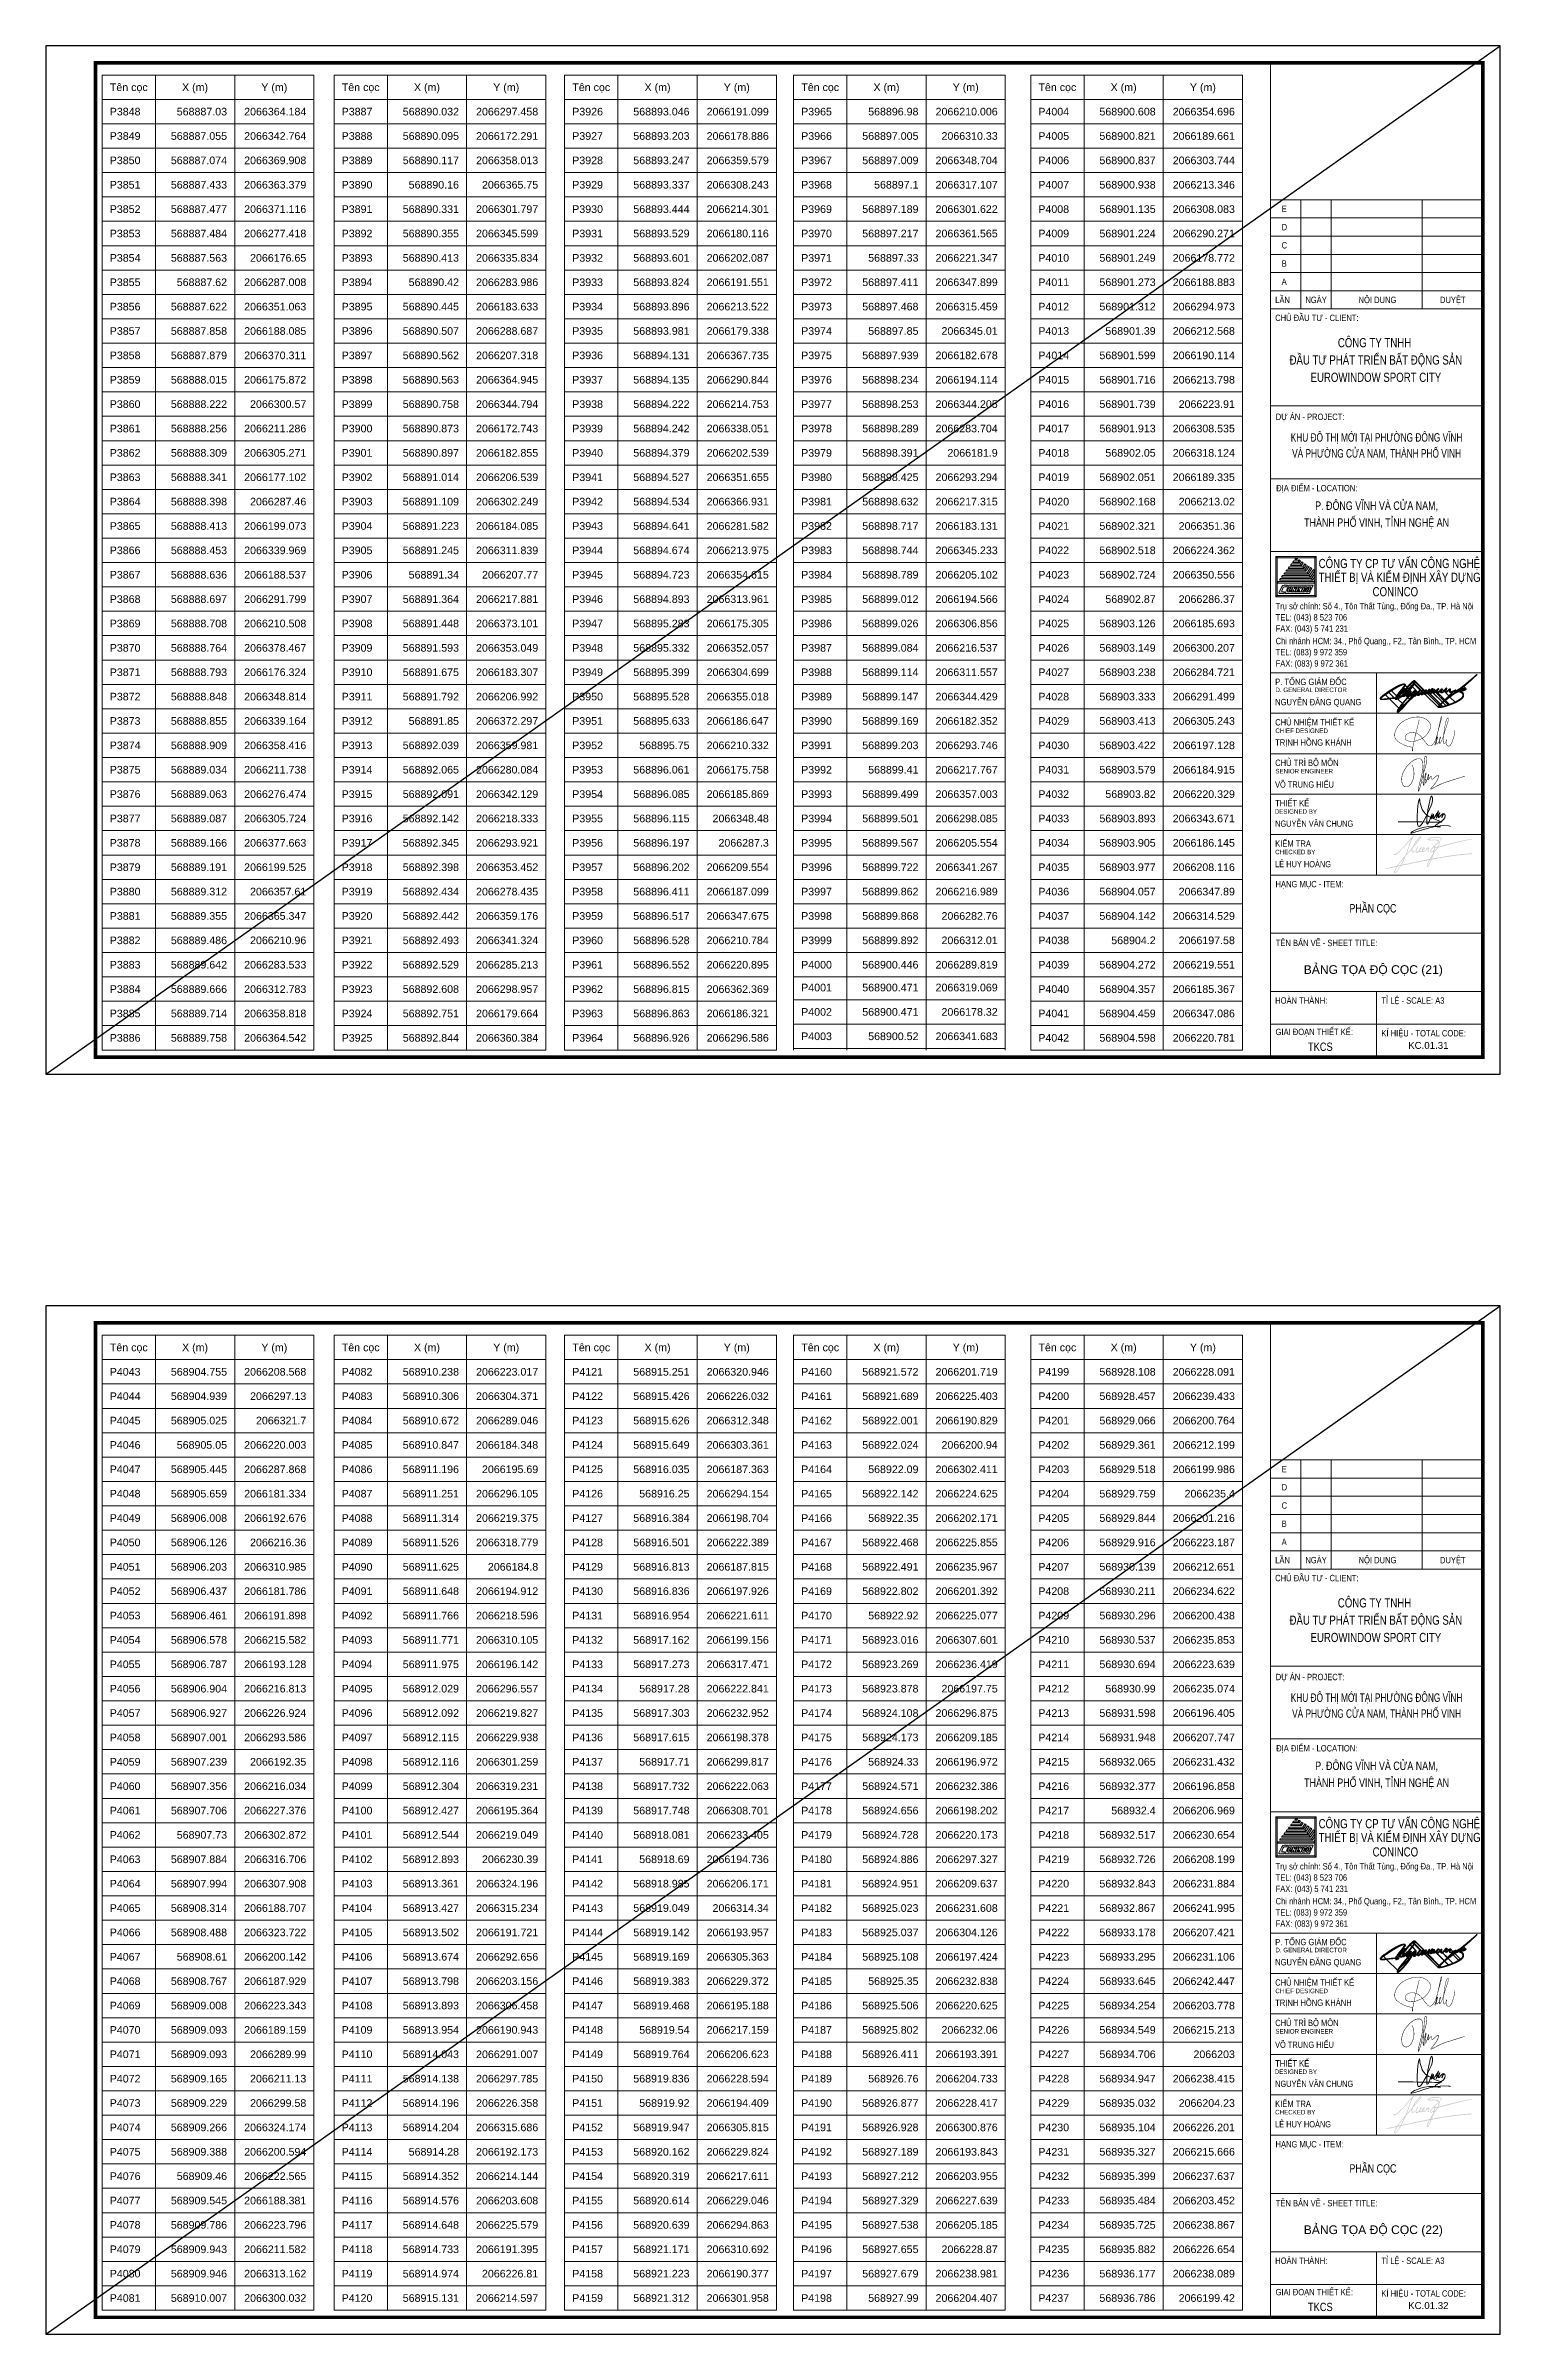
# Model space of a CAD drawing. Header units: millimetres. Extents: x 0 to 571985, y 0 to 2066666.
# Drawn here: x 569629.5 to 569671.5, y 2064920.1 to 2064986.2 of the extents above; entities that cross this region are included whole.
import ezdxf
from ezdxf.enums import TextEntityAlignment as Align

# ---------------------------------------------------------------- set-up
doc = ezdxf.new("R2010")
doc.units = ezdxf.units.MM
doc.linetypes.add('CENTER', pattern=[3, 1.5, -0.5, 0.5, -0.5])
for name, color, linetype, lineweight in [('A-KY HIEU', 34, 'Continuous', 20), ('A-TEXT', 7, 'Continuous', 18), ('E- RANH GIOI', 1, 'CENTER', 13), ('kata_net khung', 3, 'Continuous', 20), ('kata_text', 254, 'Continuous', 30)]:
    doc.layers.add(name, color=color, linetype=linetype, lineweight=lineweight)
doc.layers.add('KCS_Plotter', color=11, linetype='Continuous', plot=False)
doc.styles.add('A1-arial', font='arial.ttf')
doc.styles.add('AA - Arial - Regular', font='arial.ttf', dxfattribs={"height": 250})
doc.styles.add('Arial', font='arial.ttf')
doc.styles.add('kata_text', font='arial.ttf', dxfattribs={"width": 0.8})

msp = doc.modelspace()

# ---------------------------------------------------------------- texts
at = {"layer": 'A-TEXT', "style": 'AA - Arial - Regular'}
for s, height, p in [('BẢNG TỌA ĐỘ CỌC (21)', 0.25, (569667.79, 2064959.482)), ('KC.01.31', 0.2, (569669.38, 2064957.292)), ('BẢNG TỌA ĐỘ CỌC (22)', 0.25, (569667.79, 2064923.084)), ('KC.01.32', 0.2, (569669.38, 2064920.894))]:
    msp.add_text(s, height=height, dxfattribs=at).set_placement(p, align=Align.MIDDLE_CENTER)
at = {"layer": 'kata_text', "style": 'kata_text'}
for s, p in [('Tên cọc', (569631.853, 2064984.966)), ('X (m)', (569633.767, 2064984.966)), ('Y (m)', (569636.055, 2064984.966)), ('Tên cọc', (569638.55, 2064984.966)), ('X (m)', (569640.464, 2064984.966)), ('Y (m)', (569642.752, 2064984.966)), ('Tên cọc', (569645.208, 2064984.966)), ('X (m)', (569647.122, 2064984.966)), ('Y (m)', (569649.41, 2064984.966)), ('Tên cọc', (569651.819, 2064984.966)), ('X (m)', (569653.733, 2064984.966)), ('Y (m)', (569656.021, 2064984.966)), ('Tên cọc', (569658.668, 2064984.966)), ('X (m)', (569660.582, 2064984.966)), ('Y (m)', (569662.87, 2064984.966)), ('Tên cọc', (569631.853, 2064948.568)), ('X (m)', (569633.767, 2064948.568)), ('Y (m)', (569636.055, 2064948.568)), ('Tên cọc', (569638.55, 2064948.568)), ('X (m)', (569640.464, 2064948.568)), ('Y (m)', (569642.752, 2064948.568)), ('Tên cọc', (569645.208, 2064948.568)), ('X (m)', (569647.122, 2064948.568)), ('Y (m)', (569649.41, 2064948.568)), ('Tên cọc', (569651.819, 2064948.568)), ('X (m)', (569653.733, 2064948.568)), ('Y (m)', (569656.021, 2064948.568)), ('Tên cọc', (569658.668, 2064948.568)), ('X (m)', (569660.582, 2064948.568)), ('Y (m)', (569662.87, 2064948.568))]:
    msp.add_text(s, height=0.22, dxfattribs=at).set_placement(p, align=Align.MIDDLE_CENTER)
for s, p in [('P3848', (569631.303, 2064984.262)), ('P3887', (569638, 2064984.262)), ('P3926', (569644.658, 2064984.262)), ('P3965', (569651.269, 2064984.262)), ('P4004', (569658.118, 2064984.262)), ('P3849', (569631.303, 2064983.558)), ('P3888', (569638, 2064983.558)), ('P3927', (569644.658, 2064983.558)), ('P3966', (569651.269, 2064983.558)), ('P4005', (569658.118, 2064983.558)), ('P3850', (569631.303, 2064982.854)), ('P3889', (569638, 2064982.854)), ('P3928', (569644.658, 2064982.854)), ('P3967', (569651.269, 2064982.854)), ('P4006', (569658.118, 2064982.854)), ('P3851', (569631.303, 2064982.15)), ('P3890', (569638, 2064982.15)), ('P3929', (569644.658, 2064982.15)), ('P3968', (569651.269, 2064982.15)), ('P4007', (569658.118, 2064982.15)), ('P3852', (569631.303, 2064981.446)), ('P3891', (569638, 2064981.446)), ('P3930', (569644.658, 2064981.446)), ('P3969', (569651.269, 2064981.446)), ('P4008', (569658.118, 2064981.446)), ('P3853', (569631.303, 2064980.742)), ('P3892', (569638, 2064980.742)), ('P3931', (569644.658, 2064980.742)), ('P3970', (569651.269, 2064980.742)), ('P4009', (569658.118, 2064980.742)), ('P3854', (569631.303, 2064980.038)), ('P3893', (569638, 2064980.038)), ('P3932', (569644.658, 2064980.038)), ('P3971', (569651.269, 2064980.038)), ('P4010', (569658.118, 2064980.038)), ('P3855', (569631.303, 2064979.334)), ('P3894', (569638, 2064979.334)), ('P3933', (569644.658, 2064979.334)), ('P3972', (569651.269, 2064979.334)), ('P4011', (569658.118, 2064979.334)), ('P3856', (569631.303, 2064978.63)), ('P3895', (569638, 2064978.63)), ('P3934', (569644.658, 2064978.63)), ('P3973', (569651.269, 2064978.63)), ('P4012', (569658.118, 2064978.63)), ('P3857', (569631.303, 2064977.926)), ('P3896', (569638, 2064977.926)), ('P3935', (569644.658, 2064977.926)), ('P3974', (569651.269, 2064977.926)), ('P4013', (569658.118, 2064977.926)), ('P3858', (569631.303, 2064977.222)), ('P3897', (569638, 2064977.222)), ('P3936', (569644.658, 2064977.222)), ('P3975', (569651.269, 2064977.222)), ('P4014', (569658.118, 2064977.222)), ('P3859', (569631.303, 2064976.518)), ('P3898', (569638, 2064976.518)), ('P3937', (569644.658, 2064976.518)), ('P3976', (569651.269, 2064976.518)), ('P4015', (569658.118, 2064976.518)), ('P3860', (569631.303, 2064975.814)), ('P3899', (569638, 2064975.814)), ('P3938', (569644.658, 2064975.814)), ('P3977', (569651.269, 2064975.814)), ('P4016', (569658.118, 2064975.814)), ('P3861', (569631.303, 2064975.11)), ('P3900', (569638, 2064975.11)), ('P3939', (569644.658, 2064975.11)), ('P3978', (569651.269, 2064975.11)), ('P4017', (569658.118, 2064975.11)), ('P3862', (569631.303, 2064974.406)), ('P3901', (569638, 2064974.406)), ('P3940', (569644.658, 2064974.406)), ('P3979', (569651.269, 2064974.406)), ('P4018', (569658.118, 2064974.406)), ('P3863', (569631.303, 2064973.702)), ('P3902', (569638, 2064973.702)), ('P3941', (569644.658, 2064973.702)), ('P3980', (569651.269, 2064973.702)), ('P4019', (569658.118, 2064973.702)), ('P3864', (569631.303, 2064972.998)), ('P3903', (569638, 2064972.998)), ('P3942', (569644.658, 2064972.998)), ('P3981', (569651.269, 2064972.998)), ('P4020', (569658.118, 2064972.998)), ('P3865', (569631.303, 2064972.294)), ('P3904', (569638, 2064972.294)), ('P3943', (569644.658, 2064972.294)), ('P3982', (569651.269, 2064972.294)), ('P4021', (569658.118, 2064972.294)), ('P3866', (569631.303, 2064971.59)), ('P3905', (569638, 2064971.59)), ('P3944', (569644.658, 2064971.59)), ('P3983', (569651.269, 2064971.59)), ('P4022', (569658.118, 2064971.59)), ('P3867', (569631.303, 2064970.886)), ('P3906', (569638, 2064970.886)), ('P3945', (569644.658, 2064970.886)), ('P3984', (569651.269, 2064970.886)), ('P4023', (569658.118, 2064970.886)), ('P3868', (569631.303, 2064970.182)), ('P3907', (569638, 2064970.182)), ('P3946', (569644.658, 2064970.182)), ('P3985', (569651.269, 2064970.182)), ('P4024', (569658.118, 2064970.182)), ('P3869', (569631.303, 2064969.478)), ('P3908', (569638, 2064969.478)), ('P3947', (569644.658, 2064969.478)), ('P3986', (569651.269, 2064969.478)), ('P4025', (569658.118, 2064969.478)), ('P3870', (569631.303, 2064968.774)), ('P3909', (569638, 2064968.774)), ('P3948', (569644.658, 2064968.774)), ('P3987', (569651.269, 2064968.774)), ('P4026', (569658.118, 2064968.774)), ('P3871', (569631.303, 2064968.07)), ('P3910', (569638, 2064968.07)), ('P3949', (569644.658, 2064968.07)), ('P3988', (569651.269, 2064968.07)), ('P4027', (569658.118, 2064968.07)), ('P3872', (569631.303, 2064967.366)), ('P3911', (569638, 2064967.366)), ('P3950', (569644.658, 2064967.366)), ('P3989', (569651.269, 2064967.366)), ('P4028', (569658.118, 2064967.366)), ('P3873', (569631.303, 2064966.662)), ('P3912', (569638, 2064966.662)), ('P3951', (569644.658, 2064966.662)), ('P3990', (569651.269, 2064966.662)), ('P4029', (569658.118, 2064966.662)), ('P3874', (569631.303, 2064965.958)), ('P3913', (569638, 2064965.958)), ('P3952', (569644.658, 2064965.958)), ('P3991', (569651.269, 2064965.958)), ('P4030', (569658.118, 2064965.958)), ('P3875', (569631.303, 2064965.254)), ('P3914', (569638, 2064965.254)), ('P3953', (569644.658, 2064965.254)), ('P3992', (569651.269, 2064965.254)), ('P4031', (569658.118, 2064965.254)), ('P3876', (569631.303, 2064964.55)), ('P3915', (569638, 2064964.55)), ('P3954', (569644.658, 2064964.55)), ('P3993', (569651.269, 2064964.55)), ('P4032', (569658.118, 2064964.55)), ('P3877', (569631.303, 2064963.846)), ('P3916', (569638, 2064963.846)), ('P3955', (569644.658, 2064963.846)), ('P3994', (569651.269, 2064963.846)), ('P4033', (569658.118, 2064963.846)), ('P3878', (569631.303, 2064963.142)), ('P3917', (569638, 2064963.142)), ('P3956', (569644.658, 2064963.142)), ('P3995', (569651.269, 2064963.142)), ('P4034', (569658.118, 2064963.142)), ('P3879', (569631.303, 2064962.438)), ('P3918', (569638, 2064962.438)), ('P3957', (569644.658, 2064962.438)), ('P3996', (569651.269, 2064962.438)), ('P4035', (569658.118, 2064962.438)), ('P3880', (569631.303, 2064961.734)), ('P3919', (569638, 2064961.734)), ('P3958', (569644.658, 2064961.734)), ('P3997', (569651.269, 2064961.734)), ('P4036', (569658.118, 2064961.734)), ('P3881', (569631.303, 2064961.03)), ('P3920', (569638, 2064961.03)), ('P3959', (569644.658, 2064961.03)), ('P3998', (569651.269, 2064961.03)), ('P4037', (569658.118, 2064961.03)), ('P3882', (569631.303, 2064960.326)), ('P3921', (569638, 2064960.326)), ('P3960', (569644.658, 2064960.326)), ('P3999', (569651.269, 2064960.326)), ('P4038', (569658.118, 2064960.326)), ('P3883', (569631.303, 2064959.622)), ('P3922', (569638, 2064959.622)), ('P3961', (569644.658, 2064959.622)), ('P4000', (569651.269, 2064959.622)), ('P4039', (569658.118, 2064959.622)), ('P3884', (569631.303, 2064958.918)), ('P3923', (569638, 2064958.918)), ('P3962', (569644.658, 2064958.918)), ('P4001', (569651.269, 2064958.963)), ('P4040', (569658.118, 2064958.918)), ('P3885', (569631.303, 2064958.214)), ('P3924', (569638, 2064958.214)), ('P3963', (569644.658, 2064958.214)), ('P4002', (569651.269, 2064958.259)), ('P4041', (569658.118, 2064958.214)), ('P3886', (569631.303, 2064957.51)), ('P3925', (569638, 2064957.51)), ('P3964', (569644.658, 2064957.51)), ('P4003', (569651.269, 2064957.555)), ('P4042', (569658.118, 2064957.51)), ('P4043', (569631.303, 2064947.864)), ('P4082', (569638, 2064947.864)), ('P4121', (569644.658, 2064947.864)), ('P4160', (569651.269, 2064947.864)), ('P4199', (569658.118, 2064947.864)), ('P4044', (569631.303, 2064947.16)), ('P4083', (569638, 2064947.16)), ('P4122', (569644.658, 2064947.16)), ('P4161', (569651.269, 2064947.16)), ('P4200', (569658.118, 2064947.16)), ('P4045', (569631.303, 2064946.456)), ('P4084', (569638, 2064946.456)), ('P4123', (569644.658, 2064946.456)), ('P4162', (569651.269, 2064946.456)), ('P4201', (569658.118, 2064946.456)), ('P4046', (569631.303, 2064945.752)), ('P4085', (569638, 2064945.752)), ('P4124', (569644.658, 2064945.752)), ('P4163', (569651.269, 2064945.752)), ('P4202', (569658.118, 2064945.752)), ('P4047', (569631.303, 2064945.048)), ('P4086', (569638, 2064945.048)), ('P4125', (569644.658, 2064945.048)), ('P4164', (569651.269, 2064945.048)), ('P4203', (569658.118, 2064945.048)), ('P4048', (569631.303, 2064944.344)), ('P4087', (569638, 2064944.344)), ('P4126', (569644.658, 2064944.344)), ('P4165', (569651.269, 2064944.344)), ('P4204', (569658.118, 2064944.344)), ('P4049', (569631.303, 2064943.64)), ('P4088', (569638, 2064943.64)), ('P4127', (569644.658, 2064943.64)), ('P4166', (569651.269, 2064943.64)), ('P4205', (569658.118, 2064943.64)), ('P4050', (569631.303, 2064942.936)), ('P4089', (569638, 2064942.936)), ('P4128', (569644.658, 2064942.936)), ('P4167', (569651.269, 2064942.936)), ('P4206', (569658.118, 2064942.936)), ('P4051', (569631.303, 2064942.232)), ('P4090', (569638, 2064942.232)), ('P4129', (569644.658, 2064942.232)), ('P4168', (569651.269, 2064942.232)), ('P4207', (569658.118, 2064942.232)), ('P4052', (569631.303, 2064941.528)), ('P4091', (569638, 2064941.528)), ('P4130', (569644.658, 2064941.528)), ('P4169', (569651.269, 2064941.528)), ('P4208', (569658.118, 2064941.528)), ('P4053', (569631.303, 2064940.824)), ('P4092', (569638, 2064940.824)), ('P4131', (569644.658, 2064940.824)), ('P4170', (569651.269, 2064940.824)), ('P4209', (569658.118, 2064940.824)), ('P4054', (569631.303, 2064940.12)), ('P4093', (569638, 2064940.12)), ('P4132', (569644.658, 2064940.12)), ('P4171', (569651.269, 2064940.12)), ('P4210', (569658.118, 2064940.12)), ('P4055', (569631.303, 2064939.416)), ('P4094', (569638, 2064939.416)), ('P4133', (569644.658, 2064939.416)), ('P4172', (569651.269, 2064939.416)), ('P4211', (569658.118, 2064939.416)), ('P4056', (569631.303, 2064938.712)), ('P4095', (569638, 2064938.712)), ('P4134', (569644.658, 2064938.712)), ('P4173', (569651.269, 2064938.712)), ('P4212', (569658.118, 2064938.712)), ('P4057', (569631.303, 2064938.008)), ('P4096', (569638, 2064938.008)), ('P4135', (569644.658, 2064938.008)), ('P4174', (569651.269, 2064938.008)), ('P4213', (569658.118, 2064938.008)), ('P4058', (569631.303, 2064937.304)), ('P4097', (569638, 2064937.304)), ('P4136', (569644.658, 2064937.304)), ('P4175', (569651.269, 2064937.304)), ('P4214', (569658.118, 2064937.304)), ('P4059', (569631.303, 2064936.6)), ('P4098', (569638, 2064936.6)), ('P4137', (569644.658, 2064936.6)), ('P4176', (569651.269, 2064936.6)), ('P4215', (569658.118, 2064936.6)), ('P4060', (569631.303, 2064935.896)), ('P4099', (569638, 2064935.896)), ('P4138', (569644.658, 2064935.896)), ('P4177', (569651.269, 2064935.896)), ('P4216', (569658.118, 2064935.896)), ('P4061', (569631.303, 2064935.192)), ('P4100', (569638, 2064935.192)), ('P4139', (569644.658, 2064935.192)), ('P4178', (569651.269, 2064935.192)), ('P4217', (569658.118, 2064935.192)), ('P4062', (569631.303, 2064934.488)), ('P4101', (569638, 2064934.488)), ('P4140', (569644.658, 2064934.488)), ('P4179', (569651.269, 2064934.488)), ('P4218', (569658.118, 2064934.488)), ('P4063', (569631.303, 2064933.784)), ('P4102', (569638, 2064933.784)), ('P4141', (569644.658, 2064933.784)), ('P4180', (569651.269, 2064933.784)), ('P4219', (569658.118, 2064933.784)), ('P4064', (569631.303, 2064933.08)), ('P4103', (569638, 2064933.08)), ('P4142', (569644.658, 2064933.08)), ('P4181', (569651.269, 2064933.08)), ('P4220', (569658.118, 2064933.08)), ('P4065', (569631.303, 2064932.376)), ('P4104', (569638, 2064932.376)), ('P4143', (569644.658, 2064932.376)), ('P4182', (569651.269, 2064932.376)), ('P4221', (569658.118, 2064932.376)), ('P4066', (569631.303, 2064931.672)), ('P4105', (569638, 2064931.672)), ('P4144', (569644.658, 2064931.672)), ('P4183', (569651.269, 2064931.672)), ('P4222', (569658.118, 2064931.672)), ('P4067', (569631.303, 2064930.968)), ('P4106', (569638, 2064930.968)), ('P4145', (569644.658, 2064930.968)), ('P4184', (569651.269, 2064930.968)), ('P4223', (569658.118, 2064930.968)), ('P4068', (569631.303, 2064930.264)), ('P4107', (569638, 2064930.264)), ('P4146', (569644.658, 2064930.264)), ('P4185', (569651.269, 2064930.264)), ('P4224', (569658.118, 2064930.264)), ('P4069', (569631.303, 2064929.56)), ('P4108', (569638, 2064929.56)), ('P4147', (569644.658, 2064929.56)), ('P4186', (569651.269, 2064929.56)), ('P4225', (569658.118, 2064929.56)), ('P4070', (569631.303, 2064928.856)), ('P4109', (569638, 2064928.856)), ('P4148', (569644.658, 2064928.856)), ('P4187', (569651.269, 2064928.856)), ('P4226', (569658.118, 2064928.856)), ('P4071', (569631.303, 2064928.152)), ('P4110', (569638, 2064928.152)), ('P4149', (569644.658, 2064928.152)), ('P4188', (569651.269, 2064928.152)), ('P4227', (569658.118, 2064928.152)), ('P4072', (569631.303, 2064927.448)), ('P4111', (569638, 2064927.448)), ('P4150', (569644.658, 2064927.448)), ('P4189', (569651.269, 2064927.448)), ('P4228', (569658.118, 2064927.448)), ('P4073', (569631.303, 2064926.744)), ('P4112', (569638, 2064926.744)), ('P4151', (569644.658, 2064926.744)), ('P4190', (569651.269, 2064926.744)), ('P4229', (569658.118, 2064926.744)), ('P4074', (569631.303, 2064926.04)), ('P4113', (569638, 2064926.04)), ('P4152', (569644.658, 2064926.04)), ('P4191', (569651.269, 2064926.04)), ('P4230', (569658.118, 2064926.04)), ('P4075', (569631.303, 2064925.336)), ('P4114', (569638, 2064925.336)), ('P4153', (569644.658, 2064925.336)), ('P4192', (569651.269, 2064925.336)), ('P4231', (569658.118, 2064925.336)), ('P4076', (569631.303, 2064924.632)), ('P4115', (569638, 2064924.632)), ('P4154', (569644.658, 2064924.632)), ('P4193', (569651.269, 2064924.632)), ('P4232', (569658.118, 2064924.632)), ('P4077', (569631.303, 2064923.928)), ('P4116', (569638, 2064923.928)), ('P4155', (569644.658, 2064923.928)), ('P4194', (569651.269, 2064923.928)), ('P4233', (569658.118, 2064923.928)), ('P4078', (569631.303, 2064923.224)), ('P4117', (569638, 2064923.224)), ('P4156', (569644.658, 2064923.224)), ('P4195', (569651.269, 2064923.224)), ('P4234', (569658.118, 2064923.224)), ('P4079', (569631.303, 2064922.52)), ('P4118', (569638, 2064922.52)), ('P4157', (569644.658, 2064922.52)), ('P4196', (569651.269, 2064922.52)), ('P4235', (569658.118, 2064922.52)), ('P4080', (569631.303, 2064921.816)), ('P4119', (569638, 2064921.816)), ('P4158', (569644.658, 2064921.816)), ('P4197', (569651.269, 2064921.816)), ('P4236', (569658.118, 2064921.816)), ('P4081', (569631.303, 2064921.112)), ('P4120', (569638, 2064921.112)), ('P4159', (569644.658, 2064921.112)), ('P4198', (569651.269, 2064921.112)), ('P4237', (569658.118, 2064921.112))]:
    msp.add_text(s, height=0.22, dxfattribs=at).set_placement(p, align=Align.MIDDLE_LEFT)
for s, p in [('568887.03', (569634.691, 2064984.262)), ('2066364.184', (569636.979, 2064984.262)), ('568890.032', (569641.388, 2064984.262)), ('2066297.458', (569643.676, 2064984.262)), ('568893.046', (569648.046, 2064984.262)), ('2066191.099', (569650.334, 2064984.262)), ('568896.98', (569654.657, 2064984.262)), ('2066210.006', (569656.945, 2064984.262)), ('568900.608', (569661.506, 2064984.262)), ('2066354.696', (569663.794, 2064984.262)), ('568887.055', (569634.691, 2064983.558)), ('2066342.764', (569636.979, 2064983.558)), ('568890.095', (569641.388, 2064983.558)), ('2066172.291', (569643.676, 2064983.558)), ('568893.203', (569648.046, 2064983.558)), ('2066178.886', (569650.334, 2064983.558)), ('568897.005', (569654.657, 2064983.558)), ('2066310.33', (569656.945, 2064983.558)), ('568900.821', (569661.506, 2064983.558)), ('2066189.661', (569663.794, 2064983.558)), ('568887.074', (569634.691, 2064982.854)), ('2066369.908', (569636.979, 2064982.854)), ('568890.117', (569641.388, 2064982.854)), ('2066358.013', (569643.676, 2064982.854)), ('568893.247', (569648.046, 2064982.854)), ('2066359.579', (569650.334, 2064982.854)), ('568897.009', (569654.657, 2064982.854)), ('2066348.704', (569656.945, 2064982.854)), ('568900.837', (569661.506, 2064982.854)), ('2066303.744', (569663.794, 2064982.854)), ('568887.433', (569634.691, 2064982.15)), ('2066363.379', (569636.979, 2064982.15)), ('568890.16', (569641.388, 2064982.15)), ('2066365.75', (569643.676, 2064982.15)), ('568893.337', (569648.046, 2064982.15)), ('2066308.243', (569650.334, 2064982.15)), ('568897.1', (569654.657, 2064982.15)), ('2066317.107', (569656.945, 2064982.15)), ('568900.938', (569661.506, 2064982.15)), ('2066213.346', (569663.794, 2064982.15)), ('568887.477', (569634.691, 2064981.446)), ('2066371.116', (569636.979, 2064981.446)), ('568890.331', (569641.388, 2064981.446)), ('2066301.797', (569643.676, 2064981.446)), ('568893.444', (569648.046, 2064981.446)), ('2066214.301', (569650.334, 2064981.446)), ('568897.189', (569654.657, 2064981.446)), ('2066301.622', (569656.945, 2064981.446)), ('568901.135', (569661.506, 2064981.446)), ('2066308.083', (569663.794, 2064981.446)), ('568887.484', (569634.691, 2064980.742)), ('2066277.418', (569636.979, 2064980.742)), ('568890.355', (569641.388, 2064980.742)), ('2066345.599', (569643.676, 2064980.742)), ('568893.529', (569648.046, 2064980.742)), ('2066180.116', (569650.334, 2064980.742)), ('568897.217', (569654.657, 2064980.742)), ('2066361.565', (569656.945, 2064980.742)), ('568901.224', (569661.506, 2064980.742)), ('2066290.271', (569663.794, 2064980.742)), ('568887.563', (569634.691, 2064980.038)), ('2066176.65', (569636.979, 2064980.038)), ('568890.413', (569641.388, 2064980.038)), ('2066335.834', (569643.676, 2064980.038)), ('568893.601', (569648.046, 2064980.038)), ('2066202.087', (569650.334, 2064980.038)), ('568897.33', (569654.657, 2064980.038)), ('2066221.347', (569656.945, 2064980.038)), ('568901.249', (569661.506, 2064980.038)), ('2066178.772', (569663.794, 2064980.038)), ('568887.62', (569634.691, 2064979.334)), ('2066287.008', (569636.979, 2064979.334)), ('568890.42', (569641.388, 2064979.334)), ('2066283.986', (569643.676, 2064979.334)), ('568893.824', (569648.046, 2064979.334)), ('2066191.551', (569650.334, 2064979.334)), ('568897.411', (569654.657, 2064979.334)), ('2066347.899', (569656.945, 2064979.334)), ('568901.273', (569661.506, 2064979.334)), ('2066188.883', (569663.794, 2064979.334)), ('568887.622', (569634.691, 2064978.63)), ('2066351.063', (569636.979, 2064978.63)), ('568890.445', (569641.388, 2064978.63)), ('2066183.633', (569643.676, 2064978.63)), ('568893.896', (569648.046, 2064978.63)), ('2066213.522', (569650.334, 2064978.63)), ('568897.468', (569654.657, 2064978.63)), ('2066315.459', (569656.945, 2064978.63)), ('568901.312', (569661.506, 2064978.63)), ('2066294.973', (569663.794, 2064978.63)), ('568887.858', (569634.691, 2064977.926)), ('2066188.085', (569636.979, 2064977.926)), ('568890.507', (569641.388, 2064977.926)), ('2066288.687', (569643.676, 2064977.926)), ('568893.981', (569648.046, 2064977.926)), ('2066179.338', (569650.334, 2064977.926)), ('568897.85', (569654.657, 2064977.926)), ('2066345.01', (569656.945, 2064977.926)), ('568901.39', (569661.506, 2064977.926)), ('2066212.568', (569663.794, 2064977.926)), ('568887.879', (569634.691, 2064977.222)), ('2066370.311', (569636.979, 2064977.222)), ('568890.562', (569641.388, 2064977.222)), ('2066207.318', (569643.676, 2064977.222)), ('568894.131', (569648.046, 2064977.222)), ('2066367.735', (569650.334, 2064977.222)), ('568897.939', (569654.657, 2064977.222)), ('2066182.678', (569656.945, 2064977.222)), ('568901.599', (569661.506, 2064977.222)), ('2066190.114', (569663.794, 2064977.222)), ('568888.015', (569634.691, 2064976.518)), ('2066175.872', (569636.979, 2064976.518)), ('568890.563', (569641.388, 2064976.518)), ('2066364.945', (569643.676, 2064976.518)), ('568894.135', (569648.046, 2064976.518)), ('2066290.844', (569650.334, 2064976.518)), ('568898.234', (569654.657, 2064976.518)), ('2066194.114', (569656.945, 2064976.518)), ('568901.716', (569661.506, 2064976.518)), ('2066213.798', (569663.794, 2064976.518)), ('568888.222', (569634.691, 2064975.814)), ('2066300.57', (569636.979, 2064975.814)), ('568890.758', (569641.388, 2064975.814)), ('2066344.794', (569643.676, 2064975.814)), ('568894.222', (569648.046, 2064975.814)), ('2066214.753', (569650.334, 2064975.814)), ('568898.253', (569654.657, 2064975.814)), ('2066344.205', (569656.945, 2064975.814)), ('568901.739', (569661.506, 2064975.814)), ('2066223.91', (569663.794, 2064975.814)), ('568888.256', (569634.691, 2064975.11)), ('2066211.286', (569636.979, 2064975.11)), ('568890.873', (569641.388, 2064975.11)), ('2066172.743', (569643.676, 2064975.11)), ('568894.242', (569648.046, 2064975.11)), ('2066338.051', (569650.334, 2064975.11)), ('568898.289', (569654.657, 2064975.11)), ('2066283.704', (569656.945, 2064975.11)), ('568901.913', (569661.506, 2064975.11)), ('2066308.535', (569663.794, 2064975.11)), ('568888.309', (569634.691, 2064974.406)), ('2066305.271', (569636.979, 2064974.406)), ('568890.897', (569641.388, 2064974.406)), ('2066182.855', (569643.676, 2064974.406)), ('568894.379', (569648.046, 2064974.406)), ('2066202.539', (569650.334, 2064974.406)), ('568898.391', (569654.657, 2064974.406)), ('2066181.9', (569656.945, 2064974.406)), ('568902.05', (569661.506, 2064974.406)), ('2066318.124', (569663.794, 2064974.406)), ('568888.341', (569634.691, 2064973.702)), ('2066177.102', (569636.979, 2064973.702)), ('568891.014', (569641.388, 2064973.702)), ('2066206.539', (569643.676, 2064973.702)), ('568894.527', (569648.046, 2064973.702)), ('2066351.655', (569650.334, 2064973.702)), ('568898.425', (569654.657, 2064973.702)), ('2066293.294', (569656.945, 2064973.702)), ('568902.051', (569661.506, 2064973.702)), ('2066189.335', (569663.794, 2064973.702)), ('568888.398', (569634.691, 2064972.998)), ('2066287.46', (569636.979, 2064972.998)), ('568891.109', (569641.388, 2064972.998)), ('2066302.249', (569643.676, 2064972.998)), ('568894.534', (569648.046, 2064972.998)), ('2066366.931', (569650.334, 2064972.998)), ('568898.632', (569654.657, 2064972.998)), ('2066217.315', (569656.945, 2064972.998)), ('568902.168', (569661.506, 2064972.998)), ('2066213.02', (569663.794, 2064972.998)), ('568888.413', (569634.691, 2064972.294)), ('2066199.073', (569636.979, 2064972.294)), ('568891.223', (569641.388, 2064972.294)), ('2066184.085', (569643.676, 2064972.294)), ('568894.641', (569648.046, 2064972.294)), ('2066281.582', (569650.334, 2064972.294)), ('568898.717', (569654.657, 2064972.294)), ('2066183.131', (569656.945, 2064972.294)), ('568902.321', (569661.506, 2064972.294)), ('2066351.36', (569663.794, 2064972.294)), ('568888.453', (569634.691, 2064971.59)), ('2066339.969', (569636.979, 2064971.59)), ('568891.245', (569641.388, 2064971.59)), ('2066311.839', (569643.676, 2064971.59)), ('568894.674', (569648.046, 2064971.59)), ('2066213.975', (569650.334, 2064971.59)), ('568898.744', (569654.657, 2064971.59)), ('2066345.233', (569656.945, 2064971.59)), ('568902.518', (569661.506, 2064971.59)), ('2066224.362', (569663.794, 2064971.59)), ('568888.636', (569634.691, 2064970.886)), ('2066188.537', (569636.979, 2064970.886)), ('568891.34', (569641.388, 2064970.886)), ('2066207.77', (569643.676, 2064970.886)), ('568894.723', (569648.046, 2064970.886)), ('2066354.615', (569650.334, 2064970.886)), ('568898.789', (569654.657, 2064970.886)), ('2066205.102', (569656.945, 2064970.886)), ('568902.724', (569661.506, 2064970.886)), ('2066350.556', (569663.794, 2064970.886)), ('568888.697', (569634.691, 2064970.182)), ('2066291.799', (569636.979, 2064970.182)), ('568891.364', (569641.388, 2064970.182)), ('2066217.881', (569643.676, 2064970.182)), ('568894.893', (569648.046, 2064970.182)), ('2066313.961', (569650.334, 2064970.182)), ('568899.012', (569654.657, 2064970.182)), ('2066194.566', (569656.945, 2064970.182)), ('568902.87', (569661.506, 2064970.182)), ('2066286.37', (569663.794, 2064970.182)), ('568888.708', (569634.691, 2064969.478)), ('2066210.508', (569636.979, 2064969.478)), ('568891.448', (569641.388, 2064969.478)), ('2066373.101', (569643.676, 2064969.478)), ('568895.283', (569648.046, 2064969.478)), ('2066175.305', (569650.334, 2064969.478)), ('568899.026', (569654.657, 2064969.478)), ('2066306.856', (569656.945, 2064969.478)), ('568903.126', (569661.506, 2064969.478)), ('2066185.693', (569663.794, 2064969.478)), ('568888.764', (569634.691, 2064968.774)), ('2066378.467', (569636.979, 2064968.774)), ('568891.593', (569641.388, 2064968.774)), ('2066353.049', (569643.676, 2064968.774)), ('568895.332', (569648.046, 2064968.774)), ('2066352.057', (569650.334, 2064968.774)), ('568899.084', (569654.657, 2064968.774)), ('2066216.537', (569656.945, 2064968.774)), ('568903.149', (569661.506, 2064968.774)), ('2066300.207', (569663.794, 2064968.774)), ('568888.793', (569634.691, 2064968.07)), ('2066176.324', (569636.979, 2064968.07)), ('568891.675', (569641.388, 2064968.07)), ('2066183.307', (569643.676, 2064968.07)), ('568895.399', (569648.046, 2064968.07)), ('2066304.699', (569650.334, 2064968.07)), ('568899.114', (569654.657, 2064968.07)), ('2066311.557', (569656.945, 2064968.07)), ('568903.238', (569661.506, 2064968.07)), ('2066284.721', (569663.794, 2064968.07)), ('568888.848', (569634.691, 2064967.366)), ('2066348.814', (569636.979, 2064967.366)), ('568891.792', (569641.388, 2064967.366)), ('2066206.992', (569643.676, 2064967.366)), ('568895.528', (569648.046, 2064967.366)), ('2066355.018', (569650.334, 2064967.366)), ('568899.147', (569654.657, 2064967.366)), ('2066344.429', (569656.945, 2064967.366)), ('568903.333', (569661.506, 2064967.366)), ('2066291.499', (569663.794, 2064967.366)), ('568888.855', (569634.691, 2064966.662)), ('2066339.164', (569636.979, 2064966.662)), ('568891.85', (569641.388, 2064966.662)), ('2066372.297', (569643.676, 2064966.662)), ('568895.633', (569648.046, 2064966.662)), ('2066186.647', (569650.334, 2064966.662)), ('568899.169', (569654.657, 2064966.662)), ('2066182.352', (569656.945, 2064966.662)), ('568903.413', (569661.506, 2064966.662)), ('2066305.243', (569663.794, 2064966.662)), ('568888.909', (569634.691, 2064965.958)), ('2066358.416', (569636.979, 2064965.958)), ('568892.039', (569641.388, 2064965.958)), ('2066359.981', (569643.676, 2064965.958)), ('568895.75', (569648.046, 2064965.958)), ('2066210.332', (569650.334, 2064965.958)), ('568899.203', (569654.657, 2064965.958)), ('2066293.746', (569656.945, 2064965.958)), ('568903.422', (569661.506, 2064965.958)), ('2066197.128', (569663.794, 2064965.958)), ('568889.034', (569634.691, 2064965.254)), ('2066211.738', (569636.979, 2064965.254)), ('568892.065', (569641.388, 2064965.254)), ('2066280.084', (569643.676, 2064965.254)), ('568896.061', (569648.046, 2064965.254)), ('2066175.758', (569650.334, 2064965.254)), ('568899.41', (569654.657, 2064965.254)), ('2066217.767', (569656.945, 2064965.254)), ('568903.579', (569661.506, 2064965.254)), ('2066184.915', (569663.794, 2064965.254)), ('568889.063', (569634.691, 2064964.55)), ('2066276.474', (569636.979, 2064964.55)), ('568892.091', (569641.388, 2064964.55)), ('2066342.129', (569643.676, 2064964.55)), ('568896.085', (569648.046, 2064964.55)), ('2066185.869', (569650.334, 2064964.55)), ('568899.499', (569654.657, 2064964.55)), ('2066357.003', (569656.945, 2064964.55)), ('568903.82', (569661.506, 2064964.55)), ('2066220.329', (569663.794, 2064964.55)), ('568889.087', (569634.691, 2064963.846)), ('2066305.724', (569636.979, 2064963.846)), ('568892.142', (569641.388, 2064963.846)), ('2066218.333', (569643.676, 2064963.846)), ('568896.115', (569648.046, 2064963.846)), ('2066348.48', (569650.334, 2064963.846)), ('568899.501', (569654.657, 2064963.846)), ('2066298.085', (569656.945, 2064963.846)), ('568903.893', (569661.506, 2064963.846)), ('2066343.671', (569663.794, 2064963.846)), ('568889.166', (569634.691, 2064963.142)), ('2066377.663', (569636.979, 2064963.142)), ('568892.345', (569641.388, 2064963.142)), ('2066293.921', (569643.676, 2064963.142)), ('568896.197', (569648.046, 2064963.142)), ('2066287.3', (569650.334, 2064963.142)), ('568899.567', (569654.657, 2064963.142)), ('2066205.554', (569656.945, 2064963.142)), ('568903.905', (569661.506, 2064963.142)), ('2066186.145', (569663.794, 2064963.142)), ('568889.191', (569634.691, 2064962.438)), ('2066199.525', (569636.979, 2064962.438)), ('568892.398', (569641.388, 2064962.438)), ('2066353.452', (569643.676, 2064962.438)), ('568896.202', (569648.046, 2064962.438)), ('2066209.554', (569650.334, 2064962.438)), ('568899.722', (569654.657, 2064962.438)), ('2066341.267', (569656.945, 2064962.438)), ('568903.977', (569661.506, 2064962.438)), ('2066208.116', (569663.794, 2064962.438)), ('568889.312', (569634.691, 2064961.734)), ('2066357.61', (569636.979, 2064961.734)), ('568892.434', (569641.388, 2064961.734)), ('2066278.435', (569643.676, 2064961.734)), ('568896.411', (569648.046, 2064961.734)), ('2066187.099', (569650.334, 2064961.734)), ('568899.862', (569654.657, 2064961.734)), ('2066216.989', (569656.945, 2064961.734)), ('568904.057', (569661.506, 2064961.734)), ('2066347.89', (569663.794, 2064961.734)), ('568889.355', (569634.691, 2064961.03)), ('2066365.347', (569636.979, 2064961.03)), ('568892.442', (569641.388, 2064961.03)), ('2066359.176', (569643.676, 2064961.03)), ('568896.517', (569648.046, 2064961.03)), ('2066347.675', (569650.334, 2064961.03)), ('568899.868', (569654.657, 2064961.03)), ('2066282.76', (569656.945, 2064961.03)), ('568904.142', (569661.506, 2064961.03)), ('2066314.529', (569663.794, 2064961.03)), ('568889.486', (569634.691, 2064960.326)), ('2066210.96', (569636.979, 2064960.326)), ('568892.493', (569641.388, 2064960.326)), ('2066341.324', (569643.676, 2064960.326)), ('568896.528', (569648.046, 2064960.326)), ('2066210.784', (569650.334, 2064960.326)), ('568899.892', (569654.657, 2064960.326)), ('2066312.01', (569656.945, 2064960.326)), ('568904.2', (569661.506, 2064960.326)), ('2066197.58', (569663.794, 2064960.326)), ('568889.642', (569634.691, 2064959.622)), ('2066283.533', (569636.979, 2064959.622)), ('568892.529', (569641.388, 2064959.622)), ('2066285.213', (569643.676, 2064959.622)), ('568896.552', (569648.046, 2064959.622)), ('2066220.895', (569650.334, 2064959.622)), ('568900.446', (569654.657, 2064959.622)), ('2066289.819', (569656.945, 2064959.622)), ('568904.272', (569661.506, 2064959.622)), ('2066219.551', (569663.794, 2064959.622)), ('568889.666', (569634.691, 2064958.918)), ('2066312.783', (569636.979, 2064958.918)), ('568892.608', (569641.388, 2064958.918)), ('2066298.957', (569643.676, 2064958.918)), ('568896.815', (569648.046, 2064958.918)), ('2066362.369', (569650.334, 2064958.918)), ('568900.471', (569654.657, 2064958.963)), ('2066319.069', (569656.945, 2064958.963)), ('568904.357', (569661.506, 2064958.918)), ('2066185.367', (569663.794, 2064958.918)), ('568889.714', (569634.691, 2064958.214)), ('2066358.818', (569636.979, 2064958.214)), ('568892.751', (569641.388, 2064958.214)), ('2066179.664', (569643.676, 2064958.214)), ('568896.863', (569648.046, 2064958.214)), ('2066186.321', (569650.334, 2064958.214)), ('568900.471', (569654.657, 2064958.259)), ('2066178.32', (569656.945, 2064958.259)), ('568904.459', (569661.506, 2064958.214)), ('2066347.086', (569663.794, 2064958.214)), ('568889.758', (569634.691, 2064957.51)), ('2066364.542', (569636.979, 2064957.51)), ('568892.844', (569641.388, 2064957.51)), ('2066360.384', (569643.676, 2064957.51)), ('568896.926', (569648.046, 2064957.51)), ('2066296.586', (569650.334, 2064957.51)), ('568900.52', (569654.657, 2064957.555)), ('2066341.683', (569656.945, 2064957.555)), ('568904.598', (569661.506, 2064957.51)), ('2066220.781', (569663.794, 2064957.51)), ('568904.755', (569634.691, 2064947.864)), ('2066208.568', (569636.979, 2064947.864)), ('568910.238', (569641.388, 2064947.864)), ('2066223.017', (569643.676, 2064947.864)), ('568915.251', (569648.046, 2064947.864)), ('2066320.946', (569650.334, 2064947.864)), ('568921.572', (569654.657, 2064947.864)), ('2066201.719', (569656.945, 2064947.864)), ('568928.108', (569661.506, 2064947.864)), ('2066228.091', (569663.794, 2064947.864)), ('568904.939', (569634.691, 2064947.16)), ('2066297.13', (569636.979, 2064947.16)), ('568910.306', (569641.388, 2064947.16)), ('2066304.371', (569643.676, 2064947.16)), ('568915.426', (569648.046, 2064947.16)), ('2066226.032', (569650.334, 2064947.16)), ('568921.689', (569654.657, 2064947.16)), ('2066225.403', (569656.945, 2064947.16)), ('568928.457', (569661.506, 2064947.16)), ('2066239.433', (569663.794, 2064947.16)), ('568905.025', (569634.691, 2064946.456)), ('2066321.7', (569636.979, 2064946.456)), ('568910.672', (569641.388, 2064946.456)), ('2066289.046', (569643.676, 2064946.456)), ('568915.626', (569648.046, 2064946.456)), ('2066312.348', (569650.334, 2064946.456)), ('568922.001', (569654.657, 2064946.456)), ('2066190.829', (569656.945, 2064946.456)), ('568929.066', (569661.506, 2064946.456)), ('2066200.764', (569663.794, 2064946.456)), ('568905.05', (569634.691, 2064945.752)), ('2066220.003', (569636.979, 2064945.752)), ('568910.847', (569641.388, 2064945.752)), ('2066184.348', (569643.676, 2064945.752)), ('568915.649', (569648.046, 2064945.752)), ('2066303.361', (569650.334, 2064945.752)), ('568922.024', (569654.657, 2064945.752)), ('2066200.94', (569656.945, 2064945.752)), ('568929.361', (569661.506, 2064945.752)), ('2066212.199', (569663.794, 2064945.752)), ('568905.445', (569634.691, 2064945.048)), ('2066287.868', (569636.979, 2064945.048)), ('568911.196', (569641.388, 2064945.048)), ('2066195.69', (569643.676, 2064945.048)), ('568916.035', (569648.046, 2064945.048)), ('2066187.363', (569650.334, 2064945.048)), ('568922.09', (569654.657, 2064945.048)), ('2066302.411', (569656.945, 2064945.048)), ('568929.518', (569661.506, 2064945.048)), ('2066199.986', (569663.794, 2064945.048)), ('568905.659', (569634.691, 2064944.344)), ('2066181.334', (569636.979, 2064944.344)), ('568911.251', (569641.388, 2064944.344)), ('2066296.105', (569643.676, 2064944.344)), ('568916.25', (569648.046, 2064944.344)), ('2066294.154', (569650.334, 2064944.344)), ('568922.142', (569654.657, 2064944.344)), ('2066224.625', (569656.945, 2064944.344)), ('568929.759', (569661.506, 2064944.344)), ('2066235.4', (569663.794, 2064944.344)), ('568906.008', (569634.691, 2064943.64)), ('2066192.676', (569636.979, 2064943.64)), ('568911.314', (569641.388, 2064943.64)), ('2066219.375', (569643.676, 2064943.64)), ('568916.384', (569648.046, 2064943.64)), ('2066198.704', (569650.334, 2064943.64)), ('568922.35', (569654.657, 2064943.64)), ('2066202.171', (569656.945, 2064943.64)), ('568929.844', (569661.506, 2064943.64)), ('2066201.216', (569663.794, 2064943.64)), ('568906.126', (569634.691, 2064942.936)), ('2066216.36', (569636.979, 2064942.936)), ('568911.526', (569641.388, 2064942.936)), ('2066318.779', (569643.676, 2064942.936)), ('568916.501', (569648.046, 2064942.936)), ('2066222.389', (569650.334, 2064942.936)), ('568922.468', (569654.657, 2064942.936)), ('2066225.855', (569656.945, 2064942.936)), ('568929.916', (569661.506, 2064942.936)), ('2066223.187', (569663.794, 2064942.936)), ('568906.203', (569634.691, 2064942.232)), ('2066310.985', (569636.979, 2064942.232)), ('568911.625', (569641.388, 2064942.232)), ('2066184.8', (569643.676, 2064942.232)), ('568916.813', (569648.046, 2064942.232)), ('2066187.815', (569650.334, 2064942.232)), ('568922.491', (569654.657, 2064942.232)), ('2066235.967', (569656.945, 2064942.232)), ('568930.139', (569661.506, 2064942.232)), ('2066212.651', (569663.794, 2064942.232)), ('568906.437', (569634.691, 2064941.528)), ('2066181.786', (569636.979, 2064941.528)), ('568911.648', (569641.388, 2064941.528)), ('2066194.912', (569643.676, 2064941.528)), ('568916.836', (569648.046, 2064941.528)), ('2066197.926', (569650.334, 2064941.528)), ('568922.802', (569654.657, 2064941.528)), ('2066201.392', (569656.945, 2064941.528)), ('568930.211', (569661.506, 2064941.528)), ('2066234.622', (569663.794, 2064941.528)), ('568906.461', (569634.691, 2064940.824)), ('2066191.898', (569636.979, 2064940.824)), ('568911.766', (569641.388, 2064940.824)), ('2066218.596', (569643.676, 2064940.824)), ('568916.954', (569648.046, 2064940.824)), ('2066221.611', (569650.334, 2064940.824)), ('568922.92', (569654.657, 2064940.824)), ('2066225.077', (569656.945, 2064940.824)), ('568930.296', (569661.506, 2064940.824)), ('2066200.438', (569663.794, 2064940.824)), ('568906.578', (569634.691, 2064940.12)), ('2066215.582', (569636.979, 2064940.12)), ('568911.771', (569641.388, 2064940.12)), ('2066310.105', (569643.676, 2064940.12)), ('568917.162', (569648.046, 2064940.12)), ('2066199.156', (569650.334, 2064940.12)), ('568923.016', (569654.657, 2064940.12)), ('2066307.601', (569656.945, 2064940.12)), ('568930.537', (569661.506, 2064940.12)), ('2066235.853', (569663.794, 2064940.12)), ('568906.787', (569634.691, 2064939.416)), ('2066193.128', (569636.979, 2064939.416)), ('568911.975', (569641.388, 2064939.416)), ('2066196.142', (569643.676, 2064939.416)), ('568917.273', (569648.046, 2064939.416)), ('2066317.471', (569650.334, 2064939.416)), ('568923.269', (569654.657, 2064939.416)), ('2066236.419', (569656.945, 2064939.416)), ('568930.694', (569661.506, 2064939.416)), ('2066223.639', (569663.794, 2064939.416)), ('568906.904', (569634.691, 2064938.712)), ('2066216.813', (569636.979, 2064938.712)), ('568912.029', (569641.388, 2064938.712)), ('2066296.557', (569643.676, 2064938.712)), ('568917.28', (569648.046, 2064938.712)), ('2066222.841', (569650.334, 2064938.712)), ('568923.878', (569654.657, 2064938.712)), ('2066197.75', (569656.945, 2064938.712)), ('568930.99', (569661.506, 2064938.712)), ('2066235.074', (569663.794, 2064938.712)), ('568906.927', (569634.691, 2064938.008)), ('2066226.924', (569636.979, 2064938.008)), ('568912.092', (569641.388, 2064938.008)), ('2066219.827', (569643.676, 2064938.008)), ('568917.303', (569648.046, 2064938.008)), ('2066232.952', (569650.334, 2064938.008)), ('568924.108', (569654.657, 2064938.008)), ('2066296.875', (569656.945, 2064938.008)), ('568931.598', (569661.506, 2064938.008)), ('2066196.405', (569663.794, 2064938.008)), ('568907.001', (569634.691, 2064937.304)), ('2066293.586', (569636.979, 2064937.304)), ('568912.115', (569641.388, 2064937.304)), ('2066229.938', (569643.676, 2064937.304)), ('568917.615', (569648.046, 2064937.304)), ('2066198.378', (569650.334, 2064937.304)), ('568924.173', (569654.657, 2064937.304)), ('2066209.185', (569656.945, 2064937.304)), ('568931.948', (569661.506, 2064937.304)), ('2066207.747', (569663.794, 2064937.304)), ('568907.239', (569634.691, 2064936.6)), ('2066192.35', (569636.979, 2064936.6)), ('568912.116', (569641.388, 2064936.6)), ('2066301.259', (569643.676, 2064936.6)), ('568917.71', (569648.046, 2064936.6)), ('2066299.817', (569650.334, 2064936.6)), ('568924.33', (569654.657, 2064936.6)), ('2066196.972', (569656.945, 2064936.6)), ('568932.065', (569661.506, 2064936.6)), ('2066231.432', (569663.794, 2064936.6)), ('568907.356', (569634.691, 2064935.896)), ('2066216.034', (569636.979, 2064935.896)), ('568912.304', (569641.388, 2064935.896)), ('2066319.231', (569643.676, 2064935.896)), ('568917.732', (569648.046, 2064935.896)), ('2066222.063', (569650.334, 2064935.896)), ('568924.571', (569654.657, 2064935.896)), ('2066232.386', (569656.945, 2064935.896)), ('568932.377', (569661.506, 2064935.896)), ('2066196.858', (569663.794, 2064935.896)), ('568907.706', (569634.691, 2064935.192)), ('2066227.376', (569636.979, 2064935.192)), ('568912.427', (569641.388, 2064935.192)), ('2066195.364', (569643.676, 2064935.192)), ('568917.748', (569648.046, 2064935.192)), ('2066308.701', (569650.334, 2064935.192)), ('568924.656', (569654.657, 2064935.192)), ('2066198.202', (569656.945, 2064935.192)), ('568932.4', (569661.506, 2064935.192)), ('2066206.969', (569663.794, 2064935.192)), ('568907.73', (569634.691, 2064934.488)), ('2066302.872', (569636.979, 2064934.488)), ('568912.544', (569641.388, 2064934.488)), ('2066219.049', (569643.676, 2064934.488)), ('568918.081', (569648.046, 2064934.488)), ('2066233.405', (569650.334, 2064934.488)), ('568924.728', (569654.657, 2064934.488)), ('2066220.173', (569656.945, 2064934.488)), ('568932.517', (569661.506, 2064934.488)), ('2066230.654', (569663.794, 2064934.488)), ('568907.884', (569634.691, 2064933.784)), ('2066316.706', (569636.979, 2064933.784)), ('568912.893', (569641.388, 2064933.784)), ('2066230.39', (569643.676, 2064933.784)), ('568918.69', (569648.046, 2064933.784)), ('2066194.736', (569650.334, 2064933.784)), ('568924.886', (569654.657, 2064933.784)), ('2066297.327', (569656.945, 2064933.784)), ('568932.726', (569661.506, 2064933.784)), ('2066208.199', (569663.794, 2064933.784)), ('568907.994', (569634.691, 2064933.08)), ('2066307.908', (569636.979, 2064933.08)), ('568913.361', (569641.388, 2064933.08)), ('2066324.196', (569643.676, 2064933.08)), ('568918.985', (569648.046, 2064933.08)), ('2066206.171', (569650.334, 2064933.08)), ('568924.951', (569654.657, 2064933.08)), ('2066209.637', (569656.945, 2064933.08)), ('568932.843', (569661.506, 2064933.08)), ('2066231.884', (569663.794, 2064933.08)), ('568908.314', (569634.691, 2064932.376)), ('2066188.707', (569636.979, 2064932.376)), ('568913.427', (569641.388, 2064932.376)), ('2066315.234', (569643.676, 2064932.376)), ('568919.049', (569648.046, 2064932.376)), ('2066314.34', (569650.334, 2064932.376)), ('568925.023', (569654.657, 2064932.376)), ('2066231.608', (569656.945, 2064932.376)), ('568932.867', (569661.506, 2064932.376)), ('2066241.995', (569663.794, 2064932.376)), ('568908.488', (569634.691, 2064931.672)), ('2066323.722', (569636.979, 2064931.672)), ('568913.502', (569641.388, 2064931.672)), ('2066191.721', (569643.676, 2064931.672)), ('568919.142', (569648.046, 2064931.672)), ('2066193.957', (569650.334, 2064931.672)), ('568925.037', (569654.657, 2064931.672)), ('2066304.126', (569656.945, 2064931.672)), ('568933.178', (569661.506, 2064931.672)), ('2066207.421', (569663.794, 2064931.672)), ('568908.61', (569634.691, 2064930.968)), ('2066200.142', (569636.979, 2064930.968)), ('568913.674', (569641.388, 2064930.968)), ('2066292.656', (569643.676, 2064930.968)), ('568919.169', (569648.046, 2064930.968)), ('2066305.363', (569650.334, 2064930.968)), ('568925.108', (569654.657, 2064930.968)), ('2066197.424', (569656.945, 2064930.968)), ('568933.295', (569661.506, 2064930.968)), ('2066231.106', (569663.794, 2064930.968)), ('568908.767', (569634.691, 2064930.264)), ('2066187.929', (569636.979, 2064930.264)), ('568913.798', (569641.388, 2064930.264)), ('2066203.156', (569643.676, 2064930.264)), ('568919.383', (569648.046, 2064930.264)), ('2066229.372', (569650.334, 2064930.264)), ('568925.35', (569654.657, 2064930.264)), ('2066232.838', (569656.945, 2064930.264)), ('568933.645', (569661.506, 2064930.264)), ('2066242.447', (569663.794, 2064930.264)), ('568909.008', (569634.691, 2064929.56)), ('2066223.343', (569636.979, 2064929.56)), ('568913.893', (569641.388, 2064929.56)), ('2066306.458', (569643.676, 2064929.56)), ('568919.468', (569648.046, 2064929.56)), ('2066195.188', (569650.334, 2064929.56)), ('568925.506', (569654.657, 2064929.56)), ('2066220.625', (569656.945, 2064929.56)), ('568934.254', (569661.506, 2064929.56)), ('2066203.778', (569663.794, 2064929.56)), ('568909.093', (569634.691, 2064928.856)), ('2066189.159', (569636.979, 2064928.856)), ('568913.954', (569641.388, 2064928.856)), ('2066190.943', (569643.676, 2064928.856)), ('568919.54', (569648.046, 2064928.856)), ('2066217.159', (569650.334, 2064928.856)), ('568925.802', (569654.657, 2064928.856)), ('2066232.06', (569656.945, 2064928.856)), ('568934.549', (569661.506, 2064928.856)), ('2066215.213', (569663.794, 2064928.856)), ('568909.093', (569634.691, 2064928.152)), ('2066289.99', (569636.979, 2064928.152)), ('568914.043', (569641.388, 2064928.152)), ('2066291.007', (569643.676, 2064928.152)), ('568919.764', (569648.046, 2064928.152)), ('2066206.623', (569650.334, 2064928.152)), ('568926.411', (569654.657, 2064928.152)), ('2066193.391', (569656.945, 2064928.152)), ('568934.706', (569661.506, 2064928.152)), ('2066203', (569663.794, 2064928.152)), ('568909.165', (569634.691, 2064927.448)), ('2066211.13', (569636.979, 2064927.448)), ('568914.138', (569641.388, 2064927.448)), ('2066297.785', (569643.676, 2064927.448)), ('568919.836', (569648.046, 2064927.448)), ('2066228.594', (569650.334, 2064927.448)), ('568926.76', (569654.657, 2064927.448)), ('2066204.733', (569656.945, 2064927.448)), ('568934.947', (569661.506, 2064927.448)), ('2066238.415', (569663.794, 2064927.448)), ('568909.229', (569634.691, 2064926.744)), ('2066299.58', (569636.979, 2064926.744)), ('568914.196', (569641.388, 2064926.744)), ('2066226.358', (569643.676, 2064926.744)), ('568919.92', (569648.046, 2064926.744)), ('2066194.409', (569650.334, 2064926.744)), ('568926.877', (569654.657, 2064926.744)), ('2066228.417', (569656.945, 2064926.744)), ('568935.032', (569661.506, 2064926.744)), ('2066204.23', (569663.794, 2064926.744)), ('568909.266', (569634.691, 2064926.04)), ('2066324.174', (569636.979, 2064926.04)), ('568914.204', (569641.388, 2064926.04)), ('2066315.686', (569643.676, 2064926.04)), ('568919.947', (569648.046, 2064926.04)), ('2066305.815', (569650.334, 2064926.04)), ('568926.928', (569654.657, 2064926.04)), ('2066300.876', (569656.945, 2064926.04)), ('568935.104', (569661.506, 2064926.04)), ('2066226.201', (569663.794, 2064926.04)), ('568909.388', (569634.691, 2064925.336)), ('2066200.594', (569636.979, 2064925.336)), ('568914.28', (569641.388, 2064925.336)), ('2066192.173', (569643.676, 2064925.336)), ('568920.162', (569648.046, 2064925.336)), ('2066229.824', (569650.334, 2064925.336)), ('568927.189', (569654.657, 2064925.336)), ('2066193.843', (569656.945, 2064925.336)), ('568935.327', (569661.506, 2064925.336)), ('2066215.666', (569663.794, 2064925.336)), ('568909.46', (569634.691, 2064924.632)), ('2066222.565', (569636.979, 2064924.632)), ('568914.352', (569641.388, 2064924.632)), ('2066214.144', (569643.676, 2064924.632)), ('568920.319', (569648.046, 2064924.632)), ('2066217.611', (569650.334, 2064924.632)), ('568927.212', (569654.657, 2064924.632)), ('2066203.955', (569656.945, 2064924.632)), ('568935.399', (569661.506, 2064924.632)), ('2066237.637', (569663.794, 2064924.632)), ('568909.545', (569634.691, 2064923.928)), ('2066188.381', (569636.979, 2064923.928)), ('568914.576', (569641.388, 2064923.928)), ('2066203.608', (569643.676, 2064923.928)), ('568920.614', (569648.046, 2064923.928)), ('2066229.046', (569650.334, 2064923.928)), ('568927.329', (569654.657, 2064923.928)), ('2066227.639', (569656.945, 2064923.928)), ('568935.484', (569661.506, 2064923.928)), ('2066203.452', (569663.794, 2064923.928)), ('568909.786', (569634.691, 2064923.224)), ('2066223.796', (569636.979, 2064923.224)), ('568914.648', (569641.388, 2064923.224)), ('2066225.579', (569643.676, 2064923.224)), ('568920.639', (569648.046, 2064923.224)), ('2066294.863', (569650.334, 2064923.224)), ('568927.538', (569654.657, 2064923.224)), ('2066205.185', (569656.945, 2064923.224)), ('568935.725', (569661.506, 2064923.224)), ('2066238.867', (569663.794, 2064923.224)), ('568909.943', (569634.691, 2064922.52)), ('2066211.582', (569636.979, 2064922.52)), ('568914.733', (569641.388, 2064922.52)), ('2066191.395', (569643.676, 2064922.52)), ('568921.171', (569648.046, 2064922.52)), ('2066310.692', (569650.334, 2064922.52)), ('568927.655', (569654.657, 2064922.52)), ('2066228.87', (569656.945, 2064922.52)), ('568935.882', (569661.506, 2064922.52)), ('2066226.654', (569663.794, 2064922.52)), ('568909.946', (569634.691, 2064921.816)), ('2066313.162', (569636.979, 2064921.816)), ('568914.974', (569641.388, 2064921.816)), ('2066226.81', (569643.676, 2064921.816)), ('568921.223', (569648.046, 2064921.816)), ('2066190.377', (569650.334, 2064921.816)), ('568927.679', (569654.657, 2064921.816)), ('2066238.981', (569656.945, 2064921.816)), ('568936.177', (569661.506, 2064921.816)), ('2066238.089', (569663.794, 2064921.816)), ('568910.007', (569634.691, 2064921.112)), ('2066300.032', (569636.979, 2064921.112)), ('568915.131', (569641.388, 2064921.112)), ('2066214.597', (569643.676, 2064921.112)), ('568921.312', (569648.046, 2064921.112)), ('2066301.958', (569650.334, 2064921.112)), ('568927.99', (569654.657, 2064921.112)), ('2066204.407', (569656.945, 2064921.112)), ('568936.786', (569661.506, 2064921.112)), ('2066199.42', (569663.794, 2064921.112))]:
    msp.add_text(s, height=0.22, dxfattribs=at).set_placement(p, align=Align.MIDDLE_RIGHT)

# ---------------------------------------------------------------- blocks, each defined once
blk = doc.blocks.new('A$C4EFA0292')
h = blk.add_hatch(color=0)
h.paths.add_polyline_path([(-0.3, 4.29), (0.3, 4.29), (0, 4.69)])
h.paths.add_polyline_path([(0.39, 4.43), (0, 4.69), (0.3, 4.29)])
h.paths.add_polyline_path([(4.69, 4.69), (5, 5), (-5, 5), (-4.69, 4.69)])
h.paths.add_polyline_path([(4.69, -4.69), (5, -5), (5, 5), (4.69, 4.69)])
h.paths.add_polyline_path([(-4.69, 4.69), (-5, 5), (-5, -5), (-4.69, -4.69)])
h.paths.add_polyline_path([(5, -5), (4.69, -4.69), (-4.69, -4.69), (-5, -5)])
h.paths.add_polyline_path([(0.34, -3.76), (0.59, -3.2), (0.43, -3.2), (0.17, -3.76), (-0.17, -3.76), (0.08, -3.2), (-0.09, -3.2), (-0.34, -3.76), (-0.65, -3.76), (-0.65, -3.2), (-0.9, -3.76), (-1.21, -3.76), (-0.96, -3.2), (-1.13, -3.2), (-1.27, -3.5, -0.293611), (-1.67, -3.76), (-1.87, -3.76, -0.546059), (-2.07, -3.45), (-1.96, -3.2), (-2.3, -3.2), (-2.75, -4.18), (3.36, -4.18), (3.81, -3.2), (3.46, -3.2), (3.33, -3.5, -0.293611), (2.93, -3.76), (2.72, -3.76, -0.546059), (2.52, -3.45), (2.64, -3.2), (1.98, -3.2), (1.87, -3.43, 0.750604), (1.91, -3.47, 0.385557), (2.02, -3.42), (2.06, -3.33), (2.4, -3.33), (2.29, -3.57, -0.293611), (2.01, -3.76), (1.63, -3.76, -0.546059), (1.48, -3.53), (1.64, -3.2), (1.46, -3.2), (1.21, -3.76), (0.9, -3.76), (0.9, -3.2), (0.65, -3.76)])
h.paths.add_polyline_path([(-1.79, -2.07), (-2.23, -3.04), (-1.89, -3.04), (-1.75, -2.75, -0.293611), (-1.35, -2.49), (-1.15, -2.49, -0.546059), (-0.95, -2.8), (-1.06, -3.04), (-0.89, -3.04), (-0.64, -2.49), (-0.33, -2.49), (-0.33, -3.04), (-0.07, -2.49), (0.24, -2.49), (-0.02, -3.04), (0.16, -3.04), (0.4, -2.5), (0.75, -2.5), (0.5, -3.04), (0.66, -3.04), (0.92, -2.49), (1.23, -2.49), (1.23, -3.04), (1.48, -2.49), (1.79, -2.49), (1.54, -3.04), (1.71, -3.04), (1.88, -2.67, -0.293611), (2.16, -2.49), (2.55, -2.49, -0.546059), (2.69, -2.71), (2.6, -2.91), (2.25, -2.91), (2.3, -2.81, 0.750604), (2.26, -2.78, 0.385557), (2.15, -2.82), (2.05, -3.04), (2.71, -3.04), (2.84, -2.75, -0.293611), (3.24, -2.49), (3.45, -2.49, -0.546059), (3.65, -2.8), (3.54, -3.04), (3.88, -3.04), (4.32, -2.07)])
h.paths.add_polyline_path([(-2.28, -2.51), (-2.08, -2.07), (-2.96, -2.07, 0.293611), (-3.52, -2.43), (-4.23, -3.98, 0.546059), (-4.1, -4.18), (-3.04, -4.18), (-2.84, -3.74), (-3.4, -3.74, -0.546059), (-3.54, -3.52), (-3.16, -2.69, -0.293611), (-2.87, -2.51)])
h.paths.add_polyline_path([(-1.44, -2.82), (-1.54, -3.04), (-1.4, -3.04), (-1.3, -2.81, 0.750604), (-1.34, -2.78, 0.385557)])
h.paths.add_polyline_path([(-1.48, -3.2), (-1.62, -3.2), (-1.72, -3.43, 0.750604), (-1.68, -3.47, 0.385557), (-1.58, -3.42)], flags=17)
h.paths.add_polyline_path([(3.3, -2.81, 0.750604), (3.26, -2.78, 0.385557), (3.15, -2.82), (3.05, -3.04), (3.19, -3.04)], flags=17)
h.paths.add_polyline_path([(3.12, -3.2), (2.98, -3.2), (2.87, -3.43, 0.750604), (2.91, -3.47, 0.385557), (3.02, -3.42)], flags=17)
h.paths.add_polyline_path([(4.69, -1.56), (4.41, -1.2), (-4.41, -1.2), (-4.69, -1.56)])
h.paths.add_polyline_path([(4.69, -0.79), (4.41, -1.2), (4.69, -1.56)])
h.paths.add_polyline_path([(4.69, -0.01), (4.69, 0.77), (3.86, -0.47), (4.14, -0.83)])
h.paths.add_polyline_path([(-3.86, -0.47), (-4.14, -0.83), (4.14, -0.83), (3.86, -0.47)])
h.paths.add_polyline_path([(3.59, -0.1), (3.32, 0.27), (-3.32, 0.27), (-3.59, -0.1)])
h.paths.add_polyline_path([(3.59, -0.1), (4.69, 1.55), (4.69, 1.56), (4.34, 1.8), (3.32, 0.27)])
h.paths.add_polyline_path([(3.98, 2.04), (3.62, 2.27), (2.77, 1), (3.04, 0.63)])
h.paths.add_polyline_path([(3.04, 0.63), (2.77, 1), (-2.77, 1), (-3.04, 0.63)])
h.paths.add_polyline_path([(2.49, 1.36), (2.22, 1.73), (-2.22, 1.73), (-2.49, 1.36)])
h.paths.add_polyline_path([(2.49, 1.36), (3.26, 2.51), (2.9, 2.75), (2.22, 1.73)])
h.paths.add_polyline_path([(1.95, 2.09), (2.54, 2.99), (2.19, 3.23), (1.67, 2.46)])
h.paths.add_polyline_path([(-1.67, 2.46), (-1.95, 2.09), (1.95, 2.09), (1.67, 2.46)])
h.paths.add_polyline_path([(1.83, 3.47), (1.47, 3.71), (1.12, 3.19), (1.4, 2.82)])
h.paths.add_polyline_path([(1.4, 2.82), (1.12, 3.19), (-1.12, 3.19), (-1.4, 2.82)])
h.paths.add_polyline_path([(0.85, 3.56), (1.11, 3.95), (0.75, 4.19), (0.57, 3.92)])
h.paths.add_polyline_path([(0.85, 3.56), (0.57, 3.92), (-0.57, 3.92), (-0.85, 3.56)])
at = {"color": 0}
for points in [[(5, 5), (-5, 5), (-4.69, 4.69), (4.69, 4.69), (5, 5)], [(-4.69, 4.69), (-5, 5), (-5, -5), (-4.69, -4.69), (-4.69, 4.69)], [(3.32, 0.27), (-3.32, 0.27), (-3.59, -0.1), (3.59, -0.1), (3.32, 0.27)], [(2.77, 1), (-2.77, 1), (-3.04, 0.63), (3.04, 0.63), (2.77, 1)], [(2.22, 1.73), (-2.22, 1.73), (-2.49, 1.36), (2.49, 1.36), (2.22, 1.73)], [(1.67, 2.46), (-1.67, 2.46), (-1.95, 2.09), (1.95, 2.09), (1.67, 2.46)], [(1.12, 3.19), (-1.12, 3.19), (-1.4, 2.82), (1.4, 2.82), (1.12, 3.19)], [(0.57, 3.92), (-0.57, 3.92), (-0.85, 3.56), (0.85, 3.56), (0.57, 3.92)], [(0, 4.69), (-0.3, 4.29), (0.3, 4.29), (0, 4.69)], [(0.39, 4.43), (0, 4.69), (0.3, 4.29), (0.39, 4.43)], [(1.11, 3.95), (0.75, 4.19), (0.57, 3.92), (0.85, 3.56), (1.11, 3.95)], [(1.83, 3.47), (1.47, 3.71), (1.12, 3.19), (1.4, 2.82), (1.83, 3.47)], [(2.54, 2.99), (2.19, 3.23), (1.67, 2.46), (1.95, 2.09), (2.54, 2.99)], [(3.26, 2.51), (2.9, 2.75), (2.22, 1.73), (2.49, 1.36), (3.26, 2.51)], [(3.98, 2.04), (3.62, 2.27), (2.77, 1), (3.04, 0.63), (3.98, 2.04)], [(4.69, 1.55), (4.69, 1.56), (4.34, 1.8), (3.32, 0.27), (3.59, -0.1), (4.69, 1.55)], [(4.69, -0.01), (4.69, 0.77), (3.86, -0.47), (4.14, -0.83), (4.69, -0.01)], [(5, 5), (4.69, 4.69), (4.69, -4.69), (5, -5), (5, 5)], [(4.69, -4.69), (-4.69, -4.69), (-5, -5), (5, -5), (4.69, -4.69)], [(4.41, -1.2), (-4.41, -1.2), (-4.69, -1.56), (4.69, -1.56), (4.41, -1.2)], [(3.86, -0.47), (-3.86, -0.47), (-4.14, -0.83), (4.14, -0.83), (3.86, -0.47)], [(4.69, -0.79), (4.41, -1.2), (4.69, -1.56), (4.69, -0.79)]]:
    blk.add_lwpolyline(points, close=True, dxfattribs=at)
for points in [[(-2.08, -2.07), (-2.96, -2.07, 0.293611), (-3.52, -2.43), (-4.23, -3.98, 0.546059), (-4.1, -4.18), (-3.04, -4.18), (-2.84, -3.74), (-3.4, -3.74, -0.546059), (-3.54, -3.52), (-3.16, -2.69, -0.293611), (-2.87, -2.51), (-2.28, -2.51), (-2.08, -2.07)], [(1.9, -3.47, -0.546059), (1.87, -3.43), (1.98, -3.2), (2.64, -3.2), (2.52, -3.45, 0.546059), (2.72, -3.76), (2.93, -3.76, 0.293611), (3.33, -3.5), (3.46, -3.2), (3.81, -3.2), (3.36, -4.18), (-2.75, -4.18), (-2.3, -3.2), (-1.96, -3.2), (-2.07, -3.45, 0.546059), (-1.87, -3.76), (-1.67, -3.76, 0.293611), (-1.27, -3.5), (-1.13, -3.2), (-0.96, -3.2), (-1.21, -3.76), (-0.9, -3.76), (-0.65, -3.2), (-0.65, -3.76), (-0.34, -3.76), (-0.09, -3.2), (0.08, -3.2), (-0.17, -3.76), (0.17, -3.76), (0.43, -3.2), (0.59, -3.2), (0.34, -3.76), (0.65, -3.76), (0.9, -3.2), (0.9, -3.76), (1.21, -3.76), (1.46, -3.2), (1.64, -3.2), (1.48, -3.53, 0.546059), (1.63, -3.76), (2.01, -3.76, 0.293611), (2.29, -3.57), (2.4, -3.33), (2.06, -3.33), (2.02, -3.42, -0.293611), (1.94, -3.47), (1.9, -3.47, -0.546059)], [(4.32, -2.07), (-1.79, -2.07), (-2.23, -3.04), (-1.89, -3.04), (-1.75, -2.75, -0.293611), (-1.35, -2.49), (-1.15, -2.49, -0.546059), (-0.95, -2.8), (-1.06, -3.04), (-0.89, -3.04), (-0.64, -2.49), (-0.33, -2.49), (-0.33, -3.04), (-0.07, -2.49), (0.24, -2.49), (-0.02, -3.04), (0.16, -3.04), (0.4, -2.5), (0.75, -2.5), (0.5, -3.04), (0.66, -3.04), (0.92, -2.49), (1.23, -2.49), (1.23, -3.04), (1.48, -2.49), (1.79, -2.49), (1.54, -3.04), (1.71, -3.04), (1.88, -2.67, -0.293611), (2.16, -2.49), (2.55, -2.49, -0.546059), (2.69, -2.71), (2.6, -2.91), (2.25, -2.91), (2.3, -2.81, 0.546059), (2.27, -2.77), (2.23, -2.77, 0.293611), (2.15, -2.82), (2.05, -3.04), (2.71, -3.04), (2.84, -2.75, -0.293611), (3.24, -2.49), (3.45, -2.49, -0.546059), (3.65, -2.8), (3.54, -3.04), (3.88, -3.04), (4.32, -2.07)], [(-1.48, -3.2), (-1.62, -3.2), (-1.72, -3.43, 0.546055), (-1.7, -3.47, 0.000001), (-1.7, -3.47, 0.000002), (-1.7, -3.47), (-1.7, -3.47), (-1.65, -3.47, 0.293611), (-1.58, -3.42), (-1.48, -3.2)], [(-1.32, -2.77, -0.546059), (-1.3, -2.81), (-1.4, -3.04), (-1.54, -3.04), (-1.44, -2.82, -0.293611), (-1.37, -2.77), (-1.32, -2.77, -0.546059)], [(2.9, -3.47, -0.546059), (2.87, -3.43), (2.98, -3.2), (3.12, -3.2), (3.02, -3.42, -0.293611), (2.94, -3.47), (2.9, -3.47, -0.546059)], [(3.27, -2.77, -0.546059), (3.3, -2.81), (3.19, -3.04), (3.05, -3.04), (3.15, -2.82, -0.293611), (3.23, -2.77), (3.27, -2.77, -0.546059)]]:
    blk.add_lwpolyline(points, format="xyb", close=True, dxfattribs=at)
blk = doc.blocks.new('dangquang')
h = blk.add_hatch()
h.set_pattern_fill('ANSI37', color=256, scale=0.236196, style=0)
h.set_pattern_definition([(45, (-5773.122482, -1094.844994), (-0.02087697416, 0.02087697416), []), (135, (-5773.122482, -1094.844994), (-0.02087697416, -0.02087697416), [])])
h.paths.add_polyline_path([(11.58, 2.36), (11.68, 2.39), (11.79, 2.43), (11.89, 2.46), (12, 2.49), (12.1, 2.53), (12.2, 2.56), (12.28, 2.59), (12.36, 2.62), (12.43, 2.65), (12.48, 2.68), (12.53, 2.7), (12.57, 2.72), (12.61, 2.74), (12.64, 2.76), (12.67, 2.79), (12.7, 2.81), (12.72, 2.83), (12.75, 2.85), (12.77, 2.87), (12.78, 2.89), (12.8, 2.91), (12.81, 2.94), (12.82, 2.96), (12.83, 2.98), (12.83, 3), (12.84, 3.03), (12.83, 3.05), (12.83, 3.07), (12.82, 3.09), (12.81, 3.11), (12.8, 3.13), (12.78, 3.15), (12.76, 3.16), (12.74, 3.17), (12.71, 3.19), (12.68, 3.2), (12.65, 3.21), (12.61, 3.22), (12.56, 3.22), (12.52, 3.23), (12.47, 3.24), (12.41, 3.24), (12.36, 3.25), (12.3, 3.25), (12.24, 3.26), (12.17, 3.26), (12.11, 3.27), (12.05, 3.27), (11.99, 3.27), (11.93, 3.27), (11.87, 3.27), (11.81, 3.27), (11.75, 3.27), (11.7, 3.27), (11.64, 3.26), (11.59, 3.26), (11.53, 3.25), (11.48, 3.25), (11.41, 3.24), (11.33, 3.24), (11.27, 3.24), (11.21, 3.25), (11.18, 3.27), (11.18, 3.3), (11.19, 3.33), (11.21, 3.35), (11.24, 3.38), (11.28, 3.43), (11.34, 3.49), (11.43, 3.56), (11.54, 3.66), (11.68, 3.78), (11.84, 3.92), (12.03, 4.07), (12.23, 4.24), (12.44, 4.42), (12.66, 4.6), (12.88, 4.79), (13.1, 4.98), (13.32, 5.17), (13.54, 5.35), (13.74, 5.54), (13.95, 5.72), (14.15, 5.89), (14.34, 6.07), (14.53, 6.24), (14.71, 6.4), (14.89, 6.57), (15.06, 6.73), (15.23, 6.88), (15.39, 7.03), (15.54, 7.18), (15.69, 7.31), (15.82, 7.44), (15.95, 7.56), (16.06, 7.67), (16.16, 7.77), (16.26, 7.86), (16.35, 7.95), (16.43, 8.02), (16.5, 8.1), (16.57, 8.16), (16.63, 8.23), (16.69, 8.28), (16.74, 8.34), (16.79, 8.39), (16.84, 8.43), (16.87, 8.47), (16.9, 8.5), (16.92, 8.52), (16.93, 8.54), (16.93, 8.54), (16.91, 8.53), (16.89, 8.51), (16.85, 8.48), (16.79, 8.43), (16.72, 8.37), (16.63, 8.3), (16.52, 8.21), (16.39, 8.1), (16.25, 7.97), (16.09, 7.83), (15.92, 7.69), (15.74, 7.53), (15.56, 7.38), (15.37, 7.22), (15.19, 7.06), (15, 6.9), (14.82, 6.74), (14.63, 6.58), (14.43, 6.42), (14.23, 6.25), (14.01, 6.06), (13.77, 5.86), (13.51, 5.65), (13.23, 5.41), (12.93, 5.16), (12.62, 4.91), (12.31, 4.66), (12.01, 4.41), (11.72, 4.17), (11.45, 3.95), (11.21, 3.76), (11.01, 3.59), (10.83, 3.46), (10.69, 3.35), (10.57, 3.26), (10.47, 3.18), (10.38, 3.13), (10.3, 3.08), (10.23, 3.04), (10.16, 3), (10.09, 2.96), (10.02, 2.93), (9.96, 2.9), (9.9, 2.88), (9.84, 2.85), (9.79, 2.82), (9.74, 2.8), (9.69, 2.77), (9.65, 2.75), (9.61, 2.72), (9.58, 2.7), (9.56, 2.67), (9.53, 2.65), (9.51, 2.62), (9.49, 2.6), (9.48, 2.57), (9.47, 2.55), (9.46, 2.52), (9.44, 2.48), (9.42, 2.44), (9.4, 2.4), (9.37, 2.37), (9.34, 2.33), (9.31, 2.29), (9.27, 2.25), (9.23, 2.22), (9.18, 2.18), (9.14, 2.15), (9.1, 2.12), (9.04, 2.09), (8.98, 2.07), (8.94, 2.08), (8.92, 2.11), (8.92, 2.15), (8.92, 2.18), (8.93, 2.21), (8.94, 2.24), (8.96, 2.28), (8.97, 2.31), (8.99, 2.35), (9.01, 2.39), (9.02, 2.42), (9.04, 2.45), (9.05, 2.48), (9.06, 2.5), (9.07, 2.53), (9.07, 2.55), (9.07, 2.57), (9.07, 2.59), (9.07, 2.61), (9.06, 2.63), (9.05, 2.65), (9.03, 2.66), (9.01, 2.67), (8.99, 2.68), (8.96, 2.68), (8.93, 2.68), (8.9, 2.68), (8.86, 2.67), (8.82, 2.65), (8.77, 2.63), (8.72, 2.61), (8.66, 2.58), (8.59, 2.55), (8.51, 2.51), (8.42, 2.46), (8.31, 2.41), (8.2, 2.36), (8.08, 2.31), (7.96, 2.26), (7.84, 2.21), (7.72, 2.16), (7.6, 2.11), (7.5, 2.07), (7.4, 2.04), (7.32, 2.01), (7.25, 1.99), (7.18, 1.98), (7.12, 1.97), (7.07, 1.97), (7.03, 1.97), (6.97, 1.97), (6.91, 1.99), (6.87, 2.03), (6.85, 2.08), (6.85, 2.12), (6.84, 2.16), (6.85, 2.21), (6.85, 2.26), (6.86, 2.32), (6.88, 2.38), (6.89, 2.44), (6.91, 2.51), (6.92, 2.57), (6.94, 2.63), (6.96, 2.68), (6.97, 2.73), (6.99, 2.78), (7, 2.82), (7.01, 2.86), (7.02, 2.9), (7.03, 2.93), (7.03, 2.97), (7.03, 2.99), (7.03, 3.02), (7.03, 3.04), (7.02, 3.06), (7.01, 3.07), (7, 3.09), (6.99, 3.1), (6.97, 3.11), (6.95, 3.12), (6.93, 3.13), (6.91, 3.14), (6.89, 3.14), (6.86, 3.14), (6.84, 3.14), (6.81, 3.14), (6.78, 3.13), (6.75, 3.12), (6.72, 3.11), (6.68, 3.1), (6.65, 3.08), (6.61, 3.06), (6.58, 3.03), (6.54, 3.01), (6.49, 2.97), (6.45, 2.94), (6.4, 2.9), (6.35, 2.86), (6.31, 2.81), (6.26, 2.77), (6.21, 2.72), (6.16, 2.68), (6.11, 2.63), (6.06, 2.58), (6.02, 2.54), (5.97, 2.5), (5.93, 2.45), (5.89, 2.41), (5.85, 2.37), (5.81, 2.34), (5.77, 2.3), (5.73, 2.27), (5.69, 2.24), (5.66, 2.21), (5.62, 2.19), (5.59, 2.17), (5.55, 2.15), (5.5, 2.12), (5.45, 2.1), (5.4, 2.09), (5.36, 2.08), (5.31, 2.08), (5.27, 2.1), (5.24, 2.13), (5.22, 2.17), (5.22, 2.21), (5.22, 2.26), (5.23, 2.31), (5.24, 2.35), (5.25, 2.39), (5.27, 2.44), (5.29, 2.49), (5.3, 2.54), (5.32, 2.59), (5.35, 2.65), (5.37, 2.71), (5.39, 2.77), (5.41, 2.82), (5.44, 2.88), (5.46, 2.93), (5.48, 2.98), (5.5, 3.02), (5.52, 3.07), (5.53, 3.11), (5.54, 3.14), (5.56, 3.18), (5.56, 3.21), (5.57, 3.24), (5.57, 3.26), (5.57, 3.29), (5.57, 3.31), (5.57, 3.32), (5.56, 3.34), (5.56, 3.35), (5.55, 3.37), (5.54, 3.38), (5.54, 3.39), (5.53, 3.4), (5.52, 3.41), (5.51, 3.42), (5.49, 3.42), (5.48, 3.43), (5.46, 3.43), (5.45, 3.43), (5.43, 3.43), (5.41, 3.43), (5.39, 3.42), (5.36, 3.41), (5.33, 3.39), (5.3, 3.37), (5.26, 3.34), (5.23, 3.3), (5.19, 3.26), (5.15, 3.22), (5.1, 3.17), (5.06, 3.12), (5.02, 3.07), (4.97, 3.01), (4.93, 2.96), (4.89, 2.9), (4.85, 2.84), (4.81, 2.79), (4.77, 2.73), (4.73, 2.68), (4.69, 2.63), (4.65, 2.58), (4.61, 2.53), (4.57, 2.49), (4.52, 2.44), (4.48, 2.4), (4.44, 2.36), (4.4, 2.32), (4.36, 2.29), (4.32, 2.25), (4.28, 2.22), (4.25, 2.18), (4.19, 2.13), (4.15, 2.09), (4.12, 2.06), (4.08, 2.03), (4.05, 2.01), (4.02, 1.98), (3.98, 1.95), (3.93, 1.92), (3.87, 1.89), (3.82, 1.87), (3.76, 1.87), (3.71, 1.86), (3.66, 1.87), (3.62, 1.89), (3.59, 1.91), (3.57, 1.94), (3.55, 1.99), (3.54, 2.03), (3.54, 2.08), (3.54, 2.14), (3.55, 2.19), (3.56, 2.22), (3.57, 2.26), (3.59, 2.3), (3.6, 2.33), (3.62, 2.37), (3.64, 2.41), (3.65, 2.45), (3.67, 2.49), (3.69, 2.53), (3.7, 2.57), (3.72, 2.61), (3.74, 2.65), (3.75, 2.69), (3.76, 2.73), (3.77, 2.76), (3.78, 2.8), (3.79, 2.83), (3.79, 2.86), (3.8, 2.89), (3.8, 2.92), (3.8, 2.94), (3.8, 2.96), (3.79, 2.98), (3.79, 3), (3.78, 3.02), (3.77, 3.04), (3.76, 3.05), (3.75, 3.06), (3.73, 3.07), (3.72, 3.08), (3.7, 3.09), (3.68, 3.09), (3.66, 3.1), (3.64, 3.1), (3.62, 3.1), (3.6, 3.1), (3.58, 3.1), (3.56, 3.09), (3.54, 3.09), (3.53, 3.08), (3.51, 3.07), (3.5, 3.06), (3.48, 3.05), (3.47, 3.03), (3.46, 3.02), (3.45, 3), (3.44, 2.98), (3.42, 2.94), (3.39, 2.9), (3.37, 2.86), (3.35, 2.83), (3.32, 2.8), (3.29, 2.77), (3.26, 2.73), (3.22, 2.69), (3.18, 2.64), (3.13, 2.59), (3.07, 2.54), (3.02, 2.48), (2.96, 2.42), (2.9, 2.36), (2.84, 2.31), (2.78, 2.25), (2.72, 2.2), (2.67, 2.16), (2.61, 2.12), (2.56, 2.08), (2.51, 2.04), (2.46, 2.01), (2.41, 1.97), (2.37, 1.94), (2.33, 1.91), (2.29, 1.89), (2.26, 1.86), (2.23, 1.84), (2.2, 1.82), (2.15, 1.78), (2.1, 1.74), (2.05, 1.71), (2.02, 1.69), (1.99, 1.68), (1.95, 1.67), (1.91, 1.67), (1.87, 1.67), (1.8, 1.67), (1.78, 1.7), (1.77, 1.73), (1.77, 1.77), (1.78, 1.81), (1.79, 1.84), (1.8, 1.88), (1.82, 1.92), (1.84, 1.97), (1.86, 2.02), (1.89, 2.07), (1.92, 2.13), (1.95, 2.18), (1.98, 2.24), (2.02, 2.3), (2.06, 2.36), (2.1, 2.41), (2.14, 2.47), (2.18, 2.52), (2.22, 2.57), (2.26, 2.62), (2.3, 2.66), (2.34, 2.7), (2.38, 2.74), (2.41, 2.78), (2.44, 2.81), (2.47, 2.84), (2.49, 2.87), (2.51, 2.9), (2.53, 2.92), (2.55, 2.94), (2.56, 2.96), (2.57, 2.98), (2.58, 3), (2.59, 3.02), (2.59, 3.04), (2.59, 3.06), (2.59, 3.07), (2.59, 3.09), (2.58, 3.1), (2.58, 3.11), (2.57, 3.13), (2.56, 3.14), (2.55, 3.15), (2.53, 3.16), (2.52, 3.17), (2.5, 3.17), (2.48, 3.18), (2.46, 3.18), (2.44, 3.18), (2.41, 3.18), (2.38, 3.17), (2.35, 3.16), (2.32, 3.14), (2.28, 3.12), (2.24, 3.09), (2.19, 3.05), (2.14, 3.01), (2.09, 2.96), (2.04, 2.9), (1.98, 2.84), (1.93, 2.79), (1.87, 2.73), (1.82, 2.67), (1.77, 2.61), (1.71, 2.56), (1.66, 2.51), (1.61, 2.46), (1.57, 2.41), (1.52, 2.36), (1.47, 2.32), (1.43, 2.28), (1.38, 2.24), (1.34, 2.2), (1.3, 2.16), (1.26, 2.13), (1.22, 2.09), (1.19, 2.06), (1.15, 2.03), (1.12, 2.01), (1.09, 1.98), (1.04, 1.95), (0.98, 1.91), (0.93, 1.89), (0.88, 1.87), (0.83, 1.86), (0.78, 1.85), (0.73, 1.87), (0.71, 1.9), (0.7, 1.93), (0.7, 1.98), (0.71, 2.03), (0.73, 2.07), (0.74, 2.11), (0.76, 2.15), (0.78, 2.2), (0.8, 2.24), (0.82, 2.29), (0.84, 2.34), (0.86, 2.38), (0.88, 2.42), (0.89, 2.46), (0.91, 2.5), (0.93, 2.54), (0.94, 2.57), (0.95, 2.61), (0.96, 2.64), (0.97, 2.67), (0.98, 2.7), (0.99, 2.73), (1, 2.76), (1, 2.78), (1, 2.81), (1, 2.83), (1, 2.85), (1, 2.87), (0.99, 2.89), (0.98, 2.9), (0.97, 2.92), (0.96, 2.93), (0.95, 2.94), (0.94, 2.95), (0.92, 2.96), (0.9, 2.96), (0.89, 2.97), (0.87, 2.97), (0.85, 2.97), (0.83, 2.96), (0.81, 2.96), (0.79, 2.95), (0.77, 2.94), (0.75, 2.93), (0.73, 2.91), (0.71, 2.9), (0.69, 2.88), (0.67, 2.86), (0.65, 2.83), (0.64, 2.81), (0.62, 2.79), (0.61, 2.76), (0.59, 2.74), (0.58, 2.71), (0.57, 2.69), (0.57, 2.67), (0.56, 2.64), (0.55, 2.62), (0.55, 2.6), (0.54, 2.57), (0.53, 2.53), (0.52, 2.48), (0.51, 2.44), (0.49, 2.38), (0.47, 2.33), (0.45, 2.28), (0.43, 2.24), (0.41, 2.21), (0.39, 2.18), (0.37, 2.15), (0.34, 2.11), (0.31, 2.07), (0.27, 2.04), (0.24, 2), (0.2, 1.96), (0.17, 1.93), (0.13, 1.89), (0.1, 1.86), (0.05, 1.81), (0, 1.77), (-0.05, 1.73), (-0.09, 1.71), (-0.13, 1.69), (-0.17, 1.68), (-0.22, 1.68), (-0.25, 1.71), (-0.26, 1.74), (-0.26, 1.78), (-0.24, 1.82), (-0.23, 1.85), (-0.21, 1.88), (-0.19, 1.91), (-0.17, 1.95), (-0.15, 1.98), (-0.13, 2.01), (-0.1, 2.05), (-0.08, 2.08), (-0.06, 2.12), (-0.04, 2.15), (-0.02, 2.18), (0, 2.21), (0.01, 2.24), (0.03, 2.27), (0.05, 2.29), (0.06, 2.32), (0.07, 2.35), (0.09, 2.37), (0.1, 2.4), (0.11, 2.42), (0.13, 2.47), (0.15, 2.51), (0.17, 2.54), (0.18, 2.57), (0.19, 2.59), (0.2, 2.61), (0.21, 2.63), (0.22, 2.65), (0.24, 2.67), (0.25, 2.7), (0.26, 2.72), (0.27, 2.75), (0.28, 2.77), (0.29, 2.8), (0.3, 2.83), (0.31, 2.85), (0.32, 2.88), (0.33, 2.9), (0.34, 2.92), (0.35, 2.94), (0.35, 2.96), (0.36, 2.97), (0.36, 2.99), (0.36, 3.01), (0.36, 3.02), (0.36, 3.04), (0.36, 3.06), (0.36, 3.07), (0.36, 3.09), (0.36, 3.1), (0.35, 3.12), (0.35, 3.13), (0.34, 3.15), (0.34, 3.16), (0.33, 3.17), (0.32, 3.18), (0.32, 3.19), (0.31, 3.19), (0.3, 3.2), (0.29, 3.2), (0.28, 3.21), (0.26, 3.21), (0.25, 3.21), (0.23, 3.21), (0.22, 3.21), (0.2, 3.21), (0.18, 3.21), (0.17, 3.2), (0.15, 3.2), (0.13, 3.19), (0.11, 3.18), (0.1, 3.17), (0.08, 3.15), (0.06, 3.14), (0.04, 3.12), (0.03, 3.11), (0.01, 3.09), (-0.01, 3.07), (-0.03, 3.05), (-0.05, 3.03), (-0.07, 3), (-0.09, 2.98), (-0.12, 2.95), (-0.14, 2.92), (-0.17, 2.89), (-0.19, 2.86), (-0.22, 2.83), (-0.25, 2.79), (-0.28, 2.75), (-0.31, 2.71), (-0.34, 2.67), (-0.37, 2.63), (-0.4, 2.58), (-0.44, 2.54), (-0.47, 2.49), (-0.51, 2.45), (-0.54, 2.4), (-0.57, 2.36), (-0.61, 2.31), (-0.64, 2.27), (-0.67, 2.23), (-0.71, 2.19), (-0.74, 2.15), (-0.77, 2.11), (-0.8, 2.08), (-0.83, 2.04), (-0.86, 2.01), (-0.89, 1.98), (-0.92, 1.95), (-0.95, 1.92), (-0.98, 1.89), (-1.01, 1.86), (-1.05, 1.83), (-1.08, 1.8), (-1.11, 1.78), (-1.15, 1.74), (-1.19, 1.7), (-1.24, 1.67), (-1.29, 1.65), (-1.31, 1.67), (-1.31, 1.71), (-1.3, 1.75), (-1.29, 1.79), (-1.27, 1.85), (-1.25, 1.89), (-1.24, 1.92), (-1.22, 1.95), (-1.21, 1.99), (-1.19, 2.02), (-1.17, 2.05), (-1.15, 2.09), (-1.12, 2.12), (-1.1, 2.16), (-1.08, 2.2), (-1.06, 2.24), (-1.04, 2.28), (-1.02, 2.32), (-1, 2.36), (-0.98, 2.4), (-0.96, 2.44), (-0.93, 2.51), (-0.91, 2.55), (-0.89, 2.58), (-0.88, 2.61), (-0.86, 2.64), (-0.85, 2.66), (-0.84, 2.69), (-0.83, 2.71), (-0.82, 2.73), (-0.82, 2.75), (-0.81, 2.77), (-0.81, 2.79), (-0.8, 2.81), (-0.8, 2.83), (-0.8, 2.85), (-0.8, 2.87), (-0.8, 2.89), (-0.81, 2.91), (-0.81, 2.93), (-0.82, 2.94), (-0.83, 2.96), (-0.84, 2.97), (-0.85, 2.99), (-0.86, 3), (-0.87, 3.01), (-0.88, 3.01), (-0.89, 3.02), (-0.91, 3.02), (-0.92, 3.02), (-0.93, 3.02), (-0.94, 3.02), (-0.96, 3.02), (-0.97, 3.01), (-0.99, 3.01), (-1, 3), (-1.01, 2.99), (-1.03, 2.98), (-1.04, 2.97), (-1.05, 2.96), (-1.07, 2.94), (-1.08, 2.93), (-1.09, 2.91), (-1.11, 2.89), (-1.12, 2.87), (-1.14, 2.84), (-1.15, 2.82), (-1.17, 2.8), (-1.18, 2.77), (-1.19, 2.74), (-1.22, 2.7), (-1.25, 2.65), (-1.28, 2.59), (-1.31, 2.55), (-1.32, 2.51), (-1.34, 2.48), (-1.36, 2.45), (-1.38, 2.41), (-1.41, 2.38), (-1.43, 2.34), (-1.45, 2.31), (-1.48, 2.27), (-1.5, 2.24), (-1.52, 2.2), (-1.55, 2.17), (-1.57, 2.14), (-1.59, 2.11), (-1.62, 2.08), (-1.65, 2.05), (-1.68, 2.02), (-1.71, 1.98), (-1.74, 1.95), (-1.78, 1.91), (-1.82, 1.88), (-1.87, 1.84), (-1.91, 1.8), (-1.95, 1.76), (-2, 1.72), (-2.04, 1.68), (-2.08, 1.64), (-2.12, 1.6), (-2.16, 1.57), (-2.19, 1.53), (-2.24, 1.48), (-2.3, 1.43), (-2.34, 1.39), (-2.37, 1.36), (-2.4, 1.34), (-2.44, 1.31), (-2.5, 1.27), (-2.55, 1.24), (-2.6, 1.22), (-2.64, 1.21), (-2.69, 1.2), (-2.73, 1.21), (-2.75, 1.23), (-2.76, 1.27), (-2.75, 1.31), (-2.74, 1.33), (-2.73, 1.37), (-2.71, 1.4), (-2.69, 1.44), (-2.67, 1.48), (-2.65, 1.52), (-2.62, 1.57), (-2.6, 1.61), (-2.58, 1.65), (-2.55, 1.69), (-2.53, 1.73), (-2.51, 1.77), (-2.49, 1.8), (-2.47, 1.84), (-2.45, 1.87), (-2.43, 1.91), (-2.41, 1.95), (-2.38, 1.98), (-2.36, 2.02), (-2.34, 2.05), (-2.32, 2.09), (-2.3, 2.13), (-2.28, 2.16), (-2.26, 2.19), (-2.24, 2.23), (-2.23, 2.26), (-2.21, 2.28), (-2.19, 2.31), (-2.18, 2.34), (-2.17, 2.36), (-2.15, 2.38), (-2.14, 2.4), (-2.13, 2.42), (-2.12, 2.44), (-2.11, 2.46), (-2.1, 2.47), (-2.09, 2.49), (-2.09, 2.5), (-2.08, 2.52), (-2.08, 2.53), (-2.07, 2.54), (-2.07, 2.56), (-2.06, 2.57), (-2.06, 2.59), (-2.06, 2.6), (-2.06, 2.61), (-2.06, 2.63), (-2.06, 2.64), (-2.07, 2.66), (-2.07, 2.67), (-2.08, 2.68), (-2.08, 2.7), (-2.09, 2.71), (-2.1, 2.72), (-2.12, 2.73), (-2.13, 2.74), (-2.14, 2.74), (-2.16, 2.75), (-2.18, 2.75), (-2.19, 2.75), (-2.21, 2.75), (-2.23, 2.74), (-2.25, 2.74), (-2.27, 2.73), (-2.29, 2.72), (-2.3, 2.71), (-2.32, 2.7), (-2.34, 2.68), (-2.35, 2.67), (-2.37, 2.65), (-2.39, 2.64), (-2.4, 2.62), (-2.42, 2.6), (-2.43, 2.59), (-2.45, 2.57), (-2.46, 2.55), (-2.48, 2.53), (-2.5, 2.51), (-2.52, 2.48), (-2.54, 2.45), (-2.57, 2.42), (-2.6, 2.38), (-2.63, 2.34), (-2.66, 2.29), (-2.7, 2.24), (-2.73, 2.2), (-2.77, 2.15), (-2.8, 2.1), (-2.84, 2.05), (-2.88, 2), (-2.91, 1.95), (-2.95, 1.91), (-2.98, 1.86), (-3.02, 1.82), (-3.05, 1.78), (-3.09, 1.74), (-3.12, 1.7), (-3.16, 1.66), (-3.19, 1.62), (-3.23, 1.58), (-3.26, 1.55), (-3.29, 1.51), (-3.33, 1.48), (-3.36, 1.44), (-3.4, 1.41), (-3.43, 1.38), (-3.48, 1.32), (-3.54, 1.27), (-3.59, 1.22), (-3.64, 1.18), (-3.69, 1.16), (-3.74, 1.14), (-3.77, 1.16), (-3.8, 1.19), (-3.81, 1.23), (-3.82, 1.29), (-3.81, 1.33), (-3.81, 1.37), (-3.8, 1.4), (-3.78, 1.44), (-3.77, 1.48), (-3.75, 1.52), (-3.73, 1.57), (-3.71, 1.61), (-3.68, 1.65), (-3.65, 1.7), (-3.62, 1.75), (-3.59, 1.79), (-3.56, 1.84), (-3.53, 1.89), (-3.5, 1.94), (-3.46, 1.98), (-3.43, 2.03), (-3.4, 2.07), (-3.37, 2.11), (-3.34, 2.16), (-3.32, 2.2), (-3.29, 2.24), (-3.27, 2.27), (-3.25, 2.31), (-3.23, 2.34), (-3.21, 2.38), (-3.19, 2.41), (-3.17, 2.44), (-3.16, 2.47), (-3.15, 2.5), (-3.14, 2.53), (-3.13, 2.56), (-3.13, 2.58), (-3.13, 2.6), (-3.13, 2.63), (-3.13, 2.64), (-3.14, 2.66), (-3.15, 2.67), (-3.16, 2.69), (-3.17, 2.7), (-3.19, 2.7), (-3.21, 2.71), (-3.23, 2.71), (-3.25, 2.71), (-3.27, 2.7), (-3.3, 2.7), (-3.32, 2.69), (-3.35, 2.67), (-3.38, 2.66), (-3.41, 2.64), (-3.43, 2.61), (-3.47, 2.58), (-3.5, 2.55), (-3.53, 2.51), (-3.57, 2.47), (-3.6, 2.42), (-3.64, 2.37), (-3.69, 2.32), (-3.73, 2.27), (-3.78, 2.21), (-3.83, 2.15), (-3.88, 2.08), (-3.93, 2.02), (-3.99, 1.95), (-4.05, 1.88), (-4.1, 1.81), (-4.16, 1.74), (-4.22, 1.67), (-4.27, 1.59), (-4.33, 1.52), (-4.38, 1.45), (-4.44, 1.38), (-4.49, 1.32), (-4.54, 1.26), (-4.59, 1.2), (-4.64, 1.14), (-4.68, 1.09), (-4.72, 1.04), (-4.76, 1), (-4.8, 0.96), (-4.83, 0.92), (-4.86, 0.89), (-4.91, 0.86), (-4.96, 0.82), (-5, 0.8), (-5.05, 0.8), (-5.08, 0.81), (-5.1, 0.83), (-5.12, 0.87), (-5.12, 0.91), (-5.13, 0.95), (-5.13, 0.98), (-5.13, 1.02), (-5.13, 1.06), (-5.13, 1.1), (-5.12, 1.15), (-5.11, 1.19), (-5.11, 1.23), (-5.1, 1.28), (-5.08, 1.32), (-5.07, 1.36), (-5.05, 1.4), (-5.04, 1.43), (-5.02, 1.47), (-4.99, 1.51), (-4.97, 1.55), (-4.95, 1.59), (-4.92, 1.63), (-4.89, 1.67), (-4.86, 1.71), (-4.83, 1.75), (-4.8, 1.79), (-4.77, 1.83), (-4.74, 1.87), (-4.7, 1.92), (-4.67, 1.96), (-4.63, 2), (-4.6, 2.05), (-4.57, 2.09), (-4.53, 2.13), (-4.5, 2.18), (-4.47, 2.22), (-4.45, 2.25), (-4.42, 2.29), (-4.4, 2.33), (-4.38, 2.36), (-4.37, 2.39), (-4.35, 2.42), (-4.34, 2.44), (-4.33, 2.47), (-4.32, 2.49), (-4.31, 2.51), (-4.31, 2.53), (-4.31, 2.54), (-4.31, 2.56), (-4.31, 2.57), (-4.31, 2.58), (-4.31, 2.59), (-4.31, 2.6), (-4.31, 2.61), (-4.31, 2.62), (-4.32, 2.63), (-4.32, 2.64), (-4.33, 2.65), (-4.33, 2.66), (-4.34, 2.66), (-4.35, 2.67), (-4.36, 2.68), (-4.37, 2.68), (-4.39, 2.68), (-4.4, 2.68), (-4.42, 2.68), (-4.43, 2.68), (-4.45, 2.68), (-4.46, 2.68), (-4.48, 2.67), (-4.49, 2.66), (-4.51, 2.66), (-4.52, 2.64), (-4.54, 2.63), (-4.56, 2.62), (-4.58, 2.6), (-4.59, 2.58), (-4.62, 2.56), (-4.64, 2.53), (-4.67, 2.49), (-4.7, 2.45), (-4.74, 2.4), (-4.79, 2.34), (-4.85, 2.27), (-4.92, 2.19), (-5, 2.1), (-5.08, 2.01), (-5.17, 1.91), (-5.26, 1.81), (-5.35, 1.7), (-5.43, 1.61), (-5.51, 1.52), (-5.59, 1.43), (-5.65, 1.36), (-5.72, 1.29), (-5.77, 1.22), (-5.83, 1.16), (-5.88, 1.11), (-5.93, 1.05), (-5.98, 1), (-6.03, 0.95), (-6.08, 0.9), (-6.13, 0.85), (-6.17, 0.81), (-6.22, 0.76), (-6.26, 0.72), (-6.3, 0.68), (-6.34, 0.65), (-6.38, 0.61), (-6.43, 0.57), (-6.48, 0.52), (-6.53, 0.49), (-6.57, 0.46), (-6.61, 0.45), (-6.66, 0.45), (-6.69, 0.48), (-6.7, 0.52), (-6.69, 0.56), (-6.68, 0.61), (-6.66, 0.65), (-6.64, 0.69), (-6.62, 0.73), (-6.6, 0.78), (-6.57, 0.84), (-6.54, 0.89), (-6.5, 0.95), (-6.47, 1.01), (-6.43, 1.07), (-6.4, 1.13), (-6.36, 1.19), (-6.32, 1.25), (-6.29, 1.31), (-6.25, 1.37), (-6.22, 1.42), (-6.18, 1.48), (-6.15, 1.54), (-6.12, 1.6), (-6.09, 1.65), (-6.06, 1.7), (-6.03, 1.76), (-6.01, 1.81), (-5.98, 1.86), (-5.96, 1.91), (-5.94, 1.95), (-5.92, 2), (-5.9, 2.04), (-5.89, 2.08), (-5.88, 2.11), (-5.87, 2.15), (-5.86, 2.18), (-5.85, 2.22), (-5.84, 2.25), (-5.84, 2.27), (-5.84, 2.3), (-5.83, 2.33), (-5.83, 2.35), (-5.83, 2.37), (-5.83, 2.39), (-5.83, 2.41), (-5.83, 2.43), (-5.83, 2.45), (-5.84, 2.46), (-5.84, 2.48), (-5.84, 2.49), (-5.85, 2.51), (-5.85, 2.52), (-5.86, 2.53), (-5.87, 2.54), (-5.88, 2.55), (-5.89, 2.56), (-5.91, 2.57), (-5.92, 2.57), (-5.94, 2.58), (-5.96, 2.58), (-5.98, 2.59), (-6, 2.59), (-6.03, 2.59), (-6.05, 2.59), (-6.08, 2.58), (-6.11, 2.58), (-6.14, 2.57), (-6.18, 2.56), (-6.21, 2.54), (-6.25, 2.52), (-6.29, 2.5), (-6.34, 2.48), (-6.39, 2.45), (-6.44, 2.41), (-6.5, 2.37), (-6.56, 2.33), (-6.62, 2.28), (-6.69, 2.23), (-6.76, 2.17), (-6.83, 2.11), (-6.91, 2.05), (-6.98, 1.98), (-7.06, 1.92), (-7.13, 1.86), (-7.2, 1.8), (-7.27, 1.74), (-7.32, 1.69), (-7.38, 1.64), (-7.43, 1.6), (-7.47, 1.56), (-7.51, 1.53), (-7.55, 1.5), (-7.59, 1.47), (-7.63, 1.44), (-7.66, 1.42), (-7.7, 1.39), (-7.73, 1.37), (-7.77, 1.34), (-7.81, 1.32), (-7.85, 1.29), (-7.89, 1.26), (-7.94, 1.23), (-7.99, 1.2), (-8.05, 1.17), (-8.1, 1.13), (-8.16, 1.09), (-8.22, 1.06), (-8.28, 1.02), (-8.34, 0.98), (-8.39, 0.95), (-8.45, 0.92), (-8.5, 0.89), (-8.54, 0.86), (-8.58, 0.84), (-8.62, 0.82), (-8.66, 0.8), (-8.7, 0.78), (-8.74, 0.75), (-8.8, 0.73), (-8.85, 0.7), (-8.9, 0.68), (-8.94, 0.68), (-8.93, 0.71), (-8.92, 0.74), (-8.89, 0.78), (-8.86, 0.82), (-8.82, 0.86), (-8.8, 0.89), (-8.77, 0.92), (-8.73, 0.95), (-8.7, 0.98), (-8.66, 1.01), (-8.62, 1.05), (-8.58, 1.09), (-8.53, 1.13), (-8.49, 1.17), (-8.44, 1.21), (-8.39, 1.26), (-8.35, 1.3), (-8.3, 1.35), (-8.26, 1.39), (-8.22, 1.43), (-8.18, 1.47), (-8.14, 1.51), (-8.11, 1.55), (-8.08, 1.59), (-8.05, 1.63), (-8.02, 1.67), (-7.99, 1.7), (-7.97, 1.74), (-7.94, 1.77), (-7.92, 1.8), (-7.9, 1.83), (-7.88, 1.86), (-7.86, 1.89), (-7.84, 1.92), (-7.82, 1.95), (-7.8, 1.97), (-7.79, 2), (-7.78, 2.02), (-7.77, 2.05), (-7.76, 2.07), (-7.76, 2.09), (-7.75, 2.11), (-7.75, 2.13), (-7.75, 2.15), (-7.76, 2.17), (-7.76, 2.19), (-7.77, 2.2), (-7.78, 2.22), (-7.79, 2.23), (-7.81, 2.24), (-7.82, 2.25), (-7.84, 2.26), (-7.86, 2.27), (-7.88, 2.27), (-7.91, 2.27), (-7.94, 2.27), (-7.97, 2.26), (-8.01, 2.25), (-8.05, 2.23), (-8.1, 2.2), (-8.16, 2.17), (-8.22, 2.13), (-8.29, 2.09), (-8.37, 2.04), (-8.45, 1.99), (-8.53, 1.93), (-8.61, 1.87), (-8.7, 1.81), (-8.78, 1.75), (-8.87, 1.69), (-8.95, 1.63), (-9.04, 1.56), (-9.12, 1.5), (-9.2, 1.44), (-9.28, 1.37), (-9.36, 1.31), (-9.44, 1.25), (-9.52, 1.2), (-9.6, 1.14), (-9.67, 1.08), (-9.74, 1.03), (-9.81, 0.98), (-9.87, 0.94), (-9.93, 0.89), (-9.98, 0.85), (-10.03, 0.82), (-10.07, 0.78), (-10.11, 0.75), (-10.15, 0.72), (-10.21, 0.67), (-10.28, 0.62), (-10.34, 0.58), (-10.4, 0.53), (-10.46, 0.5), (-10.51, 0.47), (-10.55, 0.46), (-10.6, 0.46), (-10.65, 0.47), (-10.65, 0.5), (-10.65, 0.52), (-10.63, 0.55), (-10.61, 0.57), (-10.58, 0.6), (-10.55, 0.63), (-10.52, 0.67), (-10.48, 0.7), (-10.43, 0.74), (-10.38, 0.79), (-10.32, 0.83), (-10.26, 0.88), (-10.2, 0.94), (-10.12, 0.99), (-10.05, 1.05), (-9.96, 1.11), (-9.88, 1.18), (-9.79, 1.25), (-9.69, 1.32), (-9.59, 1.4), (-9.49, 1.48), (-9.39, 1.57), (-9.29, 1.65), (-9.18, 1.74), (-9.08, 1.83), (-8.98, 1.92), (-8.89, 2.01), (-8.8, 2.09), (-8.72, 2.17), (-8.64, 2.25), (-8.56, 2.33), (-8.49, 2.4), (-8.42, 2.48), (-8.35, 2.56), (-8.28, 2.64), (-8.21, 2.72), (-8.13, 2.81), (-8.05, 2.9), (-7.97, 2.99), (-7.89, 3.08), (-7.81, 3.17), (-7.73, 3.27), (-7.66, 3.36), (-7.59, 3.44), (-7.52, 3.52), (-7.46, 3.6), (-7.41, 3.68), (-7.36, 3.75), (-7.31, 3.82), (-7.26, 3.88), (-7.21, 3.95), (-7.17, 4.02), (-7.12, 4.09), (-7.07, 4.16), (-7.03, 4.23), (-6.98, 4.3), (-6.94, 4.37), (-6.89, 4.44), (-6.85, 4.51), (-6.8, 4.58), (-6.76, 4.65), (-6.72, 4.72), (-6.68, 4.78), (-6.64, 4.85), (-6.6, 4.92), (-6.57, 4.98), (-6.53, 5.05), (-6.5, 5.11), (-6.47, 5.18), (-6.44, 5.24), (-6.41, 5.3), (-6.38, 5.36), (-6.35, 5.42), (-6.33, 5.47), (-6.31, 5.52), (-6.29, 5.58), (-6.27, 5.62), (-6.25, 5.67), (-6.24, 5.71), (-6.23, 5.75), (-6.22, 5.79), (-6.21, 5.83), (-6.21, 5.86), (-6.2, 5.89), (-6.2, 5.92), (-6.2, 5.94), (-6.2, 5.96), (-6.2, 5.99), (-6.2, 6), (-6.21, 6.02), (-6.22, 6.04), (-6.22, 6.06), (-6.23, 6.07), (-6.25, 6.09), (-6.26, 6.11), (-6.28, 6.12), (-6.29, 6.14), (-6.31, 6.15), (-6.34, 6.16), (-6.36, 6.17), (-6.38, 6.18), (-6.41, 6.19), (-6.44, 6.19), (-6.47, 6.2), (-6.5, 6.2), (-6.54, 6.19), (-6.58, 6.19), (-6.61, 6.18), (-6.65, 6.17), (-6.7, 6.16), (-6.74, 6.14), (-6.79, 6.11), (-6.85, 6.09), (-6.9, 6.05), (-6.97, 6.01), (-7.03, 5.96), (-7.11, 5.9), (-7.19, 5.84), (-7.27, 5.77), (-7.37, 5.69), (-7.46, 5.61), (-7.56, 5.52), (-7.66, 5.42), (-7.77, 5.32), (-7.87, 5.22), (-7.98, 5.11), (-8.1, 5), (-8.21, 4.88), (-8.32, 4.77), (-8.43, 4.65), (-8.54, 4.53), (-8.65, 4.42), (-8.76, 4.3), (-8.86, 4.18), (-8.96, 4.07), (-9.06, 3.96), (-9.15, 3.85), (-9.24, 3.75), (-9.32, 3.65), (-9.39, 3.56), (-9.46, 3.47), (-9.52, 3.39), (-9.58, 3.32), (-9.63, 3.25), (-9.68, 3.18), (-9.72, 3.12), (-9.77, 3.05), (-9.82, 2.99), (-9.86, 2.92), (-9.91, 2.85), (-9.96, 2.79), (-10.01, 2.72), (-10.06, 2.65), (-10.1, 2.59), (-10.15, 2.52), (-10.19, 2.46), (-10.23, 2.4), (-10.27, 2.33), (-10.3, 2.28), (-10.34, 2.22), (-10.37, 2.16), (-10.4, 2.11), (-10.43, 2.05), (-10.45, 2), (-10.48, 1.95), (-10.51, 1.9), (-10.53, 1.85), (-10.55, 1.8), (-10.58, 1.74), (-10.6, 1.69), (-10.63, 1.64), (-10.65, 1.58), (-10.68, 1.52), (-10.7, 1.46), (-10.73, 1.4), (-10.76, 1.34), (-10.78, 1.28), (-10.81, 1.22), (-10.83, 1.17), (-10.85, 1.12), (-10.88, 1.07), (-10.89, 1.03), (-10.91, 0.99), (-10.93, 0.95), (-10.95, 0.9), (-10.98, 0.84), (-11.01, 0.78), (-11.03, 0.73), (-11.06, 0.68), (-11.09, 0.64), (-11.12, 0.6), (-11.16, 0.57), (-11.2, 0.54), (-11.24, 0.51), (-11.3, 0.49), (-11.34, 0.46), (-11.37, 0.45), (-11.4, 0.43), (-11.43, 0.42), (-11.46, 0.4), (-11.51, 0.38), (-11.58, 0.35), (-11.64, 0.32), (-11.7, 0.31), (-11.76, 0.3), (-11.81, 0.3), (-11.85, 0.31), (-11.88, 0.33), (-11.91, 0.35), (-11.93, 0.38), (-11.94, 0.42), (-11.94, 0.47), (-11.94, 0.52), (-11.93, 0.56), (-11.92, 0.6), (-11.9, 0.64), (-11.88, 0.69), (-11.86, 0.74), (-11.83, 0.8), (-11.8, 0.86), (-11.76, 0.92), (-11.72, 0.98), (-11.68, 1.05), (-11.63, 1.11), (-11.58, 1.18), (-11.53, 1.25), (-11.48, 1.32), (-11.42, 1.39), (-11.37, 1.46), (-11.32, 1.52), (-11.27, 1.59), (-11.22, 1.65), (-11.17, 1.71), (-11.12, 1.77), (-11.07, 1.83), (-11.02, 1.89), (-10.98, 1.95), (-10.93, 2.01), (-10.89, 2.07), (-10.84, 2.13), (-10.8, 2.19), (-10.76, 2.24), (-10.71, 2.3), (-10.67, 2.36), (-10.62, 2.41), (-10.57, 2.47), (-10.52, 2.53), (-10.47, 2.58), (-10.43, 2.63), (-10.38, 2.68), (-10.34, 2.72), (-10.3, 2.77), (-10.26, 2.8), (-10.22, 2.84), (-10.19, 2.86), (-10.17, 2.89), (-10.14, 2.91), (-10.12, 2.94), (-10.1, 2.96), (-10.08, 2.98), (-10.07, 3), (-10.05, 3.03), (-10.04, 3.06), (-10.02, 3.09), (-10.01, 3.12), (-10.01, 3.14), (-10, 3.17), (-10, 3.2), (-10.01, 3.22), (-10.02, 3.24), (-10.03, 3.26), (-10.06, 3.28), (-10.08, 3.29), (-10.11, 3.3), (-10.14, 3.3), (-10.18, 3.3), (-10.22, 3.3), (-10.26, 3.29), (-10.31, 3.28), (-10.36, 3.26), (-10.41, 3.24), (-10.45, 3.22), (-10.5, 3.2), (-10.55, 3.18), (-10.59, 3.16), (-10.63, 3.13), (-10.67, 3.11), (-10.7, 3.08), (-10.73, 3.06), (-10.77, 3.04), (-10.8, 3.01), (-10.83, 2.99), (-10.86, 2.96), (-10.89, 2.93), (-10.92, 2.9), (-10.95, 2.87), (-11, 2.82), (-11.05, 2.78), (-11.1, 2.73), (-11.14, 2.7), (-11.19, 2.67), (-11.22, 2.67), (-11.22, 2.7), (-11.21, 2.73), (-11.2, 2.78), (-11.18, 2.83), (-11.16, 2.87), (-11.14, 2.92), (-11.11, 2.96), (-11.08, 3.02), (-11.05, 3.06), (-11.03, 3.09), (-11.01, 3.12), (-10.98, 3.16), (-10.96, 3.2), (-10.92, 3.24), (-10.89, 3.28), (-10.85, 3.32), (-10.8, 3.37), (-10.75, 3.42), (-10.71, 3.47), (-10.66, 3.52), (-10.61, 3.57), (-10.56, 3.62), (-10.52, 3.67), (-10.47, 3.71), (-10.43, 3.75), (-10.4, 3.79), (-10.36, 3.82), (-10.33, 3.86), (-10.3, 3.89), (-10.27, 3.92), (-10.24, 3.95), (-10.21, 3.98), (-10.18, 4.01), (-10.16, 4.04), (-10.13, 4.07), (-10.11, 4.09), (-10.09, 4.12), (-10.06, 4.15), (-10.04, 4.17), (-10.02, 4.19), (-10.01, 4.22), (-9.99, 4.24), (-9.97, 4.26), (-9.96, 4.28), (-9.95, 4.31), (-9.93, 4.33), (-9.92, 4.36), (-9.91, 4.39), (-9.91, 4.42), (-9.9, 4.45), (-9.9, 4.49), (-9.9, 4.52), (-9.9, 4.56), (-9.91, 4.59), (-9.92, 4.63), (-9.93, 4.66), (-9.95, 4.69), (-9.97, 4.72), (-10, 4.75), (-10.02, 4.78), (-10.05, 4.8), (-10.08, 4.83), (-10.11, 4.85), (-10.14, 4.87), (-10.18, 4.88), (-10.21, 4.9), (-10.24, 4.91), (-10.28, 4.92), (-10.32, 4.93), (-10.36, 4.93), (-10.41, 4.93), (-10.46, 4.94), (-10.51, 4.93), (-10.57, 4.93), (-10.63, 4.92), (-10.71, 4.91), (-10.79, 4.89), (-10.88, 4.87), (-10.98, 4.85), (-11.09, 4.82), (-11.21, 4.78), (-11.34, 4.75), (-11.47, 4.7), (-11.61, 4.66), (-11.75, 4.61), (-11.9, 4.55), (-12.04, 4.5), (-12.17, 4.44), (-12.31, 4.38), (-12.45, 4.32), (-12.59, 4.25), (-12.73, 4.18), (-12.87, 4.11), (-13.02, 4.03), (-13.18, 3.95), (-13.34, 3.86), (-13.52, 3.77), (-13.7, 3.67), (-13.88, 3.57), (-14.06, 3.46), (-14.25, 3.36), (-14.44, 3.25), (-14.63, 3.14), (-14.81, 3.03), (-15, 2.91), (-15.18, 2.8), (-15.36, 2.69), (-15.53, 2.58), (-15.7, 2.47), (-15.86, 2.37), (-16.02, 2.26), (-16.18, 2.16), (-16.33, 2.06), (-16.48, 1.96), (-16.62, 1.86), (-16.76, 1.76), (-16.89, 1.67), (-17.02, 1.58), (-17.14, 1.49), (-17.26, 1.41), (-17.38, 1.32), (-17.49, 1.24), (-17.6, 1.16), (-17.71, 1.08), (-17.81, 1.01), (-17.92, 0.93), (-18.02, 0.86), (-18.12, 0.78), (-18.22, 0.71), (-18.31, 0.63), (-18.41, 0.56), (-18.5, 0.49), (-18.58, 0.42), (-18.66, 0.35), (-18.73, 0.29), (-18.8, 0.23), (-18.86, 0.17), (-18.91, 0.11), (-18.96, 0.06), (-19.01, 0), (-19.05, -0.05), (-19.08, -0.09), (-19.12, -0.14), (-19.15, -0.18), (-19.18, -0.22), (-19.2, -0.26), (-19.23, -0.29), (-19.25, -0.33), (-19.27, -0.36), (-19.28, -0.39), (-19.29, -0.42), (-19.31, -0.45), (-19.31, -0.49), (-19.32, -0.52), (-19.32, -0.55), (-19.32, -0.58), (-19.31, -0.61), (-19.3, -0.64), (-19.28, -0.67), (-19.26, -0.7), (-19.23, -0.72), (-19.2, -0.75), (-19.17, -0.78), (-19.13, -0.8), (-19.09, -0.82), (-19.05, -0.84), (-19, -0.86), (-18.96, -0.87), (-18.91, -0.88), (-18.86, -0.89), (-18.8, -0.9), (-18.75, -0.9), (-18.69, -0.91), (-18.63, -0.91), (-18.57, -0.91), (-18.5, -0.91), (-18.43, -0.91), (-18.36, -0.91), (-18.28, -0.91), (-18.2, -0.9), (-18.11, -0.9), (-18.01, -0.9), (-17.92, -0.89), (-17.81, -0.89), (-17.7, -0.88), (-17.59, -0.87), (-17.47, -0.86), (-17.35, -0.85), (-17.23, -0.83), (-17.1, -0.82), (-16.97, -0.8), (-16.85, -0.78), (-16.72, -0.76), (-16.59, -0.74), (-16.46, -0.72), (-16.33, -0.69), (-16.19, -0.67), (-16.05, -0.65), (-15.91, -0.62), (-15.77, -0.6), (-15.62, -0.59), (-15.47, -0.57), (-15.32, -0.55), (-15.18, -0.54), (-15.04, -0.52), (-14.9, -0.51), (-14.78, -0.5), (-14.66, -0.49), (-14.55, -0.48), (-14.45, -0.47), (-14.35, -0.46), (-14.26, -0.46), (-14.18, -0.45), (-14.1, -0.45), (-14.02, -0.44), (-13.94, -0.44), (-13.87, -0.44), (-13.8, -0.44), (-13.74, -0.44), (-13.68, -0.44), (-13.62, -0.44), (-13.56, -0.44), (-13.51, -0.44), (-13.47, -0.44), (-13.42, -0.45), (-13.37, -0.45), (-13.31, -0.46), (-13.25, -0.48), (-13.21, -0.51), (-13.21, -0.54), (-13.23, -0.57), (-13.26, -0.59), (-13.29, -0.62), (-13.32, -0.64), (-13.34, -0.65), (-13.36, -0.66), (-13.38, -0.68), (-13.4, -0.69), (-13.42, -0.71), (-13.44, -0.72), (-13.45, -0.74), (-13.47, -0.75), (-13.49, -0.77), (-13.5, -0.79), (-13.51, -0.8), (-13.52, -0.82), (-13.53, -0.83), (-13.54, -0.84), (-13.54, -0.86), (-13.54, -0.87), (-13.53, -0.88), (-13.53, -0.88), (-13.51, -0.89), (-13.5, -0.89), (-13.48, -0.89), (-13.47, -0.89), (-13.44, -0.89), (-13.42, -0.88), (-13.39, -0.88), (-13.36, -0.87), (-13.33, -0.86), (-13.3, -0.85), (-13.23, -0.83), (-13.18, -0.82), (-13.14, -0.8), (-13.1, -0.79), (-13.05, -0.78), (-13, -0.77), (-12.95, -0.76), (-12.9, -0.75), (-12.85, -0.74), (-12.8, -0.73), (-12.75, -0.72), (-12.69, -0.71), (-12.65, -0.7), (-12.6, -0.68), (-12.55, -0.67), (-12.51, -0.65), (-12.47, -0.64), (-12.43, -0.62), (-12.4, -0.61), (-12.37, -0.59), (-12.35, -0.57), (-12.33, -0.55), (-12.32, -0.52), (-12.31, -0.5), (-12.31, -0.48), (-12.32, -0.46), (-12.34, -0.43), (-12.37, -0.41), (-12.4, -0.39), (-12.44, -0.37), (-12.5, -0.35), (-12.55, -0.34), (-12.62, -0.32), (-12.7, -0.3), (-12.78, -0.29), (-12.87, -0.28), (-12.97, -0.27), (-13.07, -0.26), (-13.18, -0.25), (-13.3, -0.25), (-13.42, -0.24), (-13.55, -0.24), (-13.68, -0.24), (-13.82, -0.25), (-13.96, -0.25), (-14.11, -0.26), (-14.27, -0.27), (-14.43, -0.28), (-14.6, -0.3), (-14.78, -0.32), (-14.96, -0.34), (-15.15, -0.36), (-15.35, -0.39), (-15.56, -0.42), (-15.77, -0.44), (-15.99, -0.48), (-16.2, -0.51), (-16.41, -0.54), (-16.62, -0.56), (-16.82, -0.59), (-17.01, -0.62), (-17.19, -0.64), (-17.36, -0.66), (-17.53, -0.68), (-17.68, -0.69), (-17.83, -0.71), (-17.97, -0.72), (-18.1, -0.72), (-18.23, -0.72), (-18.34, -0.72), (-18.45, -0.72), (-18.55, -0.72), (-18.63, -0.71), (-18.71, -0.7), (-18.78, -0.69), (-18.84, -0.68), (-18.89, -0.67), (-18.95, -0.66), (-19, -0.63), (-19.03, -0.61), (-19.05, -0.57), (-19.06, -0.53), (-19.06, -0.47), (-19.04, -0.42), (-19.02, -0.39), (-19, -0.35), (-18.96, -0.3), (-18.92, -0.25), (-18.87, -0.2), (-18.81, -0.14), (-18.73, -0.08), (-18.65, 0), (-18.55, 0.08), (-18.44, 0.16), (-18.31, 0.26), (-18.16, 0.37), (-18, 0.48), (-17.82, 0.61), (-17.62, 0.75), (-17.39, 0.9), (-17.15, 1.06), (-16.88, 1.24), (-16.58, 1.44), (-16.27, 1.65), (-15.94, 1.86), (-15.59, 2.09), (-15.25, 2.31), (-14.9, 2.53), (-14.55, 2.75), (-14.21, 2.96), (-13.89, 3.16), (-13.57, 3.35), (-13.28, 3.52), (-12.99, 3.68), (-12.73, 3.83), (-12.48, 3.97), (-12.25, 4.09), (-12.04, 4.2), (-11.84, 4.3), (-11.67, 4.38), (-11.51, 4.45), (-11.37, 4.52), (-11.25, 4.57), (-11.13, 4.61), (-11.03, 4.65), (-10.94, 4.68), (-10.85, 4.7), (-10.78, 4.72), (-10.71, 4.74), (-10.64, 4.74), (-10.59, 4.75), (-10.54, 4.75), (-10.49, 4.75), (-10.45, 4.75), (-10.41, 4.74), (-10.36, 4.74), (-10.31, 4.72), (-10.26, 4.7), (-10.21, 4.66), (-10.18, 4.63), (-10.16, 4.6), (-10.15, 4.56), (-10.16, 4.52), (-10.17, 4.48), (-10.2, 4.42), (-10.26, 4.34), (-10.33, 4.23), (-10.44, 4.08), (-10.59, 3.89), (-10.78, 3.64), (-11.01, 3.34), (-11.28, 2.99), (-11.58, 2.62), (-11.88, 2.23), (-12.19, 1.85), (-12.48, 1.47), (-12.74, 1.13), (-12.97, 0.84), (-13.15, 0.61), (-13.29, 0.42), (-13.38, 0.29), (-13.44, 0.19), (-13.48, 0.12), (-13.5, 0.08), (-13.5, 0.06), (-13.49, 0.04), (-13.48, 0.03), (-13.47, 0.02), (-13.46, 0.01), (-13.45, 0.01), (-13.43, 0), (-13.41, 0), (-13.4, 0), (-13.38, 0), (-13.36, 0.01), (-13.34, 0.02), (-13.31, 0.03), (-13.28, 0.05), (-13.24, 0.08), (-13.2, 0.12), (-13.15, 0.17), (-13.09, 0.24), (-13.02, 0.32), (-12.94, 0.42), (-12.85, 0.53), (-12.75, 0.65), (-12.65, 0.77), (-12.54, 0.9), (-12.43, 1.04), (-12.31, 1.18), (-12.2, 1.32), (-12.08, 1.46), (-11.95, 1.59), (-11.83, 1.72), (-11.72, 1.85), (-11.6, 1.97), (-11.49, 2.08), (-11.38, 2.19), (-11.28, 2.28), (-11.19, 2.36), (-11.11, 2.43), (-11.03, 2.49), (-10.96, 2.55), (-10.89, 2.59), (-10.84, 2.63), (-10.78, 2.67), (-10.74, 2.69), (-10.7, 2.7), (-10.71, 2.67), (-10.73, 2.63), (-10.75, 2.6), (-10.77, 2.57), (-10.8, 2.53), (-10.83, 2.49), (-10.86, 2.44), (-10.9, 2.39), (-10.94, 2.33), (-10.99, 2.27), (-11.04, 2.21), (-11.09, 2.15), (-11.15, 2.08), (-11.21, 2), (-11.27, 1.93), (-11.33, 1.85), (-11.39, 1.77), (-11.46, 1.69), (-11.52, 1.61), (-11.58, 1.53), (-11.64, 1.44), (-11.71, 1.36), (-11.76, 1.28), (-11.82, 1.2), (-11.87, 1.12), (-11.92, 1.04), (-11.97, 0.97), (-12.01, 0.91), (-12.05, 0.84), (-12.09, 0.78), (-12.12, 0.73), (-12.15, 0.67), (-12.17, 0.63), (-12.19, 0.58), (-12.2, 0.54), (-12.22, 0.51), (-12.22, 0.47), (-12.23, 0.44), (-12.23, 0.41), (-12.23, 0.38), (-12.22, 0.35), (-12.21, 0.32), (-12.2, 0.29), (-12.19, 0.26), (-12.17, 0.23), (-12.15, 0.2), (-12.13, 0.17), (-12.1, 0.14), (-12.07, 0.12), (-12.04, 0.1), (-12.01, 0.08), (-11.97, 0.06), (-11.93, 0.05), (-11.88, 0.04), (-11.84, 0.04), (-11.78, 0.04), (-11.73, 0.04), (-11.67, 0.05), (-11.61, 0.06), (-11.55, 0.07), (-11.49, 0.09), (-11.42, 0.11), (-11.36, 0.13), (-11.3, 0.15), (-11.25, 0.17), (-11.2, 0.18), (-11.15, 0.2), (-11.08, 0.22), (-11.02, 0.24), (-10.97, 0.25), (-10.92, 0.25), (-10.88, 0.24), (-10.85, 0.23), (-10.83, 0.22), (-10.8, 0.21), (-10.77, 0.21), (-10.74, 0.2), (-10.71, 0.19), (-10.68, 0.19), (-10.64, 0.19), (-10.61, 0.19), (-10.57, 0.2), (-10.53, 0.21), (-10.48, 0.23), (-10.43, 0.25), (-10.38, 0.28), (-10.32, 0.31), (-10.26, 0.35), (-10.19, 0.39), (-10.12, 0.44), (-10.05, 0.49), (-9.98, 0.55), (-9.9, 0.6), (-9.82, 0.66), (-9.74, 0.73), (-9.66, 0.79), (-9.58, 0.86), (-9.49, 0.92), (-9.41, 0.99), (-9.34, 1.05), (-9.26, 1.11), (-9.19, 1.17), (-9.12, 1.22), (-9.05, 1.27), (-8.99, 1.32), (-8.93, 1.36), (-8.88, 1.4), (-8.83, 1.44), (-8.78, 1.48), (-8.73, 1.51), (-8.69, 1.54), (-8.64, 1.57), (-8.6, 1.6), (-8.57, 1.63), (-8.51, 1.66), (-8.45, 1.7), (-8.39, 1.74), (-8.35, 1.75), (-8.36, 1.72), (-8.37, 1.69), (-8.39, 1.66), (-8.41, 1.63), (-8.44, 1.6), (-8.46, 1.56), (-8.5, 1.52), (-8.53, 1.47), (-8.56, 1.43), (-8.6, 1.39), (-8.63, 1.35), (-8.67, 1.3), (-8.7, 1.26), (-8.74, 1.22), (-8.78, 1.18), (-8.82, 1.14), (-8.85, 1.1), (-8.89, 1.06), (-8.93, 1.02), (-8.97, 0.98), (-9.01, 0.95), (-9.05, 0.91), (-9.09, 0.87), (-9.13, 0.84), (-9.16, 0.81), (-9.2, 0.78), (-9.23, 0.75), (-9.27, 0.72), (-9.3, 0.69), (-9.33, 0.67), (-9.36, 0.64), (-9.38, 0.62), (-9.41, 0.59), (-9.43, 0.57), (-9.45, 0.55), (-9.47, 0.53), (-9.49, 0.51), (-9.5, 0.49), (-9.51, 0.46), (-9.52, 0.44), (-9.53, 0.42), (-9.53, 0.4), (-9.54, 0.37), (-9.54, 0.35), (-9.53, 0.33), (-9.53, 0.3), (-9.52, 0.28), (-9.51, 0.26), (-9.5, 0.24), (-9.48, 0.23), (-9.46, 0.22), (-9.44, 0.2), (-9.41, 0.2), (-9.39, 0.19), (-9.36, 0.19), (-9.32, 0.19), (-9.29, 0.19), (-9.25, 0.19), (-9.22, 0.2), (-9.18, 0.21), (-9.14, 0.22), (-9.1, 0.24), (-9.06, 0.25), (-9.02, 0.27), (-8.98, 0.29), (-8.95, 0.31), (-8.92, 0.33), (-8.88, 0.35), (-8.85, 0.37), (-8.82, 0.39), (-8.77, 0.43), (-8.74, 0.45), (-8.71, 0.47), (-8.66, 0.49), (-8.61, 0.52), (-8.56, 0.54), (-8.51, 0.56), (-8.48, 0.56), (-8.48, 0.54), (-8.51, 0.5), (-8.54, 0.47), (-8.58, 0.43), (-8.63, 0.38), (-8.69, 0.32), (-8.76, 0.24), (-8.85, 0.16), (-8.94, 0.06), (-9.05, -0.06), (-9.17, -0.19), (-9.31, -0.34), (-9.45, -0.5), (-9.61, -0.67), (-9.77, -0.85), (-9.93, -1.04), (-10.1, -1.24), (-10.26, -1.43), (-10.43, -1.62), (-10.59, -1.82), (-10.74, -2), (-10.89, -2.19), (-11.04, -2.37), (-11.18, -2.54), (-11.31, -2.71), (-11.44, -2.87), (-11.56, -3.03), (-11.68, -3.18), (-11.79, -3.32), (-11.89, -3.46), (-11.99, -3.59), (-12.08, -3.71), (-12.16, -3.82), (-12.23, -3.93), (-12.31, -4.04), (-12.37, -4.13), (-12.43, -4.22), (-12.48, -4.3), (-12.53, -4.38), (-12.57, -4.44), (-12.61, -4.5), (-12.64, -4.56), (-12.67, -4.6), (-12.69, -4.64), (-12.72, -4.69), (-12.74, -4.73), (-12.76, -4.76), (-12.77, -4.77), (-12.78, -4.79), (-12.79, -4.8), (-12.8, -4.82), (-12.81, -4.83), (-12.82, -4.85), (-12.83, -4.87), (-12.83, -4.89), (-12.84, -4.91), (-12.85, -4.93), (-12.86, -4.95), (-12.87, -4.98), (-12.87, -5), (-12.88, -5.03), (-12.89, -5.06), (-12.9, -5.09), (-12.91, -5.14), (-12.92, -5.18), (-12.93, -5.21), (-12.94, -5.24), (-12.95, -5.28), (-12.95, -5.31), (-12.96, -5.34), (-12.96, -5.37), (-12.96, -5.4), (-12.96, -5.42), (-12.96, -5.45), (-12.96, -5.48), (-12.95, -5.51), (-12.94, -5.53), (-12.93, -5.56), (-12.92, -5.58), (-12.91, -5.6), (-12.9, -5.62), (-12.88, -5.63), (-12.86, -5.64), (-12.85, -5.65), (-12.83, -5.66), (-12.8, -5.67), (-12.78, -5.67), (-12.75, -5.67), (-12.73, -5.66), (-12.7, -5.66), (-12.66, -5.65), (-12.63, -5.63), (-12.59, -5.61), (-12.55, -5.59), (-12.5, -5.56), (-12.45, -5.53), (-12.39, -5.49), (-12.33, -5.44), (-12.27, -5.4), (-12.2, -5.35), (-12.14, -5.3), (-12.08, -5.25), (-12.02, -5.2), (-11.97, -5.15), (-11.92, -5.11), (-11.87, -5.07), (-11.83, -5.04), (-11.8, -5), (-11.76, -4.97), (-11.73, -4.94), (-11.7, -4.91), (-11.67, -4.88), (-11.62, -4.83), (-11.58, -4.79), (-11.55, -4.77), (-11.51, -4.72), (-11.46, -4.67), (-11.42, -4.64), (-11.4, -4.62), (-11.38, -4.6), (-11.35, -4.57), (-11.32, -4.54), (-11.28, -4.5), (-11.23, -4.45), (-11.17, -4.39), (-11.1, -4.32), (-11.02, -4.23), (-10.92, -4.12), (-10.81, -4), (-10.69, -3.87), (-10.55, -3.71), (-10.4, -3.54), (-10.23, -3.35), (-10.05, -3.14), (-9.86, -2.91), (-9.65, -2.67), (-9.44, -2.41), (-9.22, -2.14), (-9, -1.86), (-8.79, -1.58), (-8.57, -1.28), (-8.37, -0.99), (-8.17, -0.69), (-7.99, -0.4), (-7.82, -0.12), (-7.66, 0.14), (-7.53, 0.39), (-7.41, 0.61), (-7.32, 0.81), (-7.25, 0.97), (-7.2, 1.11), (-7.16, 1.22), (-7.13, 1.31), (-7.11, 1.39), (-7.09, 1.45), (-7.06, 1.52), (-7.02, 1.58), (-6.96, 1.65), (-6.9, 1.72), (-6.82, 1.78), (-6.74, 1.85), (-6.66, 1.91), (-6.58, 1.97), (-6.5, 2.01), (-6.44, 2.05), (-6.35, 2.08), (-6.31, 2.06), (-6.29, 2.04), (-6.29, 2), (-6.3, 1.95), (-6.32, 1.88), (-6.35, 1.79), (-6.4, 1.69), (-6.45, 1.58), (-6.51, 1.46), (-6.58, 1.33), (-6.64, 1.2), (-6.71, 1.08), (-6.77, 0.96), (-6.82, 0.85), (-6.86, 0.76), (-6.89, 0.67), (-6.92, 0.6), (-6.93, 0.54), (-6.93, 0.48), (-6.92, 0.44), (-6.91, 0.39), (-6.88, 0.36), (-6.85, 0.33), (-6.81, 0.3), (-6.75, 0.29), (-6.7, 0.28), (-6.63, 0.28), (-6.56, 0.29), (-6.48, 0.32), (-6.39, 0.37), (-6.29, 0.43), (-6.2, 0.5), (-6.1, 0.58), (-6, 0.67), (-5.9, 0.75), (-5.81, 0.83), (-5.73, 0.91), (-5.65, 0.97), (-5.59, 1.01), (-5.54, 1.04), (-5.48, 1.06), (-5.43, 1.05), (-5.41, 1.02), (-5.4, 0.99), (-5.4, 0.96), (-5.39, 0.93), (-5.38, 0.89), (-5.38, 0.86), (-5.37, 0.82), (-5.35, 0.78), (-5.34, 0.75), (-5.31, 0.71), (-5.28, 0.68), (-5.24, 0.65), (-5.2, 0.62), (-5.15, 0.6), (-5.1, 0.6), (-5.04, 0.6), (-4.97, 0.61), (-4.9, 0.64), (-4.83, 0.69), (-4.75, 0.74), (-4.67, 0.81), (-4.59, 0.88), (-4.52, 0.95), (-4.45, 1.02), (-4.38, 1.08), (-4.32, 1.13), (-4.27, 1.17), (-4.21, 1.21), (-4.15, 1.22), (-4.11, 1.2), (-4.09, 1.18), (-4.07, 1.14), (-4.04, 1.11), (-4.02, 1.06), (-3.99, 1.02), (-3.96, 0.98), (-3.93, 0.93), (-3.9, 0.9), (-3.87, 0.87), (-3.83, 0.85), (-3.79, 0.84), (-3.75, 0.84), (-3.71, 0.85), (-3.66, 0.87), (-3.62, 0.89), (-3.58, 0.92), (-3.53, 0.95), (-3.49, 0.99), (-3.45, 1.03), (-3.41, 1.06), (-3.38, 1.1), (-3.34, 1.13), (-3.29, 1.18), (-3.24, 1.23), (-3.19, 1.25), (-3.15, 1.26), (-3.11, 1.25), (-3.09, 1.23), (-3.06, 1.22), (-3.02, 1.19), (-2.98, 1.17), (-2.94, 1.14), (-2.89, 1.11), (-2.84, 1.08), (-2.79, 1.05), (-2.73, 1.03), (-2.68, 1.02), (-2.62, 1.01), (-2.57, 1.02), (-2.51, 1.03), (-2.46, 1.05), (-2.41, 1.07), (-2.35, 1.1), (-2.31, 1.14), (-2.26, 1.17), (-2.21, 1.21), (-2.17, 1.25), (-2.13, 1.28), (-2.06, 1.34), (-1.99, 1.39), (-1.94, 1.42), (-1.89, 1.44), (-1.84, 1.44), (-1.81, 1.42), (-1.79, 1.41), (-1.76, 1.39), (-1.74, 1.37), (-1.71, 1.35), (-1.67, 1.32), (-1.63, 1.3), (-1.59, 1.29), (-1.54, 1.28), (-1.49, 1.28), (-1.42, 1.29), (-1.36, 1.32), (-1.28, 1.36), (-1.2, 1.42), (-1.12, 1.49), (-1.04, 1.56), (-0.96, 1.64), (-0.88, 1.71), (-0.81, 1.78), (-0.75, 1.84), (-0.69, 1.89), (-0.65, 1.92), (-0.59, 1.96), (-0.54, 1.99), (-0.51, 1.98), (-0.49, 1.95), (-0.49, 1.92), (-0.5, 1.88), (-0.51, 1.85), (-0.52, 1.82), (-0.54, 1.79), (-0.55, 1.76), (-0.56, 1.73), (-0.57, 1.69), (-0.58, 1.66), (-0.59, 1.62), (-0.59, 1.57), (-0.59, 1.53), (-0.58, 1.48), (-0.57, 1.45), (-0.55, 1.41), (-0.52, 1.39), (-0.48, 1.37), (-0.43, 1.37), (-0.38, 1.37), (-0.31, 1.39), (-0.24, 1.42), (-0.17, 1.46), (-0.09, 1.5), (-0.02, 1.54), (0.04, 1.58), (0.1, 1.61), (0.17, 1.66), (0.23, 1.68), (0.27, 1.69), (0.31, 1.68), (0.34, 1.66), (0.37, 1.64), (0.41, 1.62), (0.45, 1.59), (0.5, 1.57), (0.55, 1.55), (0.61, 1.53), (0.67, 1.52), (0.72, 1.52), (0.79, 1.54), (0.85, 1.56), (0.91, 1.59), (0.97, 1.62), (1.03, 1.66), (1.08, 1.7), (1.14, 1.74), (1.18, 1.77), (1.24, 1.81), (1.3, 1.85), (1.35, 1.87), (1.38, 1.86), (1.4, 1.84), (1.43, 1.81), (1.44, 1.79), (1.47, 1.77), (1.5, 1.74), (1.53, 1.71), (1.58, 1.68), (1.63, 1.64), (1.69, 1.61), (1.76, 1.58), (1.83, 1.55), (1.91, 1.53), (1.99, 1.53), (2.07, 1.53), (2.15, 1.55), (2.24, 1.58), (2.33, 1.62), (2.42, 1.67), (2.5, 1.73), (2.59, 1.79), (2.67, 1.85), (2.75, 1.92), (2.82, 1.98), (2.89, 2.03), (2.96, 2.09), (3.02, 2.13), (3.07, 2.17), (3.14, 2.21), (3.2, 2.22), (3.22, 2.19), (3.23, 2.16), (3.23, 2.12), (3.24, 2.07), (3.24, 2.02), (3.25, 1.97), (3.26, 1.92), (3.29, 1.87), (3.31, 1.82), (3.35, 1.78), (3.38, 1.73), (3.43, 1.7), (3.47, 1.67), (3.52, 1.64), (3.58, 1.63), (3.63, 1.61), (3.69, 1.61), (3.75, 1.62), (3.82, 1.63), (3.89, 1.66), (3.96, 1.7), (4.04, 1.74), (4.13, 1.8), (4.22, 1.87), (4.32, 1.95), (4.41, 2.04), (4.51, 2.12), (4.6, 2.19), (4.69, 2.25), (4.77, 2.29), (4.84, 2.31), (4.89, 2.3), (4.94, 2.27), (4.97, 2.23), (5.01, 2.17), (5.04, 2.11), (5.07, 2.04), (5.1, 1.98), (5.14, 1.93), (5.19, 1.9), (5.25, 1.88), (5.32, 1.87), (5.4, 1.88), (5.48, 1.89), (5.56, 1.92), (5.65, 1.96), (5.74, 2.01), (5.83, 2.07), (5.92, 2.14), (6.01, 2.21), (6.09, 2.27), (6.17, 2.34), (6.24, 2.4), (6.31, 2.45), (6.37, 2.49), (6.42, 2.52), (6.48, 2.54), (6.53, 2.53), (6.55, 2.49), (6.55, 2.46), (6.56, 2.43), (6.55, 2.39), (6.55, 2.35), (6.55, 2.31), (6.54, 2.26), (6.54, 2.21), (6.54, 2.17), (6.55, 2.11), (6.56, 2.06), (6.58, 2.01), (6.61, 1.96), (6.65, 1.91), (6.7, 1.87), (6.76, 1.83), (6.84, 1.8), (6.93, 1.79), (7.04, 1.78), (7.17, 1.79), (7.31, 1.81), (7.45, 1.84), (7.6, 1.88), (7.75, 1.91), (7.9, 1.94), (8.03, 1.96), (8.15, 1.97), (8.25, 1.97), (8.33, 1.95), (8.39, 1.93), (8.44, 1.89), (8.47, 1.85), (8.48, 1.8), (8.48, 1.74), (8.46, 1.69), (8.43, 1.63), (8.37, 1.57), (8.31, 1.5), (8.21, 1.43), (8.1, 1.34), (7.96, 1.24), (7.78, 1.12), (7.58, 0.97), (7.35, 0.81), (7.08, 0.62), (6.8, 0.41), (6.49, 0.19), (6.17, -0.05), (5.84, -0.3), (5.51, -0.56), (5.18, -0.82), (4.86, -1.09), (4.54, -1.36), (4.24, -1.63), (3.96, -1.88), (3.69, -2.13), (3.45, -2.36), (3.23, -2.57), (3.04, -2.75), (2.88, -2.91), (2.74, -3.05), (2.64, -3.16), (2.55, -3.26), (2.48, -3.33), (2.43, -3.39), (2.39, -3.44), (2.36, -3.48), (2.34, -3.52), (2.32, -3.54), (2.3, -3.57), (2.29, -3.58), (2.28, -3.6), (2.28, -3.61), (2.27, -3.62), (2.27, -3.63), (2.27, -3.64), (2.27, -3.64), (2.27, -3.65), (2.27, -3.66), (2.27, -3.67), (2.27, -3.68), (2.27, -3.68), (2.27, -3.69), (2.28, -3.7), (2.28, -3.71), (2.28, -3.72), (2.29, -3.73), (2.29, -3.74), (2.3, -3.75), (2.3, -3.76), (2.3, -3.77), (2.31, -3.78), (2.32, -3.79), (2.32, -3.8), (2.33, -3.81), (2.33, -3.82), (2.34, -3.83), (2.35, -3.84), (2.36, -3.85), (2.37, -3.86), (2.37, -3.87), (2.38, -3.88), (2.39, -3.88), (2.4, -3.89), (2.42, -3.9), (2.43, -3.9), (2.44, -3.91), (2.45, -3.91), (2.46, -3.92), (2.48, -3.92), (2.5, -3.92), (2.52, -3.92), (2.54, -3.92), (2.56, -3.92), (2.59, -3.92), (2.62, -3.92), (2.66, -3.92), (2.7, -3.91), (2.74, -3.91), (2.78, -3.91), (2.83, -3.91), (2.89, -3.9), (2.94, -3.89), (3, -3.89), (3.07, -3.88), (3.13, -3.87), (3.2, -3.86), (3.27, -3.85), (3.34, -3.84), (3.41, -3.83), (3.48, -3.82), (3.55, -3.8), (3.62, -3.79), (3.7, -3.78), (3.77, -3.76), (3.84, -3.75), (3.91, -3.74), (3.99, -3.72), (4.06, -3.7), (4.13, -3.69), (4.2, -3.67), (4.27, -3.66), (4.33, -3.64), (4.4, -3.62), (4.46, -3.61), (4.52, -3.59), (4.57, -3.58), (4.62, -3.56), (4.67, -3.55), (4.71, -3.53), (4.75, -3.52), (4.78, -3.51), (4.81, -3.5), (4.84, -3.49), (4.86, -3.49), (4.9, -3.47), (4.94, -3.46), (4.97, -3.45), (5.03, -3.43), (5.1, -3.41), (5.19, -3.38), (5.32, -3.34), (5.46, -3.29), (5.63, -3.24), (5.82, -3.18), (6.02, -3.12), (6.24, -3.04), (6.47, -2.97), (6.71, -2.88), (6.95, -2.79), (7.2, -2.7), (7.45, -2.61), (7.69, -2.51), (7.94, -2.41), (8.18, -2.31), (8.42, -2.2), (8.66, -2.1), (8.88, -2), (9.09, -1.89), (9.3, -1.79), (9.5, -1.69), (9.69, -1.59), (9.87, -1.49), (10.04, -1.39), (10.2, -1.29), (10.36, -1.2), (10.51, -1.1), (10.65, -1.01), (10.78, -0.92), (10.9, -0.83), (11.02, -0.74), (11.13, -0.64), (11.23, -0.55), (11.32, -0.45), (11.41, -0.35), (11.49, -0.25), (11.56, -0.15), (11.62, -0.05), (11.68, 0.04), (11.73, 0.14), (11.77, 0.23), (11.81, 0.32), (11.84, 0.4), (11.86, 0.48), (11.88, 0.56), (11.89, 0.64), (11.9, 0.71), (11.9, 0.79), (11.89, 0.86), (11.89, 0.93), (11.87, 1), (11.86, 1.07), (11.83, 1.14), (11.81, 1.21), (11.78, 1.27), (11.75, 1.33), (11.72, 1.39), (11.68, 1.44), (11.65, 1.49), (11.61, 1.53), (11.57, 1.58), (11.52, 1.62), (11.48, 1.66), (11.43, 1.7), (11.38, 1.75), (11.32, 1.79), (11.27, 1.83), (11.22, 1.88), (11.17, 1.92), (11.12, 1.96), (11.07, 2), (11.01, 2.06), (10.97, 2.11), (10.95, 2.15), (10.97, 2.18), (11, 2.19), (11.02, 2.2), (11.06, 2.22), (11.09, 2.23), (11.14, 2.24), (11.19, 2.26), (11.25, 2.27), (11.32, 2.29), (11.4, 2.31), (11.49, 2.34)])
h.paths.add_polyline_path([(10.13, 2.01, -0.238945), (11.65, 1.07, -0.315725), (10.58, -0.73, -0.055454), (7.44, -2.43, 0.007544), (5.06, -3.23, -0.05888), (2.82, -3.74, -0.635797), (2.67, -3.51), (2.91, -3.19), (3.35, -2.71), (4.12, -1.99), (5.88, -0.57), (8.63, 1.44), (8.84, 1.62), (9.23, 1.71), (9.87, 2.07, 0.035434)], flags=16)
h.paths.add_polyline_path([(10.35, 2.7), (10.58, 2.84), (10.7, 2.65), (10.57, 2.54)], flags=16)
h.paths.add_polyline_path([(10.81, 2.91), (10.85, 2.95, -0.038198), (11.14, 2.97, 0.053402), (12.03, 3.07, -0.741086), (12.11, 2.93, -0.111798), (11.88, 2.78, -0.048428), (11.01, 2.55, 0.181501)], flags=16)
h.paths.add_polyline_path([(-6.43, 5.76), (-6.47, 5.57), (-6.6, 5.34), (-6.79, 4.97), (-7.2, 4.36), (-7.58, 3.75), (-8.21, 3.05), (-8.94, 2.23), (-10.04, 1.31), (-10.64, 0.86), (-10.74, 0.93), (-10.64, 1.22), (-10.21, 1.95), (-9.86, 2.43), (-9.4, 3.12), (-8.62, 4.11), (-7.96, 4.87), (-7.15, 5.6), (-6.62, 5.91), (-6.47, 5.9)], flags=16)
h.paths.add_polyline_path([(-7.4, 1.08), (-7.41, 1.04), (-7.43, 0.99), (-7.45, 0.93), (-7.47, 0.85), (-7.5, 0.77), (-7.54, 0.68), (-7.58, 0.58), (-7.63, 0.48), (-7.67, 0.38), (-7.72, 0.28), (-7.76, 0.19), (-7.8, 0.11), (-7.84, 0.03), (-7.88, -0.05), (-7.92, -0.12), (-7.96, -0.18), (-8, -0.25), (-8.05, -0.32), (-8.1, -0.4), (-8.15, -0.48), (-8.2, -0.56), (-8.27, -0.65), (-8.33, -0.75), (-8.41, -0.86), (-8.49, -0.97), (-8.57, -1.09), (-8.67, -1.21), (-8.78, -1.35), (-8.89, -1.49), (-9.01, -1.64), (-9.14, -1.8), (-9.27, -1.95), (-9.41, -2.11), (-9.54, -2.28), (-9.68, -2.44), (-9.82, -2.59), (-9.95, -2.75), (-10.09, -2.91), (-10.23, -3.06), (-10.36, -3.21), (-10.49, -3.35), (-10.63, -3.5), (-10.76, -3.64), (-10.88, -3.77), (-11.01, -3.91), (-11.13, -4.03), (-11.24, -4.15), (-11.35, -4.25), (-11.45, -4.35), (-11.53, -4.43), (-11.6, -4.5), (-11.65, -4.56), (-11.69, -4.6), (-11.72, -4.63), (-11.75, -4.65), (-11.76, -4.66), (-11.77, -4.68), (-11.78, -4.68), (-11.78, -4.69), (-11.79, -4.7), (-11.81, -4.72), (-11.83, -4.75), (-11.86, -4.79), (-11.89, -4.82), (-11.92, -4.86), (-11.96, -4.89), (-11.99, -4.92), (-12.02, -4.95), (-12.05, -4.98), (-12.08, -5), (-12.1, -5.02), (-12.11, -5.03), (-12.12, -5.03), (-12.12, -5.04), (-12.13, -5.04), (-12.13, -5.05), (-12.15, -5.06), (-12.16, -5.08), (-12.19, -5.11), (-12.24, -5.14), (-12.27, -5.17), (-12.3, -5.2), (-12.32, -5.22), (-12.35, -5.24), (-12.38, -5.26), (-12.41, -5.28), (-12.43, -5.3), (-12.46, -5.31), (-12.5, -5.33), (-12.55, -5.35), (-12.61, -5.35), (-12.65, -5.34), (-12.69, -5.31), (-12.71, -5.27), (-12.71, -5.23), (-12.71, -5.2), (-12.7, -5.16), (-12.7, -5.13), (-12.69, -5.1), (-12.67, -5.06), (-12.66, -5.03), (-12.64, -4.99), (-12.62, -4.94), (-12.6, -4.9), (-12.58, -4.87), (-12.57, -4.85), (-12.55, -4.82), (-12.53, -4.79), (-12.51, -4.76), (-12.49, -4.72), (-12.47, -4.69), (-12.44, -4.65), (-12.41, -4.61), (-12.39, -4.56), (-12.36, -4.52), (-12.33, -4.47), (-12.3, -4.42), (-12.27, -4.37), (-12.23, -4.32), (-12.2, -4.26), (-12.16, -4.2), (-12.12, -4.14), (-12.07, -4.07), (-12.03, -4), (-11.97, -3.92), (-11.91, -3.83), (-11.85, -3.74), (-11.78, -3.64), (-11.7, -3.52), (-11.61, -3.4), (-11.51, -3.26), (-11.39, -3.11), (-11.27, -2.95), (-11.14, -2.78), (-11, -2.59), (-10.86, -2.41), (-10.71, -2.22), (-10.55, -2.03), (-10.39, -1.83), (-10.23, -1.64), (-10.07, -1.45), (-9.91, -1.27), (-9.75, -1.09), (-9.6, -0.91), (-9.44, -0.74), (-9.29, -0.58), (-9.15, -0.43), (-9.02, -0.28), (-8.89, -0.15), (-8.76, -0.02), (-8.65, 0.1), (-8.53, 0.22), (-8.43, 0.32), (-8.32, 0.43), (-8.22, 0.52), (-8.12, 0.61), (-8.03, 0.7), (-7.94, 0.78), (-7.86, 0.85), (-7.79, 0.91), (-7.72, 0.97), (-7.66, 1.03), (-7.6, 1.07), (-7.56, 1.11), (-7.52, 1.13), (-7.49, 1.16), (-7.46, 1.18), (-7.43, 1.19), (-7.41, 1.17), (-7.4, 1.13)], flags=16)
for points in [[(-6.36, 6.17), (-6.38, 6.18), (-6.41, 6.19), (-6.44, 6.19), (-6.47, 6.2), (-6.5, 6.2), (-6.54, 6.19), (-6.58, 6.19), (-6.61, 6.18), (-6.65, 6.17), (-6.7, 6.16), (-6.74, 6.14), (-6.79, 6.11), (-6.85, 6.09), (-6.9, 6.05), (-6.97, 6.01), (-7.03, 5.96), (-7.11, 5.9), (-7.19, 5.84), (-7.27, 5.77), (-7.37, 5.69), (-7.46, 5.61), (-7.56, 5.52), (-7.66, 5.42), (-7.77, 5.32), (-7.87, 5.22), (-7.98, 5.11), (-8.1, 5), (-8.21, 4.88), (-8.32, 4.77), (-8.43, 4.65), (-8.54, 4.53), (-8.65, 4.42), (-8.76, 4.3), (-8.86, 4.18), (-8.96, 4.07), (-9.06, 3.96), (-9.15, 3.85), (-9.24, 3.75), (-9.32, 3.65), (-9.39, 3.56), (-9.46, 3.47), (-9.52, 3.39), (-9.58, 3.32), (-9.63, 3.25), (-9.68, 3.18), (-9.72, 3.12), (-9.77, 3.05), (-9.82, 2.99), (-9.86, 2.92), (-9.91, 2.85), (-9.96, 2.79), (-10.01, 2.72), (-10.06, 2.65), (-10.1, 2.59), (-10.15, 2.52), (-10.19, 2.46), (-10.23, 2.4), (-10.27, 2.33), (-10.3, 2.28), (-10.34, 2.22), (-10.37, 2.16), (-10.4, 2.11), (-10.43, 2.05), (-10.45, 2), (-10.48, 1.95), (-10.51, 1.9), (-10.53, 1.85), (-10.55, 1.8), (-10.58, 1.74), (-10.6, 1.69), (-10.63, 1.64), (-10.65, 1.58), (-10.68, 1.52), (-10.7, 1.46), (-10.73, 1.4), (-10.76, 1.34), (-10.78, 1.28), (-10.81, 1.22), (-10.83, 1.17), (-10.85, 1.12), (-10.88, 1.07), (-10.89, 1.03), (-10.91, 0.99), (-10.93, 0.95), (-10.94, 0.92), (-10.96, 0.88), (-10.97, 0.85), (-10.99, 0.83), (-11, 0.8), (-11.01, 0.77), (-11.03, 0.74), (-11.04, 0.72), (-11.05, 0.69), (-11.07, 0.67), (-11.08, 0.65), (-11.1, 0.63), (-11.11, 0.61), (-11.13, 0.59), (-11.15, 0.58), (-11.17, 0.56), (-11.19, 0.55), (-11.21, 0.53), (-11.23, 0.52), (-11.26, 0.51), (-11.28, 0.49), (-11.31, 0.48), (-11.34, 0.46), (-11.37, 0.45), (-11.4, 0.43), (-11.43, 0.42), (-11.46, 0.4), (-11.49, 0.39), (-11.52, 0.37), (-11.56, 0.36), (-11.59, 0.35), (-11.62, 0.33), (-11.66, 0.32), (-11.69, 0.31), (-11.72, 0.3), (-11.75, 0.3), (-11.77, 0.3), (-11.8, 0.3), (-11.82, 0.3), (-11.84, 0.31), (-11.86, 0.31), (-11.88, 0.32), (-11.89, 0.33), (-11.9, 0.35), (-11.92, 0.36), (-11.93, 0.38), (-11.93, 0.39), (-11.94, 0.41), (-11.94, 0.44), (-11.94, 0.46), (-11.94, 0.49), (-11.94, 0.52), (-11.93, 0.56), (-11.92, 0.6), (-11.9, 0.64), (-11.88, 0.69), (-11.86, 0.74), (-11.83, 0.8), (-11.8, 0.86), (-11.76, 0.92), (-11.72, 0.98), (-11.68, 1.05), (-11.63, 1.11), (-11.58, 1.18), (-11.53, 1.25), (-11.48, 1.32), (-11.42, 1.39), (-11.37, 1.46), (-11.32, 1.52), (-11.27, 1.59), (-11.22, 1.65), (-11.17, 1.71), (-11.12, 1.77), (-11.07, 1.83), (-11.02, 1.89), (-10.98, 1.95), (-10.93, 2.01), (-10.89, 2.07), (-10.84, 2.13), (-10.8, 2.19), (-10.76, 2.24), (-10.71, 2.3), (-10.67, 2.36), (-10.62, 2.41), (-10.57, 2.47), (-10.52, 2.53), (-10.47, 2.58), (-10.43, 2.63), (-10.38, 2.68), (-10.34, 2.72), (-10.3, 2.77), (-10.26, 2.8), (-10.22, 2.84), (-10.19, 2.86), (-10.17, 2.89), (-10.14, 2.91), (-10.12, 2.94), (-10.1, 2.96), (-10.08, 2.98), (-10.07, 3), (-10.05, 3.03), (-10.04, 3.06), (-10.02, 3.09), (-10.01, 3.12), (-10.01, 3.14), (-10, 3.17), (-10, 3.2), (-10.01, 3.22), (-10.02, 3.24), (-10.03, 3.26), (-10.06, 3.28), (-10.08, 3.29), (-10.11, 3.3), (-10.14, 3.3), (-10.18, 3.3), (-10.22, 3.3), (-10.26, 3.29), (-10.31, 3.28), (-10.36, 3.26), (-10.41, 3.24), (-10.45, 3.22), (-10.5, 3.2), (-10.55, 3.18), (-10.59, 3.16), (-10.63, 3.13), (-10.67, 3.11), (-10.7, 3.08), (-10.73, 3.06), (-10.77, 3.04), (-10.8, 3.01), (-10.83, 2.99), (-10.86, 2.96), (-10.89, 2.93), (-10.92, 2.9), (-10.95, 2.87), (-10.97, 2.85), (-11, 2.82), (-11.03, 2.79), (-11.06, 2.77), (-11.08, 2.74), (-11.11, 2.72), (-11.13, 2.71), (-11.15, 2.69), (-11.17, 2.68), (-11.18, 2.67), (-11.2, 2.67), (-11.21, 2.67), (-11.22, 2.67), (-11.22, 2.68), (-11.22, 2.69), (-11.22, 2.71), (-11.21, 2.73), (-11.21, 2.75), (-11.2, 2.77), (-11.19, 2.79), (-11.18, 2.81), (-11.17, 2.84), (-11.16, 2.86), (-11.15, 2.88), (-11.14, 2.9), (-11.13, 2.93), (-11.12, 2.95), (-11.1, 2.98), (-11.09, 3), (-11.07, 3.03), (-11.05, 3.06), (-11.03, 3.09), (-11.01, 3.12), (-10.98, 3.16), (-10.96, 3.2), (-10.92, 3.24), (-10.89, 3.28), (-10.85, 3.32), (-10.8, 3.37), (-10.75, 3.42), (-10.71, 3.47), (-10.66, 3.52), (-10.61, 3.57), (-10.56, 3.62), (-10.52, 3.67), (-10.47, 3.71), (-10.43, 3.75), (-10.4, 3.79), (-10.36, 3.82), (-10.33, 3.86), (-10.3, 3.89), (-10.27, 3.92), (-10.24, 3.95), (-10.21, 3.98), (-10.18, 4.01), (-10.16, 4.04), (-10.13, 4.07), (-10.11, 4.09), (-10.09, 4.12), (-10.06, 4.15), (-10.04, 4.17), (-10.02, 4.19), (-10.01, 4.22), (-9.99, 4.24), (-9.97, 4.26), (-9.96, 4.28), (-9.95, 4.31), (-9.93, 4.33), (-9.92, 4.36), (-9.91, 4.39), (-9.91, 4.42), (-9.9, 4.45), (-9.9, 4.49), (-9.9, 4.52), (-9.9, 4.56), (-9.91, 4.59), (-9.92, 4.63), (-9.93, 4.66), (-9.95, 4.69), (-9.97, 4.72), (-10, 4.75), (-10.02, 4.78), (-10.05, 4.8), (-10.08, 4.83), (-10.11, 4.85), (-10.14, 4.87), (-10.18, 4.88), (-10.21, 4.9), (-10.24, 4.91), (-10.28, 4.92), (-10.32, 4.93), (-10.36, 4.93), (-10.41, 4.93), (-10.46, 4.94), (-10.51, 4.93), (-10.57, 4.93), (-10.63, 4.92), (-10.71, 4.91), (-10.79, 4.89), (-10.88, 4.87), (-10.98, 4.85), (-11.09, 4.82), (-11.21, 4.78), (-11.34, 4.75), (-11.47, 4.7), (-11.61, 4.66), (-11.75, 4.61), (-11.9, 4.55), (-12.04, 4.5), (-12.17, 4.44), (-12.31, 4.38), (-12.45, 4.32), (-12.59, 4.25), (-12.73, 4.18), (-12.87, 4.11), (-13.02, 4.03), (-13.18, 3.95), (-13.34, 3.86), (-13.52, 3.77), (-13.7, 3.67), (-13.88, 3.57), (-14.06, 3.46), (-14.25, 3.36), (-14.44, 3.25), (-14.63, 3.14), (-14.81, 3.03), (-15, 2.91), (-15.18, 2.8), (-15.36, 2.69), (-15.53, 2.58), (-15.7, 2.47), (-15.86, 2.37), (-16.02, 2.26), (-16.18, 2.16), (-16.33, 2.06), (-16.48, 1.96), (-16.62, 1.86), (-16.76, 1.76), (-16.89, 1.67), (-17.02, 1.58), (-17.14, 1.49), (-17.26, 1.41), (-17.38, 1.32), (-17.49, 1.24), (-17.6, 1.16), (-17.71, 1.08), (-17.81, 1.01), (-17.92, 0.93), (-18.02, 0.86), (-18.12, 0.78), (-18.22, 0.71), (-18.31, 0.63), (-18.41, 0.56), (-18.5, 0.49), (-18.58, 0.42), (-18.66, 0.35), (-18.73, 0.29), (-18.8, 0.23), (-18.86, 0.17), (-18.91, 0.11), (-18.96, 0.06), (-19.01, 0), (-19.05, -0.05), (-19.08, -0.09), (-19.12, -0.14), (-19.15, -0.18), (-19.18, -0.22), (-19.2, -0.26), (-19.23, -0.29), (-19.25, -0.33), (-19.27, -0.36), (-19.28, -0.39), (-19.29, -0.42), (-19.31, -0.45), (-19.31, -0.49), (-19.32, -0.52), (-19.32, -0.55), (-19.32, -0.58), (-19.31, -0.61), (-19.3, -0.64), (-19.28, -0.67), (-19.26, -0.7), (-19.23, -0.72), (-19.2, -0.75), (-19.17, -0.78), (-19.13, -0.8), (-19.09, -0.82), (-19.05, -0.84), (-19, -0.86), (-18.96, -0.87), (-18.91, -0.88), (-18.86, -0.89), (-18.8, -0.9), (-18.75, -0.9), (-18.69, -0.91), (-18.63, -0.91), (-18.57, -0.91), (-18.5, -0.91), (-18.43, -0.91), (-18.36, -0.91), (-18.28, -0.91), (-18.2, -0.9), (-18.11, -0.9), (-18.01, -0.9), (-17.92, -0.89), (-17.81, -0.89), (-17.7, -0.88), (-17.59, -0.87), (-17.47, -0.86), (-17.35, -0.85), (-17.23, -0.83), (-17.1, -0.82), (-16.97, -0.8), (-16.85, -0.78), (-16.72, -0.76), (-16.59, -0.74), (-16.46, -0.72), (-16.33, -0.69), (-16.19, -0.67), (-16.05, -0.65), (-15.91, -0.62), (-15.77, -0.6), (-15.62, -0.59), (-15.47, -0.57), (-15.32, -0.55), (-15.18, -0.54), (-15.04, -0.52), (-14.9, -0.51), (-14.78, -0.5), (-14.66, -0.49), (-14.55, -0.48), (-14.45, -0.47), (-14.35, -0.46), (-14.26, -0.46), (-14.18, -0.45), (-14.1, -0.45), (-14.02, -0.44), (-13.94, -0.44), (-13.87, -0.44), (-13.8, -0.44), (-13.74, -0.44), (-13.68, -0.44), (-13.62, -0.44), (-13.56, -0.44), (-13.51, -0.44), (-13.47, -0.44), (-13.42, -0.45), (-13.39, -0.45), (-13.35, -0.46), (-13.32, -0.46), (-13.29, -0.47), (-13.27, -0.47), (-13.25, -0.48), (-13.24, -0.49), (-13.23, -0.5), (-13.22, -0.51), (-13.21, -0.51), (-13.21, -0.52), (-13.21, -0.53), (-13.21, -0.54), (-13.22, -0.55), (-13.23, -0.56), (-13.24, -0.58), (-13.25, -0.59), (-13.26, -0.6), (-13.28, -0.61), (-13.3, -0.62), (-13.32, -0.64), (-13.34, -0.65), (-13.36, -0.66), (-13.38, -0.68), (-13.4, -0.69), (-13.42, -0.71), (-13.44, -0.72), (-13.45, -0.74), (-13.47, -0.75), (-13.49, -0.77), (-13.5, -0.79), (-13.51, -0.8), (-13.52, -0.82), (-13.53, -0.83), (-13.54, -0.84), (-13.54, -0.86), (-13.54, -0.87), (-13.53, -0.88), (-13.53, -0.88), (-13.51, -0.89), (-13.5, -0.89), (-13.48, -0.89), (-13.47, -0.89), (-13.44, -0.89), (-13.42, -0.88), (-13.39, -0.88), (-13.36, -0.87), (-13.33, -0.86), (-13.3, -0.85), (-13.26, -0.84), (-13.22, -0.83), (-13.18, -0.82), (-13.14, -0.8), (-13.1, -0.79), (-13.05, -0.78), (-13, -0.77), (-12.95, -0.76), (-12.9, -0.75), (-12.85, -0.74), (-12.8, -0.73), (-12.75, -0.72), (-12.69, -0.71), (-12.65, -0.7), (-12.6, -0.68), (-12.55, -0.67), (-12.51, -0.65), (-12.47, -0.64), (-12.43, -0.62), (-12.4, -0.61), (-12.37, -0.59), (-12.35, -0.57), (-12.33, -0.55), (-12.32, -0.52), (-12.31, -0.5), (-12.31, -0.48), (-12.32, -0.46), (-12.34, -0.43), (-12.37, -0.41), (-12.4, -0.39), (-12.44, -0.37), (-12.5, -0.35), (-12.55, -0.34), (-12.62, -0.32), (-12.7, -0.3), (-12.78, -0.29), (-12.87, -0.28), (-12.97, -0.27), (-13.07, -0.26), (-13.18, -0.25), (-13.3, -0.25), (-13.42, -0.24), (-13.55, -0.24), (-13.68, -0.24), (-13.82, -0.25), (-13.96, -0.25), (-14.11, -0.26), (-14.27, -0.27), (-14.43, -0.28), (-14.6, -0.3), (-14.78, -0.32), (-14.96, -0.34), (-15.15, -0.36), (-15.35, -0.39), (-15.56, -0.42), (-15.77, -0.44), (-15.99, -0.48), (-16.2, -0.51), (-16.41, -0.54), (-16.62, -0.56), (-16.82, -0.59), (-17.01, -0.62), (-17.19, -0.64), (-17.36, -0.66), (-17.53, -0.68), (-17.68, -0.69), (-17.83, -0.71), (-17.97, -0.72), (-18.1, -0.72), (-18.23, -0.72), (-18.34, -0.72), (-18.45, -0.72), (-18.55, -0.72), (-18.63, -0.71), (-18.71, -0.7), (-18.78, -0.69), (-18.84, -0.68), (-18.89, -0.67), (-18.93, -0.66), (-18.97, -0.65), (-18.99, -0.64), (-19.01, -0.63), (-19.03, -0.61), (-19.04, -0.6), (-19.05, -0.58), (-19.05, -0.56), (-19.06, -0.54), (-19.06, -0.51), (-19.06, -0.49), (-19.05, -0.46), (-19.04, -0.42), (-19.02, -0.39), (-19, -0.35), (-18.96, -0.3), (-18.92, -0.25), (-18.87, -0.2), (-18.81, -0.14), (-18.73, -0.08), (-18.65, 0), (-18.55, 0.08), (-18.44, 0.16), (-18.31, 0.26), (-18.16, 0.37), (-18, 0.48), (-17.82, 0.61), (-17.62, 0.75), (-17.39, 0.9), (-17.15, 1.06), (-16.88, 1.24), (-16.58, 1.44), (-16.27, 1.65), (-15.94, 1.86), (-15.59, 2.09), (-15.25, 2.31), (-14.9, 2.53), (-14.55, 2.75), (-14.21, 2.96), (-13.89, 3.16), (-13.57, 3.35), (-13.28, 3.52), (-12.99, 3.68), (-12.73, 3.83), (-12.48, 3.97), (-12.25, 4.09), (-12.04, 4.2), (-11.84, 4.3), (-11.67, 4.38), (-11.51, 4.45), (-11.37, 4.52), (-11.25, 4.57), (-11.13, 4.61), (-11.03, 4.65), (-10.94, 4.68), (-10.85, 4.7), (-10.78, 4.72), (-10.71, 4.74), (-10.64, 4.74), (-10.59, 4.75), (-10.54, 4.75), (-10.49, 4.75), (-10.45, 4.75), (-10.41, 4.74), (-10.38, 4.74), (-10.35, 4.73), (-10.32, 4.72), (-10.29, 4.71), (-10.27, 4.7), (-10.25, 4.69), (-10.23, 4.68), (-10.21, 4.67), (-10.2, 4.65), (-10.18, 4.64), (-10.17, 4.63), (-10.16, 4.61), (-10.16, 4.59), (-10.15, 4.57), (-10.15, 4.55), (-10.16, 4.52), (-10.17, 4.48), (-10.2, 4.42), (-10.26, 4.34), (-10.33, 4.23), (-10.44, 4.08), (-10.59, 3.89), (-10.78, 3.64), (-11.01, 3.34), (-11.28, 2.99), (-11.58, 2.62), (-11.88, 2.23), (-12.19, 1.85), (-12.48, 1.47), (-12.74, 1.13), (-12.97, 0.84), (-13.15, 0.61), (-13.29, 0.42), (-13.38, 0.29), (-13.44, 0.19), (-13.48, 0.12), (-13.5, 0.08), (-13.5, 0.06), (-13.49, 0.04), (-13.48, 0.03), (-13.47, 0.02), (-13.46, 0.01), (-13.45, 0.01), (-13.43, 0), (-13.41, 0), (-13.4, 0), (-13.38, 0), (-13.36, 0.01), (-13.34, 0.02), (-13.31, 0.03), (-13.28, 0.05), (-13.24, 0.08), (-13.2, 0.12), (-13.15, 0.17), (-13.09, 0.24), (-13.02, 0.32), (-12.94, 0.42), (-12.85, 0.53), (-12.75, 0.65), (-12.65, 0.77), (-12.54, 0.9), (-12.43, 1.04), (-12.31, 1.18), (-12.2, 1.32), (-12.08, 1.46), (-11.95, 1.59), (-11.83, 1.72), (-11.72, 1.85), (-11.6, 1.97), (-11.49, 2.08), (-11.38, 2.19), (-11.28, 2.28), (-11.19, 2.36), (-11.11, 2.43), (-11.03, 2.49), (-10.96, 2.55), (-10.89, 2.59), (-10.84, 2.63), (-10.8, 2.66), (-10.76, 2.68), (-10.74, 2.69), (-10.72, 2.69), (-10.71, 2.69), (-10.7, 2.68), (-10.71, 2.67), (-10.71, 2.65), (-10.73, 2.63), (-10.75, 2.6), (-10.77, 2.57), (-10.8, 2.53), (-10.83, 2.49), (-10.86, 2.44), (-10.9, 2.39), (-10.94, 2.33), (-10.99, 2.27), (-11.04, 2.21), (-11.09, 2.15), (-11.15, 2.08), (-11.21, 2), (-11.27, 1.93), (-11.33, 1.85), (-11.39, 1.77), (-11.46, 1.69), (-11.52, 1.61), (-11.58, 1.53), (-11.64, 1.44), (-11.71, 1.36), (-11.76, 1.28), (-11.82, 1.2), (-11.87, 1.12), (-11.92, 1.04), (-11.97, 0.97), (-12.01, 0.91), (-12.05, 0.84), (-12.09, 0.78), (-12.12, 0.73), (-12.15, 0.67), (-12.17, 0.63), (-12.19, 0.58), (-12.2, 0.54), (-12.22, 0.51), (-12.22, 0.47), (-12.23, 0.44), (-12.23, 0.41), (-12.23, 0.38), (-12.22, 0.35), (-12.21, 0.32), (-12.2, 0.29), (-12.19, 0.26), (-12.17, 0.23), (-12.15, 0.2), (-12.13, 0.17), (-12.1, 0.14), (-12.07, 0.12), (-12.04, 0.1), (-12.01, 0.08), (-11.97, 0.06), (-11.93, 0.05), (-11.88, 0.04), (-11.84, 0.04), (-11.78, 0.04), (-11.73, 0.04), (-11.67, 0.05), (-11.61, 0.06), (-11.55, 0.07), (-11.49, 0.09), (-11.42, 0.11), (-11.36, 0.13), (-11.3, 0.15), (-11.25, 0.17), (-11.2, 0.18), (-11.15, 0.2), (-11.11, 0.22), (-11.07, 0.23), (-11.04, 0.24), (-11.01, 0.25), (-10.98, 0.25), (-10.96, 0.25), (-10.93, 0.25), (-10.91, 0.25), (-10.88, 0.24), (-10.85, 0.23), (-10.83, 0.22), (-10.8, 0.21), (-10.77, 0.21), (-10.74, 0.2), (-10.71, 0.19), (-10.68, 0.19), (-10.64, 0.19), (-10.61, 0.19), (-10.57, 0.2), (-10.53, 0.21), (-10.48, 0.23), (-10.43, 0.25), (-10.38, 0.28), (-10.32, 0.31), (-10.26, 0.35), (-10.19, 0.39), (-10.12, 0.44), (-10.05, 0.49), (-9.98, 0.55), (-9.9, 0.6), (-9.82, 0.66), (-9.74, 0.73), (-9.66, 0.79), (-9.58, 0.86), (-9.49, 0.92), (-9.41, 0.99), (-9.34, 1.05), (-9.26, 1.11), (-9.19, 1.17), (-9.12, 1.22), (-9.05, 1.27), (-8.99, 1.32), (-8.93, 1.36), (-8.88, 1.4), (-8.83, 1.44), (-8.78, 1.48), (-8.73, 1.51), (-8.69, 1.54), (-8.64, 1.57), (-8.6, 1.6), (-8.57, 1.63), (-8.53, 1.65), (-8.5, 1.67), (-8.47, 1.69), (-8.44, 1.71), (-8.42, 1.72), (-8.4, 1.73), (-8.38, 1.74), (-8.37, 1.75), (-8.36, 1.75), (-8.35, 1.74), (-8.36, 1.73), (-8.36, 1.71), (-8.37, 1.69), (-8.39, 1.66), (-8.41, 1.63), (-8.44, 1.6), (-8.46, 1.56), (-8.5, 1.52), (-8.53, 1.47), (-8.56, 1.43), (-8.6, 1.39), (-8.63, 1.35), (-8.67, 1.3), (-8.7, 1.26), (-8.74, 1.22), (-8.78, 1.18), (-8.82, 1.14), (-8.85, 1.1), (-8.89, 1.06), (-8.93, 1.02), (-8.97, 0.98), (-9.01, 0.95), (-9.05, 0.91), (-9.09, 0.87), (-9.13, 0.84), (-9.16, 0.81), (-9.2, 0.78), (-9.23, 0.75), (-9.27, 0.72), (-9.3, 0.69), (-9.33, 0.67), (-9.36, 0.64), (-9.38, 0.62), (-9.41, 0.59), (-9.43, 0.57), (-9.45, 0.55), (-9.47, 0.53), (-9.49, 0.51), (-9.5, 0.49), (-9.51, 0.46), (-9.52, 0.44), (-9.53, 0.42), (-9.53, 0.4), (-9.54, 0.37), (-9.54, 0.35), (-9.53, 0.33), (-9.53, 0.3), (-9.52, 0.28), (-9.51, 0.26), (-9.5, 0.24), (-9.48, 0.23), (-9.46, 0.22), (-9.44, 0.2), (-9.41, 0.2), (-9.39, 0.19), (-9.36, 0.19), (-9.32, 0.19), (-9.29, 0.19), (-9.25, 0.19), (-9.22, 0.2), (-9.18, 0.21), (-9.14, 0.22), (-9.1, 0.24), (-9.06, 0.25), (-9.02, 0.27), (-8.98, 0.29), (-8.95, 0.31), (-8.92, 0.33), (-8.88, 0.35), (-8.85, 0.37), (-8.82, 0.39), (-8.79, 0.41), (-8.76, 0.43), (-8.74, 0.45), (-8.71, 0.47), (-8.68, 0.49), (-8.65, 0.5), (-8.62, 0.51), (-8.59, 0.53), (-8.57, 0.54), (-8.55, 0.54), (-8.53, 0.55), (-8.51, 0.56), (-8.49, 0.56), (-8.48, 0.56), (-8.48, 0.55), (-8.48, 0.54), (-8.49, 0.53), (-8.51, 0.5), (-8.54, 0.47), (-8.58, 0.43), (-8.63, 0.38), (-8.69, 0.32), (-8.76, 0.24), (-8.85, 0.16), (-8.94, 0.06), (-9.05, -0.06), (-9.17, -0.19), (-9.31, -0.34), (-9.45, -0.5), (-9.61, -0.67), (-9.77, -0.85), (-9.93, -1.04), (-10.1, -1.24), (-10.26, -1.43), (-10.43, -1.62), (-10.59, -1.82), (-10.74, -2), (-10.89, -2.19), (-11.04, -2.37), (-11.18, -2.54), (-11.31, -2.71), (-11.44, -2.87), (-11.56, -3.03), (-11.68, -3.18), (-11.79, -3.32), (-11.89, -3.46), (-11.99, -3.59), (-12.08, -3.71), (-12.16, -3.82), (-12.23, -3.93), (-12.31, -4.04), (-12.37, -4.13), (-12.43, -4.22), (-12.48, -4.3), (-12.53, -4.38), (-12.57, -4.44), (-12.61, -4.5), (-12.64, -4.56), (-12.67, -4.6), (-12.69, -4.64), (-12.71, -4.67), (-12.73, -4.7), (-12.74, -4.72), (-12.75, -4.74), (-12.76, -4.76), (-12.77, -4.77), (-12.78, -4.79), (-12.79, -4.8), (-12.8, -4.82), (-12.81, -4.83), (-12.82, -4.85), (-12.83, -4.87), (-12.83, -4.89), (-12.84, -4.91), (-12.85, -4.93), (-12.86, -4.95), (-12.87, -4.98), (-12.87, -5), (-12.88, -5.03), (-12.89, -5.06), (-12.9, -5.09), (-12.91, -5.12), (-12.91, -5.15), (-12.92, -5.18), (-12.93, -5.21), (-12.94, -5.24), (-12.95, -5.28), (-12.95, -5.31), (-12.96, -5.34), (-12.96, -5.37), (-12.96, -5.4), (-12.96, -5.42), (-12.96, -5.45), (-12.96, -5.48), (-12.95, -5.51), (-12.94, -5.53), (-12.93, -5.56), (-12.92, -5.58), (-12.91, -5.6), (-12.9, -5.62), (-12.88, -5.63), (-12.86, -5.64), (-12.85, -5.65), (-12.83, -5.66), (-12.8, -5.67), (-12.78, -5.67), (-12.75, -5.67), (-12.73, -5.66), (-12.7, -5.66), (-12.66, -5.65), (-12.63, -5.63), (-12.59, -5.61), (-12.55, -5.59), (-12.5, -5.56), (-12.45, -5.53), (-12.39, -5.49), (-12.33, -5.44), (-12.27, -5.4), (-12.2, -5.35), (-12.14, -5.3), (-12.08, -5.25), (-12.02, -5.2), (-11.97, -5.15), (-11.92, -5.11), (-11.87, -5.07), (-11.83, -5.04), (-11.8, -5), (-11.76, -4.97), (-11.73, -4.94), (-11.7, -4.91), (-11.67, -4.88), (-11.64, -4.85), (-11.61, -4.82), (-11.58, -4.79), (-11.55, -4.77), (-11.53, -4.74), (-11.5, -4.71), (-11.47, -4.69), (-11.45, -4.66), (-11.42, -4.64), (-11.4, -4.62), (-11.38, -4.6), (-11.35, -4.57), (-11.32, -4.54), (-11.28, -4.5), (-11.23, -4.45), (-11.17, -4.39), (-11.1, -4.32), (-11.02, -4.23), (-10.92, -4.12), (-10.81, -4), (-10.69, -3.87), (-10.55, -3.71), (-10.4, -3.54), (-10.23, -3.35), (-10.05, -3.14), (-9.86, -2.91), (-9.65, -2.67), (-9.44, -2.41), (-9.22, -2.14), (-9, -1.86), (-8.79, -1.58), (-8.57, -1.28), (-8.37, -0.99), (-8.17, -0.69), (-7.99, -0.4), (-7.82, -0.12), (-7.66, 0.14), (-7.53, 0.39), (-7.41, 0.61), (-7.32, 0.81), (-7.25, 0.97), (-7.2, 1.11), (-7.16, 1.22), (-7.13, 1.31), (-7.11, 1.39), (-7.09, 1.45), (-7.06, 1.52), (-7.02, 1.58), (-6.96, 1.65), (-6.9, 1.72), (-6.82, 1.78), (-6.74, 1.85), (-6.66, 1.91), (-6.58, 1.97), (-6.5, 2.01), (-6.44, 2.05), (-6.38, 2.07), (-6.34, 2.07), (-6.31, 2.06), (-6.29, 2.04), (-6.29, 2), (-6.3, 1.95), (-6.32, 1.88), (-6.35, 1.79), (-6.4, 1.69), (-6.45, 1.58), (-6.51, 1.46), (-6.58, 1.33), (-6.64, 1.2), (-6.71, 1.08), (-6.77, 0.96), (-6.82, 0.85), (-6.86, 0.76), (-6.89, 0.67), (-6.92, 0.6), (-6.93, 0.54), (-6.93, 0.48), (-6.92, 0.44), (-6.91, 0.39), (-6.88, 0.36), (-6.85, 0.33), (-6.81, 0.3), (-6.75, 0.29), (-6.7, 0.28), (-6.63, 0.28), (-6.56, 0.29), (-6.48, 0.32), (-6.39, 0.37), (-6.29, 0.43), (-6.2, 0.5), (-6.1, 0.58), (-6, 0.67), (-5.9, 0.75), (-5.81, 0.83), (-5.73, 0.91), (-5.65, 0.97), (-5.59, 1.01), (-5.54, 1.04), (-5.5, 1.06), (-5.47, 1.06), (-5.45, 1.05), (-5.43, 1.04), (-5.41, 1.02), (-5.4, 0.99), (-5.4, 0.96), (-5.39, 0.93), (-5.38, 0.89), (-5.38, 0.86), (-5.37, 0.82), (-5.35, 0.78), (-5.34, 0.75), (-5.31, 0.71), (-5.28, 0.68), (-5.24, 0.65), (-5.2, 0.62), (-5.15, 0.6), (-5.1, 0.6), (-5.04, 0.6), (-4.97, 0.61), (-4.9, 0.64), (-4.83, 0.69), (-4.75, 0.74), (-4.67, 0.81), (-4.59, 0.88), (-4.52, 0.95), (-4.45, 1.02), (-4.38, 1.08), (-4.32, 1.13), (-4.27, 1.17), (-4.23, 1.2), (-4.2, 1.21), (-4.16, 1.22), (-4.14, 1.21), (-4.11, 1.2), (-4.09, 1.18), (-4.07, 1.14), (-4.04, 1.11), (-4.02, 1.06), (-3.99, 1.02), (-3.96, 0.98), (-3.93, 0.93), (-3.9, 0.9), (-3.87, 0.87), (-3.83, 0.85), (-3.79, 0.84), (-3.75, 0.84), (-3.71, 0.85), (-3.66, 0.87), (-3.62, 0.89), (-3.58, 0.92), (-3.53, 0.95), (-3.49, 0.99), (-3.45, 1.03), (-3.41, 1.06), (-3.38, 1.1), (-3.34, 1.13), (-3.31, 1.16), (-3.28, 1.19), (-3.25, 1.21), (-3.23, 1.23), (-3.2, 1.25), (-3.18, 1.25), (-3.16, 1.26), (-3.14, 1.25), (-3.11, 1.25), (-3.09, 1.23), (-3.06, 1.22), (-3.02, 1.19), (-2.98, 1.17), (-2.94, 1.14), (-2.89, 1.11), (-2.84, 1.08), (-2.79, 1.05), (-2.73, 1.03), (-2.68, 1.02), (-2.62, 1.01), (-2.57, 1.02), (-2.51, 1.03), (-2.46, 1.05), (-2.41, 1.07), (-2.35, 1.1), (-2.31, 1.14), (-2.26, 1.17), (-2.21, 1.21), (-2.17, 1.25), (-2.13, 1.28), (-2.09, 1.31), (-2.05, 1.35), (-2.01, 1.37), (-1.98, 1.4), (-1.95, 1.41), (-1.92, 1.43), (-1.9, 1.44), (-1.88, 1.44), (-1.85, 1.44), (-1.83, 1.43), (-1.81, 1.42), (-1.79, 1.41), (-1.76, 1.39), (-1.74, 1.37), (-1.71, 1.35), (-1.67, 1.32), (-1.63, 1.3), (-1.59, 1.29), (-1.54, 1.28), (-1.49, 1.28), (-1.42, 1.29), (-1.36, 1.32), (-1.28, 1.36), (-1.2, 1.42), (-1.12, 1.49), (-1.04, 1.56), (-0.96, 1.64), (-0.88, 1.71), (-0.81, 1.78), (-0.75, 1.84), (-0.69, 1.89), (-0.65, 1.92), (-0.61, 1.95), (-0.58, 1.97), (-0.56, 1.98), (-0.54, 1.98), (-0.53, 1.98), (-0.52, 1.98), (-0.51, 1.97), (-0.5, 1.97), (-0.5, 1.96), (-0.49, 1.94), (-0.49, 1.93), (-0.49, 1.91), (-0.5, 1.89), (-0.5, 1.87), (-0.51, 1.85), (-0.52, 1.82), (-0.54, 1.79), (-0.55, 1.76), (-0.56, 1.73), (-0.57, 1.69), (-0.58, 1.66), (-0.59, 1.62), (-0.59, 1.57), (-0.59, 1.53), (-0.58, 1.48), (-0.57, 1.45), (-0.55, 1.41), (-0.52, 1.39), (-0.48, 1.37), (-0.43, 1.37), (-0.38, 1.37), (-0.31, 1.39), (-0.24, 1.42), (-0.17, 1.46), (-0.09, 1.5), (-0.02, 1.54), (0.04, 1.58), (0.1, 1.61), (0.14, 1.64), (0.18, 1.66), (0.21, 1.68), (0.24, 1.69), (0.26, 1.69), (0.29, 1.69), (0.31, 1.68), (0.34, 1.66), (0.37, 1.64), (0.41, 1.62), (0.45, 1.59), (0.5, 1.57), (0.55, 1.55), (0.61, 1.53), (0.67, 1.52), (0.72, 1.52), (0.79, 1.54), (0.85, 1.56), (0.91, 1.59), (0.97, 1.62), (1.03, 1.66), (1.08, 1.7), (1.14, 1.74), (1.18, 1.77), (1.22, 1.8), (1.26, 1.82), (1.29, 1.84), (1.31, 1.85), (1.33, 1.86), (1.35, 1.86), (1.36, 1.86), (1.38, 1.86), (1.39, 1.85), (1.4, 1.84), (1.41, 1.83), (1.43, 1.81), (1.44, 1.79), (1.47, 1.77), (1.5, 1.74), (1.53, 1.71), (1.58, 1.68), (1.63, 1.64), (1.69, 1.61), (1.76, 1.58), (1.83, 1.55), (1.91, 1.53), (1.99, 1.53), (2.07, 1.53), (2.15, 1.55), (2.24, 1.58), (2.33, 1.62), (2.42, 1.67), (2.5, 1.73), (2.59, 1.79), (2.67, 1.85), (2.75, 1.92), (2.82, 1.98), (2.89, 2.03), (2.96, 2.09), (3.02, 2.13), (3.07, 2.17), (3.12, 2.2), (3.16, 2.22), (3.19, 2.22), (3.21, 2.21), (3.22, 2.19), (3.23, 2.16), (3.23, 2.12), (3.24, 2.07), (3.24, 2.02), (3.25, 1.97), (3.26, 1.92), (3.29, 1.87), (3.31, 1.82), (3.35, 1.78), (3.38, 1.73), (3.43, 1.7), (3.47, 1.67), (3.52, 1.64), (3.58, 1.63), (3.63, 1.61), (3.69, 1.61), (3.75, 1.62), (3.82, 1.63), (3.89, 1.66), (3.96, 1.7), (4.04, 1.74), (4.13, 1.8), (4.22, 1.87), (4.32, 1.95), (4.41, 2.04), (4.51, 2.12), (4.6, 2.19), (4.69, 2.25), (4.77, 2.29), (4.84, 2.31), (4.89, 2.3), (4.94, 2.27), (4.97, 2.23), (5.01, 2.17), (5.04, 2.11), (5.07, 2.04), (5.1, 1.98), (5.14, 1.93), (5.19, 1.9), (5.25, 1.88), (5.32, 1.87), (5.4, 1.88), (5.48, 1.89), (5.56, 1.92), (5.65, 1.96), (5.74, 2.01), (5.83, 2.07), (5.92, 2.14), (6.01, 2.21), (6.09, 2.27), (6.17, 2.34), (6.24, 2.4), (6.31, 2.45), (6.37, 2.49), (6.42, 2.52), (6.46, 2.54), (6.49, 2.54), (6.52, 2.53), (6.54, 2.51), (6.55, 2.49), (6.55, 2.46), (6.56, 2.43), (6.55, 2.39), (6.55, 2.35), (6.55, 2.31), (6.54, 2.26), (6.54, 2.21), (6.54, 2.17), (6.55, 2.11), (6.56, 2.06), (6.58, 2.01), (6.61, 1.96), (6.65, 1.91), (6.7, 1.87), (6.76, 1.83), (6.84, 1.8), (6.93, 1.79), (7.04, 1.78), (7.17, 1.79), (7.31, 1.81), (7.45, 1.84), (7.6, 1.88), (7.75, 1.91), (7.9, 1.94), (8.03, 1.96), (8.15, 1.97), (8.25, 1.97), (8.33, 1.95), (8.39, 1.93), (8.44, 1.89), (8.47, 1.85), (8.48, 1.8), (8.48, 1.74), (8.46, 1.69), (8.43, 1.63), (8.37, 1.57), (8.31, 1.5), (8.21, 1.43), (8.1, 1.34), (7.96, 1.24), (7.78, 1.12), (7.58, 0.97), (7.35, 0.81), (7.08, 0.62), (6.8, 0.41), (6.49, 0.19), (6.17, -0.05), (5.84, -0.3), (5.51, -0.56), (5.18, -0.82), (4.86, -1.09), (4.54, -1.36), (4.24, -1.63), (3.96, -1.88), (3.69, -2.13), (3.45, -2.36), (3.23, -2.57), (3.04, -2.75), (2.88, -2.91), (2.74, -3.05), (2.64, -3.16), (2.55, -3.26), (2.48, -3.33), (2.43, -3.39), (2.39, -3.44), (2.36, -3.48), (2.34, -3.52), (2.32, -3.54), (2.3, -3.57), (2.29, -3.58), (2.28, -3.6), (2.28, -3.61), (2.27, -3.62), (2.27, -3.63), (2.27, -3.64), (2.27, -3.64), (2.27, -3.65), (2.27, -3.66), (2.27, -3.67), (2.27, -3.68), (2.27, -3.68), (2.27, -3.69), (2.28, -3.7), (2.28, -3.71), (2.28, -3.72), (2.29, -3.73), (2.29, -3.74), (2.3, -3.75), (2.3, -3.76), (2.3, -3.77), (2.31, -3.78), (2.32, -3.79), (2.32, -3.8), (2.33, -3.81), (2.33, -3.82), (2.34, -3.83), (2.35, -3.84), (2.36, -3.85), (2.37, -3.86), (2.37, -3.87), (2.38, -3.88), (2.39, -3.88), (2.4, -3.89), (2.42, -3.9), (2.43, -3.9), (2.44, -3.91), (2.45, -3.91), (2.46, -3.92), (2.48, -3.92), (2.5, -3.92), (2.52, -3.92), (2.54, -3.92), (2.56, -3.92), (2.59, -3.92), (2.62, -3.92), (2.66, -3.92), (2.7, -3.91), (2.74, -3.91), (2.78, -3.91), (2.83, -3.91), (2.89, -3.9), (2.94, -3.89), (3, -3.89), (3.07, -3.88), (3.13, -3.87), (3.2, -3.86), (3.27, -3.85), (3.34, -3.84), (3.41, -3.83), (3.48, -3.82), (3.55, -3.8), (3.62, -3.79), (3.7, -3.78), (3.77, -3.76), (3.84, -3.75), (3.91, -3.74), (3.99, -3.72), (4.06, -3.7), (4.13, -3.69), (4.2, -3.67), (4.27, -3.66), (4.33, -3.64), (4.4, -3.62), (4.46, -3.61), (4.52, -3.59), (4.57, -3.58), (4.62, -3.56), (4.67, -3.55), (4.71, -3.53), (4.75, -3.52), (4.78, -3.51), (4.81, -3.5), (4.84, -3.49), (4.86, -3.49), (4.87, -3.48), (4.89, -3.47), (4.91, -3.47), (4.94, -3.46), (4.97, -3.45), (5.03, -3.43), (5.1, -3.41), (5.19, -3.38), (5.32, -3.34), (5.46, -3.29), (5.63, -3.24), (5.82, -3.18), (6.02, -3.12), (6.24, -3.04), (6.47, -2.97), (6.71, -2.88), (6.95, -2.79), (7.2, -2.7), (7.45, -2.61), (7.69, -2.51), (7.94, -2.41), (8.18, -2.31), (8.42, -2.2), (8.66, -2.1), (8.88, -2), (9.09, -1.89), (9.3, -1.79), (9.5, -1.69), (9.69, -1.59), (9.87, -1.49), (10.04, -1.39), (10.2, -1.29), (10.36, -1.2), (10.51, -1.1), (10.65, -1.01), (10.78, -0.92), (10.9, -0.83), (11.02, -0.74), (11.13, -0.64), (11.23, -0.55), (11.32, -0.45), (11.41, -0.35), (11.49, -0.25), (11.56, -0.15), (11.62, -0.05), (11.68, 0.04), (11.73, 0.14), (11.77, 0.23), (11.81, 0.32), (11.84, 0.4), (11.86, 0.48), (11.88, 0.56), (11.89, 0.64), (11.9, 0.71), (11.9, 0.79), (11.89, 0.86), (11.89, 0.93), (11.87, 1), (11.86, 1.07), (11.83, 1.14), (11.81, 1.21), (11.78, 1.27), (11.75, 1.33), (11.72, 1.39), (11.68, 1.44), (11.65, 1.49), (11.61, 1.53), (11.57, 1.58), (11.52, 1.62), (11.48, 1.66), (11.43, 1.7), (11.38, 1.75), (11.32, 1.79), (11.27, 1.83), (11.22, 1.88), (11.17, 1.92), (11.12, 1.96), (11.07, 2), (11.04, 2.04), (11, 2.07), (10.98, 2.1), (10.96, 2.12), (10.96, 2.14), (10.96, 2.15), (10.96, 2.17), (10.98, 2.18), (11, 2.19), (11.02, 2.2), (11.06, 2.22), (11.09, 2.23), (11.14, 2.24), (11.19, 2.26), (11.25, 2.27), (11.32, 2.29), (11.4, 2.31), (11.49, 2.34), (11.58, 2.36), (11.68, 2.39), (11.79, 2.43), (11.89, 2.46), (12, 2.49), (12.1, 2.53), (12.2, 2.56), (12.28, 2.59), (12.36, 2.62), (12.43, 2.65), (12.48, 2.68), (12.53, 2.7), (12.57, 2.72), (12.61, 2.74), (12.64, 2.76), (12.67, 2.79), (12.7, 2.81), (12.72, 2.83), (12.75, 2.85), (12.77, 2.87), (12.78, 2.89), (12.8, 2.91), (12.81, 2.94), (12.82, 2.96), (12.83, 2.98), (12.83, 3), (12.84, 3.03), (12.83, 3.05), (12.83, 3.07), (12.82, 3.09), (12.81, 3.11), (12.8, 3.13), (12.78, 3.15), (12.76, 3.16), (12.74, 3.17), (12.71, 3.19), (12.68, 3.2), (12.65, 3.21), (12.61, 3.22), (12.56, 3.22), (12.52, 3.23), (12.47, 3.24), (12.41, 3.24), (12.36, 3.25), (12.3, 3.25), (12.24, 3.26), (12.17, 3.26), (12.11, 3.27), (12.05, 3.27), (11.99, 3.27), (11.93, 3.27), (11.87, 3.27), (11.81, 3.27), (11.75, 3.27), (11.7, 3.27), (11.64, 3.26), (11.59, 3.26), (11.53, 3.25), (11.48, 3.25), (11.44, 3.25), (11.39, 3.24), (11.35, 3.24), (11.32, 3.24), (11.29, 3.24), (11.26, 3.24), (11.24, 3.24), (11.22, 3.25), (11.2, 3.25), (11.19, 3.26), (11.19, 3.27), (11.18, 3.28), (11.18, 3.3), (11.18, 3.31), (11.19, 3.33), (11.21, 3.35), (11.24, 3.38), (11.28, 3.43), (11.34, 3.49), (11.43, 3.56), (11.54, 3.66), (11.68, 3.78), (11.84, 3.92), (12.03, 4.07), (12.23, 4.24), (12.44, 4.42), (12.66, 4.6), (12.88, 4.79), (13.1, 4.98), (13.32, 5.17), (13.54, 5.35), (13.74, 5.54), (13.95, 5.72), (14.15, 5.89), (14.34, 6.07), (14.53, 6.24), (14.71, 6.4), (14.89, 6.57), (15.06, 6.73), (15.23, 6.88), (15.39, 7.03), (15.54, 7.18), (15.69, 7.31), (15.82, 7.44), (15.95, 7.56), (16.06, 7.67), (16.16, 7.77), (16.26, 7.86), (16.35, 7.95), (16.43, 8.02), (16.5, 8.1), (16.57, 8.16), (16.63, 8.23), (16.69, 8.28), (16.74, 8.34), (16.79, 8.39), (16.84, 8.43), (16.87, 8.47), (16.9, 8.5), (16.92, 8.52), (16.93, 8.54), (16.93, 8.54), (16.91, 8.53), (16.89, 8.51), (16.85, 8.48), (16.79, 8.43), (16.72, 8.37), (16.63, 8.3), (16.52, 8.21), (16.39, 8.1), (16.25, 7.97), (16.09, 7.83), (15.92, 7.69), (15.74, 7.53), (15.56, 7.38), (15.37, 7.22), (15.19, 7.06), (15, 6.9), (14.82, 6.74), (14.63, 6.58), (14.43, 6.42), (14.23, 6.25), (14.01, 6.06), (13.77, 5.86), (13.51, 5.65), (13.23, 5.41), (12.93, 5.16), (12.62, 4.91), (12.31, 4.66), (12.01, 4.41), (11.72, 4.17), (11.45, 3.95), (11.21, 3.76), (11.01, 3.59), (10.83, 3.46), (10.69, 3.35), (10.57, 3.26), (10.47, 3.18), (10.38, 3.13), (10.3, 3.08), (10.23, 3.04), (10.16, 3), (10.09, 2.96), (10.02, 2.93), (9.96, 2.9), (9.9, 2.88), (9.84, 2.85), (9.79, 2.82), (9.74, 2.8), (9.69, 2.77), (9.65, 2.75), (9.61, 2.72), (9.58, 2.7), (9.56, 2.67), (9.53, 2.65), (9.51, 2.62), (9.49, 2.6), (9.48, 2.57), (9.47, 2.55), (9.46, 2.52), (9.45, 2.5), (9.43, 2.47), (9.42, 2.44), (9.4, 2.4), (9.37, 2.37), (9.34, 2.33), (9.31, 2.29), (9.27, 2.25), (9.23, 2.22), (9.18, 2.18), (9.14, 2.15), (9.1, 2.12), (9.06, 2.1), (9.03, 2.08), (9, 2.08), (8.97, 2.08), (8.95, 2.08), (8.94, 2.09), (8.93, 2.11), (8.92, 2.13), (8.92, 2.15), (8.92, 2.18), (8.93, 2.21), (8.94, 2.24), (8.96, 2.28), (8.97, 2.31), (8.99, 2.35), (9.01, 2.39), (9.02, 2.42), (9.04, 2.45), (9.05, 2.48), (9.06, 2.5), (9.07, 2.53), (9.07, 2.55), (9.07, 2.57), (9.07, 2.59), (9.07, 2.61), (9.06, 2.63), (9.05, 2.65), (9.03, 2.66), (9.01, 2.67), (8.99, 2.68), (8.96, 2.68), (8.93, 2.68), (8.9, 2.68), (8.86, 2.67), (8.82, 2.65), (8.77, 2.63), (8.72, 2.61), (8.66, 2.58), (8.59, 2.55), (8.51, 2.51), (8.42, 2.46), (8.31, 2.41), (8.2, 2.36), (8.08, 2.31), (7.96, 2.26), (7.84, 2.21), (7.72, 2.16), (7.6, 2.11), (7.5, 2.07), (7.4, 2.04), (7.32, 2.01), (7.25, 1.99), (7.18, 1.98), (7.12, 1.97), (7.07, 1.97), (7.03, 1.97), (6.99, 1.97), (6.96, 1.98), (6.93, 1.99), (6.9, 2), (6.88, 2.02), (6.87, 2.05), (6.85, 2.08), (6.85, 2.12), (6.84, 2.16), (6.85, 2.21), (6.85, 2.26), (6.86, 2.32), (6.88, 2.38), (6.89, 2.44), (6.91, 2.51), (6.92, 2.57), (6.94, 2.63), (6.96, 2.68), (6.97, 2.73), (6.99, 2.78), (7, 2.82), (7.01, 2.86), (7.02, 2.9), (7.03, 2.93), (7.03, 2.97), (7.03, 2.99), (7.03, 3.02), (7.03, 3.04), (7.02, 3.06), (7.01, 3.07), (7, 3.09), (6.99, 3.1), (6.97, 3.11), (6.95, 3.12), (6.93, 3.13), (6.91, 3.14), (6.89, 3.14), (6.86, 3.14), (6.84, 3.14), (6.81, 3.14), (6.78, 3.13), (6.75, 3.12), (6.72, 3.11), (6.68, 3.1), (6.65, 3.08), (6.61, 3.06), (6.58, 3.03), (6.54, 3.01), (6.49, 2.97), (6.45, 2.94), (6.4, 2.9), (6.35, 2.86), (6.31, 2.81), (6.26, 2.77), (6.21, 2.72), (6.16, 2.68), (6.11, 2.63), (6.06, 2.58), (6.02, 2.54), (5.97, 2.5), (5.93, 2.45), (5.89, 2.41), (5.85, 2.37), (5.81, 2.34), (5.77, 2.3), (5.73, 2.27), (5.69, 2.24), (5.66, 2.21), (5.62, 2.19), (5.59, 2.17), (5.55, 2.15), (5.52, 2.13), (5.49, 2.12), (5.46, 2.11), (5.44, 2.1), (5.41, 2.09), (5.39, 2.09), (5.37, 2.08), (5.35, 2.08), (5.33, 2.08), (5.31, 2.09), (5.29, 2.09), (5.28, 2.09), (5.27, 2.1), (5.26, 2.11), (5.25, 2.12), (5.24, 2.13), (5.23, 2.15), (5.23, 2.16), (5.22, 2.18), (5.22, 2.2), (5.22, 2.22), (5.22, 2.25), (5.23, 2.28), (5.23, 2.31), (5.24, 2.35), (5.25, 2.39), (5.27, 2.44), (5.29, 2.49), (5.3, 2.54), (5.32, 2.59), (5.35, 2.65), (5.37, 2.71), (5.39, 2.77), (5.41, 2.82), (5.44, 2.88), (5.46, 2.93), (5.48, 2.98), (5.5, 3.02), (5.52, 3.07), (5.53, 3.11), (5.54, 3.14), (5.56, 3.18), (5.56, 3.21), (5.57, 3.24), (5.57, 3.26), (5.57, 3.29), (5.57, 3.31), (5.57, 3.32), (5.56, 3.34), (5.56, 3.35), (5.55, 3.37), (5.54, 3.38), (5.54, 3.39), (5.53, 3.4), (5.52, 3.41), (5.51, 3.42), (5.49, 3.42), (5.48, 3.43), (5.46, 3.43), (5.45, 3.43), (5.43, 3.43), (5.41, 3.43), (5.39, 3.42), (5.36, 3.41), (5.33, 3.39), (5.3, 3.37), (5.26, 3.34), (5.23, 3.3), (5.19, 3.26), (5.15, 3.22), (5.1, 3.17), (5.06, 3.12), (5.02, 3.07), (4.97, 3.01), (4.93, 2.96), (4.89, 2.9), (4.85, 2.84), (4.81, 2.79), (4.77, 2.73), (4.73, 2.68), (4.69, 2.63), (4.65, 2.58), (4.61, 2.53), (4.57, 2.49), (4.52, 2.44), (4.48, 2.4), (4.44, 2.36), (4.4, 2.32), (4.36, 2.29), (4.32, 2.25), (4.28, 2.22), (4.25, 2.18), (4.21, 2.15), (4.18, 2.12), (4.15, 2.09), (4.12, 2.06), (4.08, 2.03), (4.05, 2.01), (4.02, 1.98), (4, 1.96), (3.97, 1.94), (3.94, 1.93), (3.91, 1.91), (3.88, 1.9), (3.86, 1.89), (3.83, 1.88), (3.8, 1.87), (3.78, 1.87), (3.75, 1.86), (3.72, 1.86), (3.7, 1.87), (3.68, 1.87), (3.65, 1.87), (3.63, 1.88), (3.62, 1.89), (3.6, 1.91), (3.59, 1.92), (3.57, 1.94), (3.56, 1.96), (3.55, 1.98), (3.55, 2), (3.54, 2.02), (3.54, 2.05), (3.54, 2.07), (3.54, 2.1), (3.54, 2.13), (3.55, 2.16), (3.55, 2.19), (3.56, 2.22), (3.57, 2.26), (3.59, 2.3), (3.6, 2.33), (3.62, 2.37), (3.64, 2.41), (3.65, 2.45), (3.67, 2.49), (3.69, 2.53), (3.7, 2.57), (3.72, 2.61), (3.74, 2.65), (3.75, 2.69), (3.76, 2.73), (3.77, 2.76), (3.78, 2.8), (3.79, 2.83), (3.79, 2.86), (3.8, 2.89), (3.8, 2.92), (3.8, 2.94), (3.8, 2.96), (3.79, 2.98), (3.79, 3), (3.78, 3.02), (3.77, 3.04), (3.76, 3.05), (3.75, 3.06), (3.73, 3.07), (3.72, 3.08), (3.7, 3.09), (3.68, 3.09), (3.66, 3.1), (3.64, 3.1), (3.62, 3.1), (3.6, 3.1), (3.58, 3.1), (3.56, 3.09), (3.54, 3.09), (3.53, 3.08), (3.51, 3.07), (3.5, 3.06), (3.48, 3.05), (3.47, 3.03), (3.46, 3.02), (3.45, 3), (3.44, 2.98), (3.43, 2.97), (3.42, 2.95), (3.41, 2.93), (3.4, 2.91), (3.38, 2.88), (3.37, 2.86), (3.35, 2.83), (3.32, 2.8), (3.29, 2.77), (3.26, 2.73), (3.22, 2.69), (3.18, 2.64), (3.13, 2.59), (3.07, 2.54), (3.02, 2.48), (2.96, 2.42), (2.9, 2.36), (2.84, 2.31), (2.78, 2.25), (2.72, 2.2), (2.67, 2.16), (2.61, 2.12), (2.56, 2.08), (2.51, 2.04), (2.46, 2.01), (2.41, 1.97), (2.37, 1.94), (2.33, 1.91), (2.29, 1.89), (2.26, 1.86), (2.23, 1.84), (2.2, 1.82), (2.17, 1.79), (2.15, 1.78), (2.13, 1.76), (2.11, 1.74), (2.09, 1.73), (2.07, 1.72), (2.06, 1.71), (2.04, 1.7), (2.03, 1.69), (2.01, 1.69), (1.99, 1.68), (1.98, 1.68), (1.96, 1.68), (1.94, 1.67), (1.92, 1.67), (1.9, 1.67), (1.89, 1.67), (1.87, 1.67), (1.85, 1.67), (1.84, 1.67), (1.82, 1.67), (1.81, 1.68), (1.8, 1.68), (1.79, 1.68), (1.79, 1.69), (1.78, 1.7), (1.77, 1.71), (1.77, 1.73), (1.77, 1.74), (1.77, 1.76), (1.77, 1.79), (1.78, 1.81), (1.79, 1.84), (1.8, 1.88), (1.82, 1.92), (1.84, 1.97), (1.86, 2.02), (1.89, 2.07), (1.92, 2.13), (1.95, 2.18), (1.98, 2.24), (2.02, 2.3), (2.06, 2.36), (2.1, 2.41), (2.14, 2.47), (2.18, 2.52), (2.22, 2.57), (2.26, 2.62), (2.3, 2.66), (2.34, 2.7), (2.38, 2.74), (2.41, 2.78), (2.44, 2.81), (2.47, 2.84), (2.49, 2.87), (2.51, 2.9), (2.53, 2.92), (2.55, 2.94), (2.56, 2.96), (2.57, 2.98), (2.58, 3), (2.59, 3.02), (2.59, 3.04), (2.59, 3.06), (2.59, 3.07), (2.59, 3.09), (2.58, 3.1), (2.58, 3.11), (2.57, 3.13), (2.56, 3.14), (2.55, 3.15), (2.53, 3.16), (2.52, 3.17), (2.5, 3.17), (2.48, 3.18), (2.46, 3.18), (2.44, 3.18), (2.41, 3.18), (2.38, 3.17), (2.35, 3.16), (2.32, 3.14), (2.28, 3.12), (2.24, 3.09), (2.19, 3.05), (2.14, 3.01), (2.09, 2.96), (2.04, 2.9), (1.98, 2.84), (1.93, 2.79), (1.87, 2.73), (1.82, 2.67), (1.77, 2.61), (1.71, 2.56), (1.66, 2.51), (1.61, 2.46), (1.57, 2.41), (1.52, 2.36), (1.47, 2.32), (1.43, 2.28), (1.38, 2.24), (1.34, 2.2), (1.3, 2.16), (1.26, 2.13), (1.22, 2.09), (1.19, 2.06), (1.15, 2.03), (1.12, 2.01), (1.09, 1.98), (1.05, 1.96), (1.03, 1.94), (1, 1.92), (0.97, 1.91), (0.94, 1.89), (0.92, 1.88), (0.89, 1.87), (0.87, 1.86), (0.85, 1.86), (0.82, 1.85), (0.8, 1.85), (0.78, 1.85), (0.76, 1.86), (0.75, 1.86), (0.73, 1.87), (0.72, 1.88), (0.71, 1.89), (0.71, 1.91), (0.7, 1.92), (0.7, 1.95), (0.7, 1.97), (0.71, 2), (0.71, 2.03), (0.73, 2.07), (0.74, 2.11), (0.76, 2.15), (0.78, 2.2), (0.8, 2.24), (0.82, 2.29), (0.84, 2.34), (0.86, 2.38), (0.88, 2.42), (0.89, 2.46), (0.91, 2.5), (0.93, 2.54), (0.94, 2.57), (0.95, 2.61), (0.96, 2.64), (0.97, 2.67), (0.98, 2.7), (0.99, 2.73), (1, 2.76), (1, 2.78), (1, 2.81), (1, 2.83), (1, 2.85), (1, 2.87), (0.99, 2.89), (0.98, 2.9), (0.97, 2.92), (0.96, 2.93), (0.95, 2.94), (0.94, 2.95), (0.92, 2.96), (0.9, 2.96), (0.89, 2.97), (0.87, 2.97), (0.85, 2.97), (0.83, 2.96), (0.81, 2.96), (0.79, 2.95), (0.77, 2.94), (0.75, 2.93), (0.73, 2.91), (0.71, 2.9), (0.69, 2.88), (0.67, 2.86), (0.65, 2.83), (0.64, 2.81), (0.62, 2.79), (0.61, 2.76), (0.59, 2.74), (0.58, 2.71), (0.57, 2.69), (0.57, 2.67), (0.56, 2.64), (0.55, 2.62), (0.55, 2.6), (0.54, 2.57), (0.53, 2.55), (0.53, 2.52), (0.52, 2.5), (0.52, 2.47), (0.51, 2.45), (0.5, 2.42), (0.49, 2.4), (0.49, 2.37), (0.48, 2.35), (0.47, 2.32), (0.46, 2.3), (0.45, 2.27), (0.43, 2.24), (0.41, 2.21), (0.39, 2.18), (0.37, 2.15), (0.34, 2.11), (0.31, 2.07), (0.27, 2.04), (0.24, 2), (0.2, 1.96), (0.17, 1.93), (0.13, 1.89), (0.1, 1.86), (0.07, 1.83), (0.04, 1.8), (0.01, 1.78), (-0.01, 1.76), (-0.03, 1.74), (-0.06, 1.73), (-0.08, 1.71), (-0.1, 1.7), (-0.12, 1.69), (-0.14, 1.69), (-0.16, 1.68), (-0.17, 1.68), (-0.19, 1.68), (-0.21, 1.68), (-0.22, 1.68), (-0.23, 1.69), (-0.24, 1.7), (-0.25, 1.71), (-0.26, 1.72), (-0.26, 1.73), (-0.26, 1.75), (-0.26, 1.77), (-0.25, 1.79), (-0.24, 1.82), (-0.23, 1.85), (-0.21, 1.88), (-0.19, 1.91), (-0.17, 1.95), (-0.15, 1.98), (-0.13, 2.01), (-0.1, 2.05), (-0.08, 2.08), (-0.06, 2.12), (-0.04, 2.15), (-0.02, 2.18), (0, 2.21), (0.01, 2.24), (0.03, 2.27), (0.05, 2.29), (0.06, 2.32), (0.07, 2.35), (0.09, 2.37), (0.1, 2.4), (0.11, 2.42), (0.12, 2.45), (0.13, 2.47), (0.14, 2.49), (0.15, 2.51), (0.16, 2.53), (0.17, 2.55), (0.18, 2.57), (0.19, 2.59), (0.2, 2.61), (0.21, 2.63), (0.22, 2.65), (0.24, 2.67), (0.25, 2.7), (0.26, 2.72), (0.27, 2.75), (0.28, 2.77), (0.29, 2.8), (0.3, 2.83), (0.31, 2.85), (0.32, 2.88), (0.33, 2.9), (0.34, 2.92), (0.35, 2.94), (0.35, 2.96), (0.36, 2.97), (0.36, 2.99), (0.36, 3.01), (0.36, 3.02), (0.36, 3.04), (0.36, 3.06), (0.36, 3.07), (0.36, 3.09), (0.36, 3.1), (0.35, 3.12), (0.35, 3.13), (0.34, 3.15), (0.34, 3.16), (0.33, 3.17), (0.32, 3.18), (0.32, 3.19), (0.31, 3.19), (0.3, 3.2), (0.29, 3.2), (0.28, 3.21), (0.26, 3.21), (0.25, 3.21), (0.23, 3.21), (0.22, 3.21), (0.2, 3.21), (0.18, 3.21), (0.17, 3.2), (0.15, 3.2), (0.13, 3.19), (0.11, 3.18), (0.1, 3.17), (0.08, 3.15), (0.06, 3.14), (0.04, 3.12), (0.03, 3.11), (0.01, 3.09), (-0.01, 3.07), (-0.03, 3.05), (-0.05, 3.03), (-0.07, 3), (-0.09, 2.98), (-0.12, 2.95), (-0.14, 2.92), (-0.17, 2.89), (-0.19, 2.86), (-0.22, 2.83), (-0.25, 2.79), (-0.28, 2.75), (-0.31, 2.71), (-0.34, 2.67), (-0.37, 2.63), (-0.4, 2.58), (-0.44, 2.54), (-0.47, 2.49), (-0.51, 2.45), (-0.54, 2.4), (-0.57, 2.36), (-0.61, 2.31), (-0.64, 2.27), (-0.67, 2.23), (-0.71, 2.19), (-0.74, 2.15), (-0.77, 2.11), (-0.8, 2.08), (-0.83, 2.04), (-0.86, 2.01), (-0.89, 1.98), (-0.92, 1.95), (-0.95, 1.92), (-0.98, 1.89), (-1.01, 1.86), (-1.05, 1.83), (-1.08, 1.8), (-1.11, 1.78), (-1.13, 1.75), (-1.16, 1.73), (-1.18, 1.71), (-1.2, 1.7), (-1.22, 1.68), (-1.24, 1.67), (-1.25, 1.66), (-1.26, 1.66), (-1.28, 1.65), (-1.29, 1.65), (-1.29, 1.66), (-1.3, 1.66), (-1.3, 1.67), (-1.31, 1.68), (-1.31, 1.69), (-1.31, 1.7), (-1.31, 1.72), (-1.31, 1.74), (-1.3, 1.76), (-1.29, 1.78), (-1.29, 1.81), (-1.28, 1.83), (-1.27, 1.86), (-1.25, 1.89), (-1.24, 1.92), (-1.22, 1.95), (-1.21, 1.99), (-1.19, 2.02), (-1.17, 2.05), (-1.15, 2.09), (-1.12, 2.12), (-1.1, 2.16), (-1.08, 2.2), (-1.06, 2.24), (-1.04, 2.28), (-1.02, 2.32), (-1, 2.36), (-0.98, 2.4), (-0.96, 2.44), (-0.94, 2.48), (-0.92, 2.52), (-0.91, 2.55), (-0.89, 2.58), (-0.88, 2.61), (-0.86, 2.64), (-0.85, 2.66), (-0.84, 2.69), (-0.83, 2.71), (-0.82, 2.73), (-0.82, 2.75), (-0.81, 2.77), (-0.81, 2.79), (-0.8, 2.81), (-0.8, 2.83), (-0.8, 2.85), (-0.8, 2.87), (-0.8, 2.89), (-0.81, 2.91), (-0.81, 2.93), (-0.82, 2.94), (-0.83, 2.96), (-0.84, 2.97), (-0.85, 2.99), (-0.86, 3), (-0.87, 3.01), (-0.88, 3.01), (-0.89, 3.02), (-0.91, 3.02), (-0.92, 3.02), (-0.93, 3.02), (-0.94, 3.02), (-0.96, 3.02), (-0.97, 3.01), (-0.99, 3.01), (-1, 3), (-1.01, 2.99), (-1.03, 2.98), (-1.04, 2.97), (-1.05, 2.96), (-1.07, 2.94), (-1.08, 2.93), (-1.09, 2.91), (-1.11, 2.89), (-1.12, 2.87), (-1.14, 2.84), (-1.15, 2.82), (-1.17, 2.8), (-1.18, 2.77), (-1.19, 2.74), (-1.21, 2.72), (-1.22, 2.69), (-1.24, 2.66), (-1.26, 2.63), (-1.27, 2.6), (-1.29, 2.58), (-1.31, 2.55), (-1.32, 2.51), (-1.34, 2.48), (-1.36, 2.45), (-1.38, 2.41), (-1.41, 2.38), (-1.43, 2.34), (-1.45, 2.31), (-1.48, 2.27), (-1.5, 2.24), (-1.52, 2.2), (-1.55, 2.17), (-1.57, 2.14), (-1.59, 2.11), (-1.62, 2.08), (-1.65, 2.05), (-1.68, 2.02), (-1.71, 1.98), (-1.74, 1.95), (-1.78, 1.91), (-1.82, 1.88), (-1.87, 1.84), (-1.91, 1.8), (-1.95, 1.76), (-2, 1.72), (-2.04, 1.68), (-2.08, 1.64), (-2.12, 1.6), (-2.16, 1.57), (-2.19, 1.53), (-2.22, 1.5), (-2.25, 1.47), (-2.28, 1.44), (-2.31, 1.41), (-2.34, 1.39), (-2.37, 1.36), (-2.4, 1.34), (-2.43, 1.32), (-2.46, 1.3), (-2.48, 1.28), (-2.51, 1.27), (-2.54, 1.25), (-2.56, 1.24), (-2.59, 1.23), (-2.61, 1.22), (-2.63, 1.21), (-2.65, 1.2), (-2.67, 1.2), (-2.69, 1.2), (-2.7, 1.2), (-2.72, 1.2), (-2.73, 1.21), (-2.74, 1.22), (-2.75, 1.23), (-2.75, 1.24), (-2.75, 1.26), (-2.75, 1.28), (-2.75, 1.31), (-2.74, 1.33), (-2.73, 1.37), (-2.71, 1.4), (-2.69, 1.44), (-2.67, 1.48), (-2.65, 1.52), (-2.62, 1.57), (-2.6, 1.61), (-2.58, 1.65), (-2.55, 1.69), (-2.53, 1.73), (-2.51, 1.77), (-2.49, 1.8), (-2.47, 1.84), (-2.45, 1.87), (-2.43, 1.91), (-2.41, 1.95), (-2.38, 1.98), (-2.36, 2.02), (-2.34, 2.05), (-2.32, 2.09), (-2.3, 2.13), (-2.28, 2.16), (-2.26, 2.19), (-2.24, 2.23), (-2.23, 2.26), (-2.21, 2.28), (-2.19, 2.31), (-2.18, 2.34), (-2.17, 2.36), (-2.15, 2.38), (-2.14, 2.4), (-2.13, 2.42), (-2.12, 2.44), (-2.11, 2.46), (-2.1, 2.47), (-2.09, 2.49), (-2.09, 2.5), (-2.08, 2.52), (-2.08, 2.53), (-2.07, 2.54), (-2.07, 2.56), (-2.06, 2.57), (-2.06, 2.59), (-2.06, 2.6), (-2.06, 2.61), (-2.06, 2.63), (-2.06, 2.64), (-2.07, 2.66), (-2.07, 2.67), (-2.08, 2.68), (-2.08, 2.7), (-2.09, 2.71), (-2.1, 2.72), (-2.12, 2.73), (-2.13, 2.74), (-2.14, 2.74), (-2.16, 2.75), (-2.18, 2.75), (-2.19, 2.75), (-2.21, 2.75), (-2.23, 2.74), (-2.25, 2.74), (-2.27, 2.73), (-2.29, 2.72), (-2.3, 2.71), (-2.32, 2.7), (-2.34, 2.68), (-2.35, 2.67), (-2.37, 2.65), (-2.39, 2.64), (-2.4, 2.62), (-2.42, 2.6), (-2.43, 2.59), (-2.45, 2.57), (-2.46, 2.55), (-2.48, 2.53), (-2.5, 2.51), (-2.52, 2.48), (-2.54, 2.45), (-2.57, 2.42), (-2.6, 2.38), (-2.63, 2.34), (-2.66, 2.29), (-2.7, 2.24), (-2.73, 2.2), (-2.77, 2.15), (-2.8, 2.1), (-2.84, 2.05), (-2.88, 2), (-2.91, 1.95), (-2.95, 1.91), (-2.98, 1.86), (-3.02, 1.82), (-3.05, 1.78), (-3.09, 1.74), (-3.12, 1.7), (-3.16, 1.66), (-3.19, 1.62), (-3.23, 1.58), (-3.26, 1.55), (-3.29, 1.51), (-3.33, 1.48), (-3.36, 1.44), (-3.4, 1.41), (-3.43, 1.38), (-3.46, 1.34), (-3.49, 1.31), (-3.52, 1.28), (-3.55, 1.26), (-3.58, 1.23), (-3.6, 1.21), (-3.63, 1.19), (-3.65, 1.17), (-3.67, 1.16), (-3.7, 1.15), (-3.72, 1.15), (-3.73, 1.15), (-3.75, 1.15), (-3.77, 1.16), (-3.78, 1.17), (-3.79, 1.18), (-3.8, 1.2), (-3.81, 1.22), (-3.81, 1.24), (-3.82, 1.27), (-3.82, 1.3), (-3.81, 1.33), (-3.81, 1.37), (-3.8, 1.4), (-3.78, 1.44), (-3.77, 1.48), (-3.75, 1.52), (-3.73, 1.57), (-3.71, 1.61), (-3.68, 1.65), (-3.65, 1.7), (-3.62, 1.75), (-3.59, 1.79), (-3.56, 1.84), (-3.53, 1.89), (-3.5, 1.94), (-3.46, 1.98), (-3.43, 2.03), (-3.4, 2.07), (-3.37, 2.11), (-3.34, 2.16), (-3.32, 2.2), (-3.29, 2.24), (-3.27, 2.27), (-3.25, 2.31), (-3.23, 2.34), (-3.21, 2.38), (-3.19, 2.41), (-3.17, 2.44), (-3.16, 2.47), (-3.15, 2.5), (-3.14, 2.53), (-3.13, 2.56), (-3.13, 2.58), (-3.13, 2.6), (-3.13, 2.63), (-3.13, 2.64), (-3.14, 2.66), (-3.15, 2.67), (-3.16, 2.69), (-3.17, 2.7), (-3.19, 2.7), (-3.21, 2.71), (-3.23, 2.71), (-3.25, 2.71), (-3.27, 2.7), (-3.3, 2.7), (-3.32, 2.69), (-3.35, 2.67), (-3.38, 2.66), (-3.41, 2.64), (-3.43, 2.61), (-3.47, 2.58), (-3.5, 2.55), (-3.53, 2.51), (-3.57, 2.47), (-3.6, 2.42), (-3.64, 2.37), (-3.69, 2.32), (-3.73, 2.27), (-3.78, 2.21), (-3.83, 2.15), (-3.88, 2.08), (-3.93, 2.02), (-3.99, 1.95), (-4.05, 1.88), (-4.1, 1.81), (-4.16, 1.74), (-4.22, 1.67), (-4.27, 1.59), (-4.33, 1.52), (-4.38, 1.45), (-4.44, 1.38), (-4.49, 1.32), (-4.54, 1.26), (-4.59, 1.2), (-4.64, 1.14), (-4.68, 1.09), (-4.72, 1.04), (-4.76, 1), (-4.8, 0.96), (-4.83, 0.92), (-4.86, 0.89), (-4.9, 0.87), (-4.92, 0.85), (-4.95, 0.83), (-4.97, 0.82), (-4.99, 0.81), (-5.01, 0.8), (-5.03, 0.8), (-5.05, 0.8), (-5.06, 0.8), (-5.07, 0.81), (-5.09, 0.82), (-5.1, 0.83), (-5.1, 0.84), (-5.11, 0.86), (-5.12, 0.89), (-5.12, 0.91), (-5.13, 0.95), (-5.13, 0.98), (-5.13, 1.02), (-5.13, 1.06), (-5.13, 1.1), (-5.12, 1.15), (-5.11, 1.19), (-5.11, 1.23), (-5.1, 1.28), (-5.08, 1.32), (-5.07, 1.36), (-5.05, 1.4), (-5.04, 1.43), (-5.02, 1.47), (-4.99, 1.51), (-4.97, 1.55), (-4.95, 1.59), (-4.92, 1.63), (-4.89, 1.67), (-4.86, 1.71), (-4.83, 1.75), (-4.8, 1.79), (-4.77, 1.83), (-4.74, 1.87), (-4.7, 1.92), (-4.67, 1.96), (-4.63, 2), (-4.6, 2.05), (-4.57, 2.09), (-4.53, 2.13), (-4.5, 2.18), (-4.47, 2.22), (-4.45, 2.25), (-4.42, 2.29), (-4.4, 2.33), (-4.38, 2.36), (-4.37, 2.39), (-4.35, 2.42), (-4.34, 2.44), (-4.33, 2.47), (-4.32, 2.49), (-4.31, 2.51), (-4.31, 2.53), (-4.31, 2.54), (-4.31, 2.56), (-4.31, 2.57), (-4.31, 2.58), (-4.31, 2.59), (-4.31, 2.6), (-4.31, 2.61), (-4.31, 2.62), (-4.32, 2.63), (-4.32, 2.64), (-4.33, 2.65), (-4.33, 2.66), (-4.34, 2.66), (-4.35, 2.67), (-4.36, 2.68), (-4.37, 2.68), (-4.39, 2.68), (-4.4, 2.68), (-4.42, 2.68), (-4.43, 2.68), (-4.45, 2.68), (-4.46, 2.68), (-4.48, 2.67), (-4.49, 2.66), (-4.51, 2.66), (-4.52, 2.64), (-4.54, 2.63), (-4.56, 2.62), (-4.58, 2.6), (-4.59, 2.58), (-4.62, 2.56), (-4.64, 2.53), (-4.67, 2.49), (-4.7, 2.45), (-4.74, 2.4), (-4.79, 2.34), (-4.85, 2.27), (-4.92, 2.19), (-5, 2.1), (-5.08, 2.01), (-5.17, 1.91), (-5.26, 1.81), (-5.35, 1.7), (-5.43, 1.61), (-5.51, 1.52), (-5.59, 1.43), (-5.65, 1.36), (-5.72, 1.29), (-5.77, 1.22), (-5.83, 1.16), (-5.88, 1.11), (-5.93, 1.05), (-5.98, 1), (-6.03, 0.95), (-6.08, 0.9), (-6.13, 0.85), (-6.17, 0.81), (-6.22, 0.76), (-6.26, 0.72), (-6.3, 0.68), (-6.34, 0.65), (-6.38, 0.61), (-6.41, 0.58), (-6.44, 0.56), (-6.47, 0.53), (-6.49, 0.51), (-6.52, 0.5), (-6.54, 0.48), (-6.56, 0.47), (-6.58, 0.46), (-6.6, 0.45), (-6.61, 0.45), (-6.63, 0.45), (-6.64, 0.45), (-6.66, 0.45), (-6.67, 0.46), (-6.68, 0.47), (-6.69, 0.48), (-6.69, 0.49), (-6.7, 0.51), (-6.7, 0.53), (-6.69, 0.55), (-6.69, 0.58), (-6.68, 0.61), (-6.66, 0.65), (-6.64, 0.69), (-6.62, 0.73), (-6.6, 0.78), (-6.57, 0.84), (-6.54, 0.89), (-6.5, 0.95), (-6.47, 1.01), (-6.43, 1.07), (-6.4, 1.13), (-6.36, 1.19), (-6.32, 1.25), (-6.29, 1.31), (-6.25, 1.37), (-6.22, 1.42), (-6.18, 1.48), (-6.15, 1.54), (-6.12, 1.6), (-6.09, 1.65), (-6.06, 1.7), (-6.03, 1.76), (-6.01, 1.81), (-5.98, 1.86), (-5.96, 1.91), (-5.94, 1.95), (-5.92, 2), (-5.9, 2.04), (-5.89, 2.08), (-5.88, 2.11), (-5.87, 2.15), (-5.86, 2.18), (-5.85, 2.22), (-5.84, 2.25), (-5.84, 2.27), (-5.84, 2.3), (-5.83, 2.33), (-5.83, 2.35), (-5.83, 2.37), (-5.83, 2.39), (-5.83, 2.41), (-5.83, 2.43), (-5.83, 2.45), (-5.84, 2.46), (-5.84, 2.48), (-5.84, 2.49), (-5.85, 2.51), (-5.85, 2.52), (-5.86, 2.53), (-5.87, 2.54), (-5.88, 2.55), (-5.89, 2.56), (-5.91, 2.57), (-5.92, 2.57), (-5.94, 2.58), (-5.96, 2.58), (-5.98, 2.59), (-6, 2.59), (-6.03, 2.59), (-6.05, 2.59), (-6.08, 2.58), (-6.11, 2.58), (-6.14, 2.57), (-6.18, 2.56), (-6.21, 2.54), (-6.25, 2.52), (-6.29, 2.5), (-6.34, 2.48), (-6.39, 2.45), (-6.44, 2.41), (-6.5, 2.37), (-6.56, 2.33), (-6.62, 2.28), (-6.69, 2.23), (-6.76, 2.17), (-6.83, 2.11), (-6.91, 2.05), (-6.98, 1.98), (-7.06, 1.92), (-7.13, 1.86), (-7.2, 1.8), (-7.27, 1.74), (-7.32, 1.69), (-7.38, 1.64), (-7.43, 1.6), (-7.47, 1.56), (-7.51, 1.53), (-7.55, 1.5), (-7.59, 1.47), (-7.63, 1.44), (-7.66, 1.42), (-7.7, 1.39), (-7.73, 1.37), (-7.77, 1.34), (-7.81, 1.32), (-7.85, 1.29), (-7.89, 1.26), (-7.94, 1.23), (-7.99, 1.2), (-8.05, 1.17), (-8.1, 1.13), (-8.16, 1.09), (-8.22, 1.06), (-8.28, 1.02), (-8.34, 0.98), (-8.39, 0.95), (-8.45, 0.92), (-8.5, 0.89), (-8.54, 0.86), (-8.58, 0.84), (-8.62, 0.82), (-8.66, 0.8), (-8.7, 0.78), (-8.73, 0.76), (-8.76, 0.75), (-8.78, 0.73), (-8.81, 0.72), (-8.83, 0.71), (-8.85, 0.7), (-8.86, 0.7), (-8.88, 0.69), (-8.89, 0.68), (-8.9, 0.68), (-8.91, 0.68), (-8.92, 0.68), (-8.93, 0.68), (-8.93, 0.68), (-8.93, 0.69), (-8.93, 0.69), (-8.93, 0.7), (-8.93, 0.71), (-8.93, 0.72), (-8.92, 0.74), (-8.91, 0.75), (-8.9, 0.77), (-8.88, 0.79), (-8.87, 0.81), (-8.85, 0.83), (-8.82, 0.86), (-8.8, 0.89), (-8.77, 0.92), (-8.73, 0.95), (-8.7, 0.98), (-8.66, 1.01), (-8.62, 1.05), (-8.58, 1.09), (-8.53, 1.13), (-8.49, 1.17), (-8.44, 1.21), (-8.39, 1.26), (-8.35, 1.3), (-8.3, 1.35), (-8.26, 1.39), (-8.22, 1.43), (-8.18, 1.47), (-8.14, 1.51), (-8.11, 1.55), (-8.08, 1.59), (-8.05, 1.63), (-8.02, 1.67), (-7.99, 1.7), (-7.97, 1.74), (-7.94, 1.77), (-7.92, 1.8), (-7.9, 1.83), (-7.88, 1.86), (-7.86, 1.89), (-7.84, 1.92), (-7.82, 1.95), (-7.8, 1.97), (-7.79, 2), (-7.78, 2.02), (-7.77, 2.05), (-7.76, 2.07), (-7.76, 2.09), (-7.75, 2.11), (-7.75, 2.13), (-7.75, 2.15), (-7.76, 2.17), (-7.76, 2.19), (-7.77, 2.2), (-7.78, 2.22), (-7.79, 2.23), (-7.81, 2.24), (-7.82, 2.25), (-7.84, 2.26), (-7.86, 2.27), (-7.88, 2.27), (-7.91, 2.27), (-7.94, 2.27), (-7.97, 2.26), (-8.01, 2.25), (-8.05, 2.23), (-8.1, 2.2), (-8.16, 2.17), (-8.22, 2.13), (-8.29, 2.09), (-8.37, 2.04), (-8.45, 1.99), (-8.53, 1.93), (-8.61, 1.87), (-8.7, 1.81), (-8.78, 1.75), (-8.87, 1.69), (-8.95, 1.63), (-9.04, 1.56), (-9.12, 1.5), (-9.2, 1.44), (-9.28, 1.37), (-9.36, 1.31), (-9.44, 1.25), (-9.52, 1.2), (-9.6, 1.14), (-9.67, 1.08), (-9.74, 1.03), (-9.81, 0.98), (-9.87, 0.94), (-9.93, 0.89), (-9.98, 0.85), (-10.03, 0.82), (-10.07, 0.78), (-10.11, 0.75), (-10.15, 0.72), (-10.19, 0.69), (-10.22, 0.66), (-10.26, 0.64), (-10.29, 0.61), (-10.32, 0.59), (-10.35, 0.57), (-10.38, 0.54), (-10.41, 0.53), (-10.44, 0.51), (-10.47, 0.49), (-10.5, 0.48), (-10.52, 0.47), (-10.54, 0.46), (-10.56, 0.46), (-10.58, 0.46), (-10.6, 0.46), (-10.61, 0.46), (-10.62, 0.46), (-10.64, 0.47), (-10.64, 0.47), (-10.65, 0.48), (-10.65, 0.49), (-10.65, 0.5), (-10.65, 0.52), (-10.64, 0.53), (-10.63, 0.55), (-10.61, 0.57), (-10.58, 0.6), (-10.55, 0.63), (-10.52, 0.67), (-10.48, 0.7), (-10.43, 0.74), (-10.38, 0.79), (-10.32, 0.83), (-10.26, 0.88), (-10.2, 0.94), (-10.12, 0.99), (-10.05, 1.05), (-9.96, 1.11), (-9.88, 1.18), (-9.79, 1.25), (-9.69, 1.32), (-9.59, 1.4), (-9.49, 1.48), (-9.39, 1.57), (-9.29, 1.65), (-9.18, 1.74), (-9.08, 1.83), (-8.98, 1.92), (-8.89, 2.01), (-8.8, 2.09), (-8.72, 2.17), (-8.64, 2.25), (-8.56, 2.33), (-8.49, 2.4), (-8.42, 2.48), (-8.35, 2.56), (-8.28, 2.64), (-8.21, 2.72), (-8.13, 2.81), (-8.05, 2.9), (-7.97, 2.99), (-7.89, 3.08), (-7.81, 3.17), (-7.73, 3.27), (-7.66, 3.36), (-7.59, 3.44), (-7.52, 3.52), (-7.46, 3.6), (-7.41, 3.68), (-7.36, 3.75), (-7.31, 3.82), (-7.26, 3.88), (-7.21, 3.95), (-7.17, 4.02), (-7.12, 4.09), (-7.07, 4.16), (-7.03, 4.23), (-6.98, 4.3), (-6.94, 4.37), (-6.89, 4.44), (-6.85, 4.51), (-6.8, 4.58), (-6.76, 4.65), (-6.72, 4.72), (-6.68, 4.78), (-6.64, 4.85), (-6.6, 4.92), (-6.57, 4.98), (-6.53, 5.05), (-6.5, 5.11), (-6.47, 5.18), (-6.44, 5.24), (-6.41, 5.3), (-6.38, 5.36), (-6.35, 5.42), (-6.33, 5.47), (-6.31, 5.52), (-6.29, 5.58), (-6.27, 5.62), (-6.25, 5.67), (-6.24, 5.71), (-6.23, 5.75), (-6.22, 5.79), (-6.21, 5.83), (-6.21, 5.86), (-6.2, 5.89), (-6.2, 5.92), (-6.2, 5.94), (-6.2, 5.96), (-6.2, 5.99), (-6.2, 6), (-6.21, 6.02), (-6.22, 6.04), (-6.22, 6.06), (-6.23, 6.07), (-6.25, 6.09), (-6.26, 6.11), (-6.28, 6.12), (-6.29, 6.14), (-6.31, 6.15), (-6.34, 6.16)], [(-7.45, 0.93), (-7.47, 0.85), (-7.5, 0.77), (-7.54, 0.68), (-7.58, 0.58), (-7.63, 0.48), (-7.67, 0.38), (-7.72, 0.28), (-7.76, 0.19), (-7.8, 0.11), (-7.84, 0.03), (-7.88, -0.05), (-7.92, -0.12), (-7.96, -0.18), (-8, -0.25), (-8.05, -0.32), (-8.1, -0.4), (-8.15, -0.48), (-8.2, -0.56), (-8.27, -0.65), (-8.33, -0.75), (-8.41, -0.86), (-8.49, -0.97), (-8.57, -1.09), (-8.67, -1.21), (-8.78, -1.35), (-8.89, -1.49), (-9.01, -1.64), (-9.14, -1.8), (-9.27, -1.95), (-9.41, -2.11), (-9.54, -2.28), (-9.68, -2.44), (-9.82, -2.59), (-9.95, -2.75), (-10.09, -2.91), (-10.23, -3.06), (-10.36, -3.21), (-10.49, -3.35), (-10.63, -3.5), (-10.76, -3.64), (-10.88, -3.77), (-11.01, -3.91), (-11.13, -4.03), (-11.24, -4.15), (-11.35, -4.25), (-11.45, -4.35), (-11.53, -4.43), (-11.6, -4.5), (-11.65, -4.56), (-11.69, -4.6), (-11.72, -4.63), (-11.75, -4.65), (-11.76, -4.66), (-11.77, -4.68), (-11.78, -4.68), (-11.78, -4.69), (-11.79, -4.7), (-11.8, -4.71), (-11.81, -4.73), (-11.83, -4.74), (-11.84, -4.76), (-11.85, -4.78), (-11.87, -4.8), (-11.88, -4.81), (-11.9, -4.83), (-11.92, -4.85), (-11.93, -4.86), (-11.95, -4.88), (-11.96, -4.9), (-11.98, -4.91), (-12, -4.93), (-12.01, -4.94), (-12.03, -4.96), (-12.04, -4.97), (-12.06, -4.98), (-12.07, -5), (-12.09, -5.01), (-12.1, -5.02), (-12.11, -5.03), (-12.12, -5.03), (-12.12, -5.04), (-12.13, -5.04), (-12.13, -5.05), (-12.14, -5.05), (-12.14, -5.06), (-12.15, -5.06), (-12.16, -5.07), (-12.17, -5.08), (-12.18, -5.1), (-12.2, -5.11), (-12.22, -5.13), (-12.25, -5.15), (-12.27, -5.17), (-12.3, -5.2), (-12.32, -5.22), (-12.35, -5.24), (-12.38, -5.26), (-12.41, -5.28), (-12.43, -5.3), (-12.46, -5.31), (-12.49, -5.33), (-12.51, -5.34), (-12.54, -5.35), (-12.57, -5.35), (-12.59, -5.35), (-12.62, -5.35), (-12.64, -5.34), (-12.66, -5.33), (-12.68, -5.32), (-12.69, -5.3), (-12.7, -5.28), (-12.71, -5.26), (-12.71, -5.23), (-12.71, -5.2), (-12.7, -5.16), (-12.7, -5.13), (-12.69, -5.1), (-12.67, -5.06), (-12.66, -5.03), (-12.65, -5), (-12.64, -4.98), (-12.63, -4.95), (-12.62, -4.93), (-12.61, -4.91), (-12.59, -4.89), (-12.58, -4.87), (-12.57, -4.85), (-12.55, -4.82), (-12.53, -4.79), (-12.51, -4.76), (-12.49, -4.72), (-12.47, -4.69), (-12.44, -4.65), (-12.41, -4.61), (-12.39, -4.56), (-12.36, -4.52), (-12.33, -4.47), (-12.3, -4.42), (-12.27, -4.37), (-12.23, -4.32), (-12.2, -4.26), (-12.16, -4.2), (-12.12, -4.14), (-12.07, -4.07), (-12.03, -4), (-11.97, -3.92), (-11.91, -3.83), (-11.85, -3.74), (-11.78, -3.64), (-11.7, -3.52), (-11.61, -3.4), (-11.51, -3.26), (-11.39, -3.11), (-11.27, -2.95), (-11.14, -2.78), (-11, -2.59), (-10.86, -2.41), (-10.71, -2.22), (-10.55, -2.03), (-10.39, -1.83), (-10.23, -1.64), (-10.07, -1.45), (-9.91, -1.27), (-9.75, -1.09), (-9.6, -0.91), (-9.44, -0.74), (-9.29, -0.58), (-9.15, -0.43), (-9.02, -0.28), (-8.89, -0.15), (-8.76, -0.02), (-8.65, 0.1), (-8.53, 0.22), (-8.43, 0.32), (-8.32, 0.43), (-8.22, 0.52), (-8.12, 0.61), (-8.03, 0.7), (-7.94, 0.78), (-7.86, 0.85), (-7.79, 0.91), (-7.72, 0.97), (-7.66, 1.03), (-7.6, 1.07), (-7.56, 1.11), (-7.52, 1.13), (-7.49, 1.16), (-7.47, 1.17), (-7.45, 1.18), (-7.44, 1.18), (-7.43, 1.18), (-7.42, 1.18), (-7.41, 1.17), (-7.4, 1.16), (-7.4, 1.14), (-7.4, 1.12), (-7.4, 1.08), (-7.41, 1.04), (-7.43, 0.99)], [(-6.79, 4.97), (-7.2, 4.36), (-7.58, 3.75), (-8.21, 3.05), (-8.94, 2.23), (-10.04, 1.31), (-10.64, 0.86), (-10.74, 0.93), (-10.64, 1.22), (-10.21, 1.95), (-9.86, 2.43), (-9.4, 3.12), (-8.62, 4.11), (-7.96, 4.87), (-7.15, 5.6), (-6.62, 5.91), (-6.47, 5.9), (-6.43, 5.76), (-6.47, 5.57), (-6.6, 5.34)], [(-8.21, 3.05), (-8.94, 2.23), (-10.04, 1.31), (-10.64, 0.86), (-10.74, 0.93), (-10.64, 1.22), (-10.21, 1.95), (-9.86, 2.43), (-9.4, 3.12), (-8.62, 4.11), (-7.96, 4.87), (-7.15, 5.6), (-6.62, 5.91), (-6.47, 5.9), (-6.43, 5.76), (-6.47, 5.57), (-6.6, 5.34), (-6.79, 4.97), (-7.2, 4.36), (-7.58, 3.75)], [(-6.62, 5.91), (-6.47, 5.9), (-6.43, 5.76), (-6.47, 5.57), (-6.6, 5.34), (-6.79, 4.97), (-7.2, 4.36), (-7.58, 3.75), (-8.21, 3.05), (-8.94, 2.23), (-10.04, 1.31), (-10.64, 0.86), (-10.74, 0.93), (-10.64, 1.22), (-10.21, 1.95), (-9.86, 2.43), (-9.4, 3.12), (-8.62, 4.11), (-7.96, 4.87), (-7.15, 5.6)], [(10.35, 2.7), (10.58, 2.84), (10.7, 2.65), (10.57, 2.54)], [(10.35, 2.7), (10.58, 2.84), (10.7, 2.65), (10.57, 2.54)], [(10.35, 2.7), (10.58, 2.84), (10.7, 2.65), (10.57, 2.54)]]:
    blk.add_lwpolyline(points, close=True)
for points in [[(2.91, -3.19), (3.35, -2.71), (4.12, -1.99), (5.88, -0.57), (8.63, 1.44), (8.84, 1.62), (9.23, 1.71), (9.87, 2.07, 0.035434), (10.13, 2.01, -0.238945), (11.65, 1.07, -0.315725), (10.58, -0.73, -0.055454), (7.44, -2.43, 0.007544), (5.06, -3.23, -0.05888), (2.82, -3.74, -0.635797), (2.67, -3.51)], [(10.81, 2.91), (10.85, 2.95, -0.038198), (11.14, 2.97, 0.053402), (12.03, 3.07, -0.741086), (12.11, 2.93, -0.111798), (11.88, 2.78, -0.048428), (11.01, 2.55, 0.181501)], [(10.81, 2.91), (10.85, 2.95, -0.038198), (11.14, 2.97, 0.053402), (12.03, 3.07, -0.741086), (12.11, 2.93, -0.111798), (11.88, 2.78, -0.048428), (11.01, 2.55, 0.181501)], [(10.81, 2.91), (10.85, 2.95, -0.038198), (11.14, 2.97, 0.053402), (12.03, 3.07, -0.741086), (12.11, 2.93, -0.111798), (11.88, 2.78, -0.048428), (11.01, 2.55, 0.181501)]]:
    blk.add_lwpolyline(points, format="xyb", close=True)
blk = doc.blocks.new('cky a khanh')
at = {"const_width": 12}
blk.add_lwpolyline([(0, 0), (-112, -457), (-138, -564), (-197, -862), (-199, -881), (-186, -874), (-180, -776, -0.159444), (-637, -580, -0.254994), (-687, -367, -0.211053), (-413, -20, -0.128827), (-36, 80, -0.202824), (259, -40, -0.314739), (302, -267, -0.238263), (-34, -575, -0.194715), (-332, -592, -0.407273), (-393, -462, -0.23522), (-254, -366, -0.122237), (-92, -378, -0.150645), (87, -516), (168, -632), (253, -724, 0.300479), (352, -724, 0.146899), (480, -514), (637, 59, 0.145963), (634, 89, 0.443861), (620, 88), (508, -426), (455, -714, -0.604131), (440, -704), (515, -487, -0.694987), (529, -491, 0.116033), (507, -548, 0.11841), (497, -691, 0.126138), (568, -593, 0.014971), (611, -498, 0.758818), (593, -489, 0.081744), (568, -593, 0.043618), (569, -666, 0.560191), (590, -666, 0.092156), (670, -502), (728, -316), (806, -68, 0.145214), (817, 47, 0.68409), (808, 49, 0.11679), (767, -1, 0.013375), (723, -196), (687, -447), (682, -629, 0.199207), (691, -663, 0.103104), (710, -682, 0.219077), (740, -650), (775, -580, 0.581339), (766, -566, 0.380063), (758, -570), (765, -691, 0.132908), (803, -736, 0.198054), (868, -736, 0.098218), (953, -555), (989, -438), (1002, -356), (1008, -316), (997, -298)], format="xyb", dxfattribs=at)
blk = doc.blocks.new('A$C6A5512FA')
at = {"linetype": 'Continuous'}
h = blk.add_hatch(color=256, dxfattribs=at)
h.dxf.hatch_style = 1
h.paths.add_polyline_path([(1.32, 3.27), (1.32, 3.26), (1.32, 3.26), (1.33, 3.26), (1.33, 3.26), (1.34, 3.27), (1.35, 3.28), (1.36, 3.29), (1.37, 3.31), (1.38, 3.32), (1.39, 3.34), (1.4, 3.35), (1.42, 3.37), (1.43, 3.38), (1.44, 3.39), (1.45, 3.41), (1.46, 3.42), (1.47, 3.43), (1.48, 3.44), (1.49, 3.45), (1.5, 3.46), (1.5, 3.48), (1.51, 3.49), (1.52, 3.5), (1.54, 3.52), (1.55, 3.53), (1.57, 3.55), (1.58, 3.57), (1.6, 3.59), (1.62, 3.61), (1.63, 3.62), (1.65, 3.64), (1.66, 3.66), (1.68, 3.67), (1.69, 3.69), (1.7, 3.7), (1.7, 3.72), (1.71, 3.73), (1.72, 3.74), (1.72, 3.75), (1.73, 3.76), (1.74, 3.76), (1.74, 3.77), (1.75, 3.78), (1.76, 3.79), (1.77, 3.79), (1.77, 3.8), (1.78, 3.81), (1.78, 3.81), (1.79, 3.82), (1.79, 3.83), (1.8, 3.83), (1.8, 3.84), (1.8, 3.84), (1.81, 3.85), (1.81, 3.85), (1.81, 3.86), (1.82, 3.86), (1.82, 3.86), (1.82, 3.87), (1.83, 3.87), (1.83, 3.87), (1.84, 3.87), (1.84, 3.87), (1.85, 3.88), (1.85, 3.88), (1.86, 3.89), (1.86, 3.9), (1.87, 3.91), (1.87, 3.91), (1.88, 3.93), (1.89, 3.94), (1.9, 3.95), (1.91, 3.97), (1.92, 3.98), (1.93, 4), (1.94, 4.02), (1.95, 4.03), (1.96, 4.05), (1.97, 4.06), (1.98, 4.07), (1.99, 4.09), (1.99, 4.09), (1.99, 4.1), (1.99, 4.11), (1.99, 4.11), (1.98, 4.11), (1.98, 4.11), (1.97, 4.11), (1.96, 4.11), (1.95, 4.1), (1.94, 4.09), (1.93, 4.08), (1.91, 4.08), (1.9, 4.07), (1.89, 4.06), (1.88, 4.05), (1.87, 4.04), (1.87, 4.04), (1.86, 4.03), (1.86, 4.03), (1.85, 4.02), (1.85, 4.02), (1.85, 4.02), (1.85, 4.02), (1.84, 4.02), (1.84, 4.01), (1.84, 4.01), (1.84, 4.01), (1.83, 4.01), (1.83, 4.01), (1.83, 4.01), (1.83, 4.01), (1.82, 4), (1.82, 4), (1.81, 3.99), (1.81, 3.98), (1.81, 3.97), (1.8, 3.96), (1.8, 3.96), (1.79, 3.95), (1.79, 3.95), (1.78, 3.94), (1.78, 3.94), (1.78, 3.94), (1.77, 3.93), (1.77, 3.93), (1.76, 3.93), (1.76, 3.92), (1.75, 3.92), (1.74, 3.91), (1.74, 3.9), (1.73, 3.89), (1.73, 3.88), (1.72, 3.87), (1.71, 3.87), (1.71, 3.86), (1.7, 3.85), (1.69, 3.84), (1.69, 3.84), (1.68, 3.83), (1.67, 3.82), (1.66, 3.82), (1.66, 3.81), (1.65, 3.8), (1.64, 3.78), (1.63, 3.77), (1.63, 3.76), (1.62, 3.74), (1.61, 3.73), (1.6, 3.72), (1.6, 3.71), (1.59, 3.7), (1.58, 3.69), (1.58, 3.68), (1.57, 3.68), (1.57, 3.67), (1.56, 3.67), (1.56, 3.67), (1.55, 3.66), (1.55, 3.66), (1.54, 3.65), (1.54, 3.65), (1.53, 3.64), (1.53, 3.63), (1.53, 3.62), (1.52, 3.61), (1.52, 3.61), (1.51, 3.6), (1.51, 3.6), (1.5, 3.59), (1.5, 3.59), (1.49, 3.58), (1.49, 3.58), (1.48, 3.58), (1.48, 3.57), (1.47, 3.56), (1.46, 3.55), (1.46, 3.54), (1.45, 3.52), (1.44, 3.5), (1.43, 3.49), (1.42, 3.47), (1.41, 3.45), (1.4, 3.43), (1.38, 3.41), (1.37, 3.39), (1.36, 3.37), (1.35, 3.35), (1.34, 3.33), (1.33, 3.31), (1.32, 3.29)], flags=16)
h.paths.add_polyline_path([(1.11, 3.92), (1.11, 3.9), (1.09, 3.9), (1.09, 3.92)], flags=17)
h.paths.add_polyline_path([(1.07, 4.02), (1.06, 4.02), (1.06, 4.01), (1.07, 4.01)], flags=16)
h.paths.add_polyline_path([(4.07, 3.53), (3.93, 3.43), (3.93, 3.39), (3.85, 3.34), (3.6, 3.09), (3.6, 3.06), (3.65, 3.06), (3.72, 3.01), (3.93, 3.04), (4.02, 3.27), (4.07, 3.41)], flags=16)
h.paths.add_polyline_path([(1.69, 3.08), (1.7, 3.04), (1.71, 3.01), (1.72, 2.99), (1.72, 2.98), (1.72, 2.97), (1.71, 2.96), (1.7, 2.95), (1.7, 2.95), (1.69, 2.94), (1.69, 2.93), (1.68, 2.93), (1.68, 2.92), (1.68, 2.91), (1.67, 2.91), (1.67, 2.9), (1.67, 2.9), (1.66, 2.89), (1.66, 2.89), (1.66, 2.88), (1.65, 2.88), (1.65, 2.87), (1.64, 2.86), (1.63, 2.85), (1.62, 2.83), (1.61, 2.81), (1.6, 2.78), (1.59, 2.75), (1.58, 2.72), (1.57, 2.69), (1.56, 2.66), (1.56, 2.63), (1.55, 2.6), (1.54, 2.57), (1.54, 2.55), (1.54, 2.52), (1.54, 2.51), (1.54, 2.49), (1.54, 2.48), (1.55, 2.47), (1.56, 2.47), (1.58, 2.46), (1.59, 2.47), (1.61, 2.47), (1.63, 2.48), (1.65, 2.48), (1.67, 2.49), (1.69, 2.5), (1.7, 2.51), (1.72, 2.52), (1.73, 2.53), (1.74, 2.53), (1.76, 2.54), (1.76, 2.55), (1.77, 2.56), (1.78, 2.57), (1.79, 2.58), (1.79, 2.59), (1.8, 2.6), (1.81, 2.61), (1.81, 2.62), (1.82, 2.63), (1.82, 2.64), (1.83, 2.65), (1.83, 2.66), (1.84, 2.67), (1.84, 2.68), (1.85, 2.69), (1.86, 2.7), (1.86, 2.71), (1.87, 2.72), (1.87, 2.73), (1.88, 2.74), (1.89, 2.75), (1.89, 2.77), (1.9, 2.78), (1.91, 2.8), (1.91, 2.81), (1.92, 2.83), (1.93, 2.84), (1.93, 2.86), (1.94, 2.87), (1.94, 2.88), (1.95, 2.89), (1.95, 2.9), (1.96, 2.91), (1.96, 2.91), (1.96, 2.92), (1.97, 2.93), (1.97, 2.93), (1.98, 2.93), (1.98, 2.93), (1.99, 2.94), (1.99, 2.94), (1.99, 2.94), (2, 2.94), (2, 2.95), (2, 2.95), (2, 2.95), (2, 2.96), (2.01, 2.96), (2.01, 2.97), (2.01, 2.97), (2.02, 2.98), (2.03, 2.98), (2.04, 2.98), (2.05, 2.99), (2.06, 2.99), (2.07, 2.99), (2.09, 2.98), (2.1, 2.98), (2.11, 2.97), (2.12, 2.97), (2.12, 2.96), (2.12, 2.94), (2.12, 2.93), (2.12, 2.91), (2.11, 2.9), (2.11, 2.88), (2.09, 2.85), (2.08, 2.83), (2.06, 2.81), (2.04, 2.78), (2.02, 2.75), (2, 2.73), (1.98, 2.7), (1.96, 2.68), (1.95, 2.65), (1.93, 2.63), (1.92, 2.61), (1.91, 2.59), (1.9, 2.58), (1.9, 2.57), (1.9, 2.55), (1.9, 2.55), (1.9, 2.54), (1.91, 2.53), (1.92, 2.53), (1.94, 2.53), (1.95, 2.53), (1.97, 2.53), (1.99, 2.53), (2.01, 2.53), (2.02, 2.54), (2.04, 2.54), (2.06, 2.55), (2.07, 2.55), (2.09, 2.56), (2.1, 2.57), (2.11, 2.58), (2.12, 2.59), (2.13, 2.6), (2.13, 2.62), (2.14, 2.63), (2.14, 2.65), (2.15, 2.67), (2.15, 2.68), (2.16, 2.7), (2.16, 2.72), (2.17, 2.74), (2.18, 2.76), (2.19, 2.79), (2.2, 2.81), (2.21, 2.83), (2.22, 2.85), (2.24, 2.86), (2.25, 2.88), (2.26, 2.9), (2.27, 2.91), (2.28, 2.92), (2.29, 2.92), (2.29, 2.93), (2.3, 2.93), (2.3, 2.94), (2.31, 2.94), (2.31, 2.94), (2.31, 2.95), (2.32, 2.95), (2.32, 2.95), (2.32, 2.96), (2.32, 2.96), (2.33, 2.97), (2.33, 2.97), (2.34, 2.98), (2.35, 2.98), (2.36, 2.98), (2.37, 2.99), (2.38, 2.99), (2.4, 2.99), (2.41, 2.98), (2.43, 2.98), (2.44, 2.98), (2.45, 2.97), (2.46, 2.96), (2.47, 2.96), (2.47, 2.95), (2.47, 2.93), (2.47, 2.92), (2.47, 2.91), (2.47, 2.89), (2.46, 2.87), (2.45, 2.85), (2.44, 2.84), (2.43, 2.82), (2.42, 2.8), (2.41, 2.78), (2.4, 2.76), (2.38, 2.74), (2.37, 2.72), (2.35, 2.7), (2.34, 2.68), (2.32, 2.67), (2.3, 2.65), (2.29, 2.64), (2.28, 2.62), (2.27, 2.61), (2.26, 2.6), (2.25, 2.59), (2.24, 2.58), (2.24, 2.58), (2.24, 2.57), (2.24, 2.57), (2.24, 2.56), (2.24, 2.56), (2.24, 2.56), (2.25, 2.55), (2.25, 2.55), (2.26, 2.55), (2.27, 2.55), (2.28, 2.55), (2.28, 2.55), (2.29, 2.55), (2.3, 2.55), (2.31, 2.55), (2.31, 2.55), (2.32, 2.54), (2.33, 2.54), (2.34, 2.55), (2.35, 2.55), (2.36, 2.55), (2.38, 2.56), (2.39, 2.56), (2.41, 2.57), (2.42, 2.58), (2.44, 2.6), (2.46, 2.61), (2.48, 2.62), (2.49, 2.63), (2.5, 2.64), (2.51, 2.65), (2.52, 2.66), (2.53, 2.67), (2.54, 2.68), (2.54, 2.69), (2.54, 2.69), (2.55, 2.7), (2.55, 2.7), (2.55, 2.7), (2.56, 2.71), (2.56, 2.71), (2.57, 2.71), (2.57, 2.71), (2.58, 2.71), (2.58, 2.72), (2.59, 2.72), (2.59, 2.73), (2.6, 2.74), (2.6, 2.75), (2.61, 2.75), (2.62, 2.76), (2.62, 2.77), (2.63, 2.78), (2.63, 2.79), (2.64, 2.8), (2.64, 2.81), (2.65, 2.82), (2.65, 2.83), (2.66, 2.84), (2.66, 2.84), (2.67, 2.85), (2.67, 2.86), (2.68, 2.86), (2.68, 2.86), (2.68, 2.86), (2.69, 2.87), (2.69, 2.87), (2.7, 2.87), (2.7, 2.88), (2.71, 2.88), (2.71, 2.89), (2.71, 2.9), (2.72, 2.91), (2.72, 2.92), (2.73, 2.93), (2.73, 2.94), (2.74, 2.95), (2.74, 2.95), (2.75, 2.96), (2.76, 2.96), (2.76, 2.97), (2.77, 2.97), (2.77, 2.97), (2.78, 2.97), (2.78, 2.97), (2.78, 2.97), (2.79, 2.96), (2.79, 2.96), (2.79, 2.96), (2.8, 2.96), (2.8, 2.95), (2.8, 2.95), (2.81, 2.95), (2.82, 2.95), (2.83, 2.95), (2.84, 2.95), (2.86, 2.95), (2.87, 2.95), (2.89, 2.96), (2.9, 2.96), (2.92, 2.96), (2.93, 2.96), (2.95, 2.96), (2.96, 2.96), (2.97, 2.95), (2.97, 2.95), (2.98, 2.94), (2.99, 2.94), (2.99, 2.93), (2.99, 2.92), (2.99, 2.9), (2.99, 2.89), (2.99, 2.87), (2.99, 2.86), (2.99, 2.84), (2.98, 2.82), (2.98, 2.8), (2.97, 2.78), (2.96, 2.76), (2.95, 2.75), (2.94, 2.73), (2.93, 2.71), (2.92, 2.69), (2.91, 2.68), (2.9, 2.66), (2.9, 2.65), (2.89, 2.64), (2.88, 2.63), (2.88, 2.62), (2.87, 2.61), (2.87, 2.6), (2.87, 2.59), (2.87, 2.58), (2.86, 2.57), (2.86, 2.57), (2.86, 2.56), (2.86, 2.56), (2.86, 2.55), (2.86, 2.55), (2.86, 2.55), (2.86, 2.54), (2.86, 2.54), (2.86, 2.54), (2.87, 2.54), (2.88, 2.54), (2.88, 2.54), (2.89, 2.55), (2.89, 2.55), (2.9, 2.55), (2.9, 2.55), (2.91, 2.56), (2.91, 2.56), (2.91, 2.56), (2.92, 2.57), (2.92, 2.57), (2.92, 2.58), (2.93, 2.58), (2.93, 2.59), (2.94, 2.59), (2.95, 2.59), (2.96, 2.6), (2.97, 2.6), (2.98, 2.6), (2.98, 2.6), (2.99, 2.6), (3, 2.6), (3, 2.6), (3, 2.59), (2.99, 2.58), (2.99, 2.58), (2.99, 2.57), (2.98, 2.56), (2.97, 2.55), (2.96, 2.54), (2.95, 2.53), (2.94, 2.52), (2.93, 2.51), (2.92, 2.5), (2.9, 2.49), (2.89, 2.49), (2.88, 2.48), (2.87, 2.48), (2.86, 2.48), (2.85, 2.47), (2.84, 2.47), (2.83, 2.48), (2.82, 2.48), (2.82, 2.49), (2.81, 2.49), (2.81, 2.5), (2.8, 2.51), (2.8, 2.52), (2.8, 2.54), (2.8, 2.55), (2.8, 2.57), (2.8, 2.58), (2.8, 2.6), (2.81, 2.61), (2.81, 2.62), (2.82, 2.63), (2.82, 2.65), (2.83, 2.66), (2.84, 2.67), (2.84, 2.68), (2.85, 2.7), (2.86, 2.71), (2.87, 2.73), (2.88, 2.75), (2.88, 2.77), (2.89, 2.79), (2.89, 2.8), (2.89, 2.82), (2.89, 2.83), (2.89, 2.84), (2.88, 2.85), (2.87, 2.85), (2.86, 2.85), (2.85, 2.85), (2.84, 2.84), (2.82, 2.84), (2.8, 2.83), (2.79, 2.81), (2.77, 2.8), (2.75, 2.78), (2.73, 2.77), (2.72, 2.75), (2.7, 2.73), (2.68, 2.72), (2.67, 2.7), (2.65, 2.69), (2.64, 2.67), (2.63, 2.66), (2.62, 2.64), (2.61, 2.63), (2.6, 2.62), (2.59, 2.61), (2.59, 2.6), (2.58, 2.59), (2.57, 2.59), (2.56, 2.58), (2.55, 2.57), (2.54, 2.57), (2.53, 2.56), (2.51, 2.55), (2.5, 2.55), (2.49, 2.54), (2.48, 2.53), (2.46, 2.52), (2.45, 2.51), (2.43, 2.5), (2.42, 2.49), (2.4, 2.48), (2.38, 2.47), (2.36, 2.47), (2.34, 2.46), (2.33, 2.46), (2.31, 2.46), (2.29, 2.46), (2.27, 2.46), (2.25, 2.46), (2.23, 2.46), (2.22, 2.47), (2.21, 2.47), (2.2, 2.48), (2.19, 2.48), (2.18, 2.49), (2.18, 2.49), (2.17, 2.5), (2.17, 2.5), (2.16, 2.51), (2.16, 2.51), (2.15, 2.51), (2.15, 2.51), (2.15, 2.51), (2.14, 2.51), (2.14, 2.51), (2.14, 2.51), (2.13, 2.51), (2.13, 2.51), (2.13, 2.5), (2.13, 2.5), (2.12, 2.5), (2.12, 2.49), (2.12, 2.49), (2.11, 2.48), (2.1, 2.48), (2.09, 2.47), (2.08, 2.47), (2.06, 2.46), (2.05, 2.46), (2.03, 2.45), (2.01, 2.44), (1.99, 2.44), (1.98, 2.44), (1.96, 2.43), (1.95, 2.43), (1.93, 2.43), (1.92, 2.43), (1.9, 2.43), (1.89, 2.43), (1.88, 2.44), (1.87, 2.44), (1.86, 2.44), (1.85, 2.45), (1.84, 2.46), (1.83, 2.46), (1.82, 2.47), (1.81, 2.47), (1.8, 2.47), (1.79, 2.47), (1.78, 2.47), (1.76, 2.46), (1.75, 2.45), (1.74, 2.44), (1.73, 2.43), (1.72, 2.42), (1.7, 2.41), (1.69, 2.4), (1.68, 2.39), (1.67, 2.38), (1.66, 2.38), (1.64, 2.37), (1.63, 2.36), (1.62, 2.36), (1.61, 2.35), (1.59, 2.35), (1.58, 2.35), (1.57, 2.35), (1.55, 2.35), (1.54, 2.35), (1.53, 2.35), (1.51, 2.36), (1.5, 2.36), (1.49, 2.36), (1.48, 2.37), (1.48, 2.37), (1.47, 2.38), (1.46, 2.39), (1.46, 2.4), (1.46, 2.41), (1.45, 2.42), (1.45, 2.44), (1.45, 2.46), (1.45, 2.48), (1.45, 2.5), (1.45, 2.53), (1.46, 2.56), (1.46, 2.59), (1.47, 2.62), (1.48, 2.65), (1.49, 2.68), (1.5, 2.72), (1.51, 2.75), (1.52, 2.78), (1.53, 2.82), (1.55, 2.85), (1.56, 2.87), (1.57, 2.9), (1.58, 2.92), (1.59, 2.93), (1.6, 2.95), (1.61, 2.96), (1.61, 2.97), (1.62, 2.98), (1.63, 2.99), (1.63, 3), (1.64, 3.01), (1.64, 3.02), (1.65, 3.03), (1.65, 3.04), (1.66, 3.05), (1.67, 3.06), (1.68, 3.07)], flags=17)
h.paths.add_polyline_path([(3.5, 3.01), (3.48, 2.98), (3.46, 2.96), (3.44, 2.94), (3.42, 2.93), (3.4, 2.91), (3.38, 2.89), (3.37, 2.87), (3.35, 2.85), (3.33, 2.83), (3.31, 2.8), (3.29, 2.77), (3.27, 2.74), (3.25, 2.71), (3.23, 2.69), (3.22, 2.66), (3.2, 2.63), (3.19, 2.61), (3.18, 2.59), (3.17, 2.57), (3.17, 2.56), (3.16, 2.54), (3.16, 2.53), (3.15, 2.52), (3.15, 2.52), (3.15, 2.51), (3.15, 2.51), (3.15, 2.5), (3.16, 2.5), (3.16, 2.5), (3.16, 2.5), (3.17, 2.5), (3.17, 2.5), (3.18, 2.49), (3.19, 2.49), (3.2, 2.49), (3.21, 2.49), (3.22, 2.49), (3.23, 2.49), (3.24, 2.49), (3.25, 2.49), (3.26, 2.49), (3.27, 2.49), (3.27, 2.5), (3.28, 2.5), (3.29, 2.5), (3.3, 2.51), (3.31, 2.52), (3.31, 2.52), (3.32, 2.53), (3.33, 2.54), (3.33, 2.54), (3.34, 2.55), (3.34, 2.56), (3.35, 2.56), (3.35, 2.57), (3.36, 2.57), (3.36, 2.58), (3.37, 2.58), (3.37, 2.58), (3.38, 2.59), (3.39, 2.59), (3.39, 2.59), (3.4, 2.59), (3.4, 2.59), (3.4, 2.6), (3.4, 2.6), (3.41, 2.61), (3.41, 2.61), (3.41, 2.62), (3.41, 2.62), (3.41, 2.63), (3.41, 2.63), (3.42, 2.63), (3.42, 2.64), (3.42, 2.64), (3.43, 2.64), (3.43, 2.64), (3.43, 2.64), (3.43, 2.64), (3.44, 2.64), (3.44, 2.65), (3.44, 2.65), (3.44, 2.65), (3.44, 2.66), (3.45, 2.66), (3.45, 2.66), (3.45, 2.67), (3.45, 2.67), (3.46, 2.68), (3.47, 2.68), (3.47, 2.69), (3.48, 2.7), (3.49, 2.7), (3.5, 2.71), (3.51, 2.73), (3.52, 2.74), (3.53, 2.76), (3.54, 2.78), (3.54, 2.8), (3.55, 2.82), (3.56, 2.85), (3.56, 2.87), (3.56, 2.89), (3.56, 2.91), (3.56, 2.92), (3.55, 2.94), (3.54, 2.95), (3.53, 2.96), (3.52, 2.97), (3.51, 2.98), (3.5, 2.99)], flags=16)
h.paths.add_polyline_path([(3.55, 2.5), (3.55, 2.48), (3.72, 2.73), (3.79, 2.85), (3.85, 2.9), (3.83, 2.94), (3.67, 2.92), (3.6, 2.71)], flags=16)
h.paths.add_polyline_path([(2.43, 2.94), (2.41, 2.94), (2.4, 2.93), (2.4, 2.93), (2.39, 2.93), (2.38, 2.92), (2.38, 2.92), (2.38, 2.92), (2.37, 2.91), (2.37, 2.91), (2.37, 2.91), (2.37, 2.91), (2.36, 2.91), (2.36, 2.91), (2.36, 2.91), (2.36, 2.9), (2.35, 2.9), (2.35, 2.89), (2.34, 2.88), (2.34, 2.88), (2.34, 2.86), (2.33, 2.85), (2.32, 2.84), (2.32, 2.83), (2.31, 2.82), (2.3, 2.81), (2.29, 2.8), (2.29, 2.79), (2.28, 2.78), (2.27, 2.77), (2.26, 2.76), (2.25, 2.75), (2.25, 2.75), (2.24, 2.74), (2.24, 2.73), (2.24, 2.73), (2.24, 2.72), (2.24, 2.72), (2.24, 2.71), (2.25, 2.71), (2.25, 2.71), (2.26, 2.72), (2.28, 2.72), (2.29, 2.74), (2.31, 2.75), (2.33, 2.78), (2.36, 2.82), (2.39, 2.87)], flags=16)
h.paths.add_polyline_path([(1.78, 3.06), (1.78, 3.04), (1.76, 3.04), (1.76, 3.06)], flags=16)
h.paths.add_polyline_path([(0.16, 1.8), (0.07, 1.71), (0.02, 1.62), (-0.07, 1.55), (-0.1, 1.48), (-0.15, 1.45), (-0.19, 1.38), (-0.26, 1.32), (-0.29, 1.24), (-0.35, 1.2), (-0.47, 1.01), (-0.52, 0.92), (-0.22, 0.99), (-0.15, 1.15), (-0.05, 1.36), (0.06, 1.57), (0.18, 1.81)], flags=16)
h.paths.add_polyline_path([(3.13, 1.59), (3.04, 1.57), (2.86, 1.22), (2.79, 1.06), (2.78, 1.01), (2.81, 1.01), (2.81, 0.97), (2.78, 0.95), (2.79, 0.95), (2.81, 0.9), (2.85, 0.9), (2.95, 1.15), (3.02, 1.25), (3.09, 1.46)], flags=16)
h.paths.add_polyline_path([(3.13, 1.69), (3.13, 1.67), (3.2, 1.71), (3.27, 1.92), (3.27, 1.94)], flags=16)
h.paths.add_polyline_path([(-0.7, 0.8), (-0.72, 0.8), (-0.72, 0.78), (-0.7, 0.78)], flags=16)
h.paths.add_polyline_path([(-0.31, 0.87), (-0.45, 0.85), (-0.56, 0.81), (-0.61, 0.81), (-0.68, 0.71), (-0.7, 0.64), (-0.79, 0.5), (-0.8, 0.43), (-0.89, 0.27), (-0.89, 0.2), (-0.86, 0.2), (-0.84, 0.15), (-0.72, 0.25), (-0.68, 0.32), (-0.63, 0.34), (-0.4, 0.71)], flags=16)
h.paths.add_polyline_path([(-0.89, 0.16), (-0.91, 0.16), (-0.91, 0.13), (-0.89, 0.13)], flags=16)
h.paths.add_polyline_path([(3.28, 1.73), (3.29, 1.72), (3.29, 1.72), (3.31, 1.72), (3.32, 1.72), (3.33, 1.72), (3.35, 1.73), (3.37, 1.73), (3.38, 1.73), (3.39, 1.73), (3.4, 1.73), (3.41, 1.73), (3.41, 1.73), (3.42, 1.73), (3.42, 1.73), (3.43, 1.73), (3.43, 1.74), (3.44, 1.74), (3.44, 1.74), (3.45, 1.74), (3.45, 1.74), (3.46, 1.75), (3.46, 1.75), (3.47, 1.75), (3.47, 1.75), (3.48, 1.75), (3.49, 1.75), (3.49, 1.75), (3.5, 1.75), (3.5, 1.75), (3.51, 1.75), (3.52, 1.75), (3.53, 1.75), (3.55, 1.75), (3.56, 1.76), (3.58, 1.76), (3.6, 1.76), (3.62, 1.77), (3.64, 1.77), (3.66, 1.78), (3.69, 1.78), (3.71, 1.79), (3.74, 1.79), (3.76, 1.8), (3.79, 1.8), (3.82, 1.81), (3.84, 1.81), (3.86, 1.82), (3.88, 1.82), (3.89, 1.82), (3.9, 1.82), (3.91, 1.82), (3.92, 1.82), (3.93, 1.82), (3.94, 1.82), (3.95, 1.82), (3.96, 1.83), (3.97, 1.83), (3.99, 1.83), (4.01, 1.84), (4.03, 1.84), (4.05, 1.85), (4.07, 1.85), (4.1, 1.86), (4.12, 1.86), (4.15, 1.87), (4.18, 1.87), (4.2, 1.87), (4.23, 1.87), (4.26, 1.88), (4.28, 1.88), (4.31, 1.88), (4.33, 1.88), (4.35, 1.89), (4.37, 1.89), (4.39, 1.89), (4.4, 1.89), (4.42, 1.9), (4.43, 1.9), (4.45, 1.9), (4.46, 1.9), (4.47, 1.9), (4.49, 1.91), (4.5, 1.91), (4.51, 1.91), (4.52, 1.91), (4.54, 1.92), (4.55, 1.92), (4.56, 1.92), (4.57, 1.93), (4.58, 1.93), (4.59, 1.93), (4.6, 1.94), (4.61, 1.94), (4.62, 1.94), (4.62, 1.94), (4.63, 1.95), (4.64, 1.95), (4.64, 1.95), (4.65, 1.95), (4.65, 1.95), (4.66, 1.95), (4.66, 1.94), (4.67, 1.94), (4.68, 1.95), (4.68, 1.95), (4.69, 1.95), (4.7, 1.95), (4.71, 1.95), (4.71, 1.96), (4.72, 1.96), (4.73, 1.96), (4.73, 1.96), (4.74, 1.96), (4.74, 1.96), (4.75, 1.96), (4.75, 1.96), (4.75, 1.96), (4.76, 1.96), (4.76, 1.96), (4.77, 1.96), (4.77, 1.96), (4.78, 1.97), (4.79, 1.97), (4.79, 1.97), (4.8, 1.97), (4.81, 1.98), (4.82, 1.98), (4.82, 1.98), (4.83, 1.98), (4.83, 1.98), (4.84, 1.98), (4.85, 1.98), (4.85, 1.98), (4.86, 1.98), (4.86, 1.98), (4.87, 1.98), (4.88, 1.98), (4.88, 1.98), (4.89, 1.99), (4.9, 1.99), (4.91, 1.99), (4.91, 1.99), (4.92, 2), (4.93, 2), (4.93, 2), (4.94, 2), (4.94, 2), (4.95, 2), (4.95, 2), (4.96, 2), (4.97, 2), (4.99, 2), (5, 2), (5.02, 2), (5.04, 2), (5.07, 2.01), (5.09, 2.01), (5.12, 2.02), (5.15, 2.02), (5.17, 2.02), (5.2, 2.03), (5.22, 2.03), (5.25, 2.04), (5.27, 2.04), (5.3, 2.05), (5.33, 2.05), (5.36, 2.06), (5.4, 2.06), (5.44, 2.07), (5.49, 2.07), (5.53, 2.08), (5.58, 2.09), (5.63, 2.09), (5.68, 2.1), (5.72, 2.1), (5.76, 2.11), (5.8, 2.11), (5.83, 2.12), (5.86, 2.12), (5.88, 2.13), (5.9, 2.13), (5.92, 2.13), (5.93, 2.14), (5.95, 2.14), (5.96, 2.14), (5.96, 2.14), (5.97, 2.14), (5.98, 2.14), (5.98, 2.14), (5.99, 2.14), (5.99, 2.14), (6, 2.14), (6.01, 2.14), (6.02, 2.14), (6.03, 2.14), (6.04, 2.14), (6.06, 2.14), (6.07, 2.14), (6.09, 2.15), (6.11, 2.15), (6.13, 2.15), (6.15, 2.15), (6.17, 2.15), (6.2, 2.16), (6.22, 2.16), (6.24, 2.16), (6.27, 2.16), (6.29, 2.16), (6.31, 2.17), (6.33, 2.17), (6.34, 2.17), (6.36, 2.17), (6.38, 2.18), (6.4, 2.18), (6.41, 2.18), (6.43, 2.19), (6.45, 2.19), (6.47, 2.19), (6.48, 2.2), (6.5, 2.2), (6.52, 2.2), (6.53, 2.21), (6.55, 2.21), (6.56, 2.21), (6.57, 2.21), (6.58, 2.21), (6.59, 2.21), (6.59, 2.21), (6.6, 2.21), (6.61, 2.21), (6.62, 2.21), (6.63, 2.21), (6.64, 2.21), (6.66, 2.21), (6.67, 2.21), (6.69, 2.21), (6.71, 2.21), (6.73, 2.21), (6.76, 2.22), (6.78, 2.22), (6.81, 2.22), (6.83, 2.23), (6.86, 2.23), (6.89, 2.24), (6.91, 2.24), (6.94, 2.24), (6.98, 2.25), (7.01, 2.25), (7.05, 2.25), (7.09, 2.26), (7.13, 2.26), (7.17, 2.26), (7.22, 2.26), (7.26, 2.27), (7.3, 2.27), (7.34, 2.27), (7.38, 2.28), (7.42, 2.28), (7.46, 2.28), (7.5, 2.29), (7.53, 2.29), (7.56, 2.29), (7.59, 2.3), (7.61, 2.3), (7.63, 2.3), (7.64, 2.3), (7.66, 2.3), (7.67, 2.3), (7.68, 2.3), (7.69, 2.29), (7.7, 2.29), (7.71, 2.29), (7.72, 2.29), (7.73, 2.29), (7.74, 2.29), (7.76, 2.29), (7.77, 2.29), (7.78, 2.29), (7.8, 2.29), (7.81, 2.28), (7.81, 2.28), (7.82, 2.27), (7.82, 2.26), (7.81, 2.25), (7.81, 2.24), (7.79, 2.23), (7.77, 2.22), (7.74, 2.21), (7.7, 2.21), (7.66, 2.2), (7.61, 2.2), (7.55, 2.19), (7.5, 2.19), (7.44, 2.19), (7.39, 2.19), (7.34, 2.19), (7.3, 2.18), (7.26, 2.18), (7.22, 2.18), (7.19, 2.18), (7.16, 2.18), (7.14, 2.18), (7.12, 2.18), (7.11, 2.18), (7.09, 2.17), (7.08, 2.17), (7.07, 2.17), (7.07, 2.16), (7.06, 2.16), (7.05, 2.16), (7.04, 2.16), (7.03, 2.15), (7.02, 2.15), (7.01, 2.15), (6.99, 2.15), (6.98, 2.15), (6.96, 2.15), (6.94, 2.15), (6.92, 2.15), (6.91, 2.14), (6.89, 2.14), (6.88, 2.14), (6.86, 2.14), (6.84, 2.14), (6.82, 2.14), (6.8, 2.13), (6.77, 2.13), (6.74, 2.13), (6.71, 2.12), (6.67, 2.12), (6.63, 2.12), (6.59, 2.11), (6.55, 2.11), (6.51, 2.1), (6.47, 2.1), (6.43, 2.1), (6.4, 2.09), (6.37, 2.09), (6.35, 2.09), (6.32, 2.09), (6.3, 2.08), (6.27, 2.08), (6.25, 2.08), (6.22, 2.07), (6.19, 2.07), (6.15, 2.07), (6.12, 2.06), (6.08, 2.06), (6.05, 2.06), (6.01, 2.05), (5.98, 2.05), (5.95, 2.04), (5.92, 2.04), (5.89, 2.03), (5.86, 2.03), (5.84, 2.02), (5.81, 2.02), (5.78, 2.02), (5.75, 2.01), (5.72, 2.01), (5.69, 2), (5.65, 2), (5.61, 1.99), (5.57, 1.99), (5.53, 1.98), (5.48, 1.98), (5.44, 1.97), (5.39, 1.97), (5.35, 1.96), (5.3, 1.95), (5.26, 1.94), (5.22, 1.94), (5.18, 1.93), (5.14, 1.92), (5.1, 1.92), (5.06, 1.91), (5.02, 1.91), (4.99, 1.9), (4.96, 1.9), (4.93, 1.89), (4.9, 1.89), (4.87, 1.89), (4.84, 1.88), (4.81, 1.88), (4.79, 1.88), (4.76, 1.87), (4.73, 1.87), (4.71, 1.87), (4.68, 1.86), (4.66, 1.86), (4.64, 1.86), (4.62, 1.85), (4.6, 1.85), (4.59, 1.85), (4.57, 1.84), (4.56, 1.84), (4.55, 1.84), (4.53, 1.84), (4.52, 1.83), (4.51, 1.83), (4.5, 1.83), (4.49, 1.83), (4.48, 1.83), (4.47, 1.82), (4.46, 1.82), (4.45, 1.82), (4.43, 1.82), (4.42, 1.81), (4.41, 1.81), (4.4, 1.81), (4.38, 1.81), (4.36, 1.8), (4.34, 1.8), (4.32, 1.8), (4.29, 1.79), (4.26, 1.79), (4.22, 1.78), (4.18, 1.78), (4.13, 1.77), (4.09, 1.76), (4.03, 1.75), (3.98, 1.74), (3.92, 1.73), (3.87, 1.72), (3.82, 1.71), (3.76, 1.7), (3.71, 1.69), (3.66, 1.68), (3.62, 1.67), (3.57, 1.67), (3.53, 1.66), (3.5, 1.65), (3.47, 1.65), (3.45, 1.64), (3.43, 1.64), (3.41, 1.64), (3.4, 1.64), (3.39, 1.64), (3.38, 1.64), (3.37, 1.64), (3.36, 1.63), (3.34, 1.63), (3.33, 1.63), (3.32, 1.63), (3.31, 1.63), (3.3, 1.62), (3.29, 1.62), (3.28, 1.62), (3.27, 1.61), (3.26, 1.61), (3.25, 1.6), (3.24, 1.59), (3.24, 1.59), (3.23, 1.58), (3.22, 1.57), (3.22, 1.56), (3.21, 1.55), (3.21, 1.54), (3.2, 1.52), (3.19, 1.51), (3.19, 1.49), (3.18, 1.47), (3.17, 1.44), (3.15, 1.41), (3.14, 1.37), (3.12, 1.33), (3.1, 1.29), (3.08, 1.24), (3.06, 1.2), (3.04, 1.15), (3.02, 1.1), (3, 1.06), (2.98, 1.02), (2.97, 0.99), (2.95, 0.96), (2.94, 0.93), (2.92, 0.9), (2.91, 0.88), (2.9, 0.86), (2.88, 0.84), (2.87, 0.83), (2.86, 0.81), (2.85, 0.8), (2.84, 0.79), (2.83, 0.79), (2.81, 0.78), (2.8, 0.78), (2.79, 0.78), (2.78, 0.79), (2.77, 0.79), (2.75, 0.8), (2.74, 0.81), (2.73, 0.83), (2.73, 0.84), (2.72, 0.86), (2.71, 0.88), (2.71, 0.91), (2.71, 0.93), (2.71, 0.96), (2.72, 0.99), (2.72, 1.02), (2.73, 1.05), (2.74, 1.08), (2.74, 1.11), (2.75, 1.14), (2.76, 1.16), (2.77, 1.18), (2.78, 1.21), (2.79, 1.23), (2.8, 1.25), (2.81, 1.27), (2.82, 1.29), (2.83, 1.31), (2.84, 1.33), (2.85, 1.35), (2.86, 1.37), (2.87, 1.39), (2.88, 1.41), (2.89, 1.43), (2.9, 1.45), (2.91, 1.46), (2.91, 1.47), (2.92, 1.48), (2.92, 1.5), (2.93, 1.5), (2.93, 1.51), (2.93, 1.52), (2.93, 1.52), (2.94, 1.53), (2.94, 1.53), (2.94, 1.54), (2.93, 1.54), (2.92, 1.54), (2.91, 1.54), (2.89, 1.53), (2.86, 1.53), (2.82, 1.52), (2.78, 1.51), (2.73, 1.5), (2.68, 1.49), (2.62, 1.48), (2.56, 1.46), (2.5, 1.45), (2.45, 1.44), (2.39, 1.43), (2.33, 1.42), (2.28, 1.41), (2.23, 1.4), (2.19, 1.4), (2.14, 1.39), (2.1, 1.39), (2.07, 1.38), (2.04, 1.38), (2.01, 1.37), (1.99, 1.37), (1.97, 1.37), (1.95, 1.36), (1.93, 1.36), (1.91, 1.36), (1.9, 1.35), (1.88, 1.35), (1.87, 1.34), (1.85, 1.34), (1.84, 1.33), (1.82, 1.33), (1.81, 1.32), (1.8, 1.32), (1.78, 1.31), (1.77, 1.31), (1.76, 1.31), (1.75, 1.31), (1.74, 1.31), (1.73, 1.31), (1.72, 1.3), (1.71, 1.3), (1.7, 1.3), (1.69, 1.3), (1.68, 1.3), (1.66, 1.3), (1.65, 1.3), (1.63, 1.29), (1.61, 1.29), (1.59, 1.28), (1.57, 1.28), (1.54, 1.27), (1.51, 1.27), (1.48, 1.26), (1.44, 1.25), (1.41, 1.25), (1.38, 1.24), (1.35, 1.23), (1.32, 1.23), (1.3, 1.22), (1.28, 1.22), (1.26, 1.21), (1.25, 1.21), (1.23, 1.21), (1.22, 1.2), (1.21, 1.2), (1.2, 1.2), (1.19, 1.2), (1.17, 1.2), (1.16, 1.19), (1.15, 1.19), (1.13, 1.19), (1.11, 1.18), (1.08, 1.17), (1.05, 1.17), (1.02, 1.16), (0.98, 1.15), (0.94, 1.14), (0.9, 1.13), (0.85, 1.12), (0.81, 1.11), (0.77, 1.1), (0.73, 1.09), (0.7, 1.08), (0.67, 1.08), (0.65, 1.07), (0.62, 1.07), (0.6, 1.07), (0.58, 1.06), (0.57, 1.06), (0.55, 1.06), (0.53, 1.05), (0.52, 1.05), (0.5, 1.05), (0.49, 1.04), (0.47, 1.04), (0.46, 1.04), (0.45, 1.03), (0.43, 1.03), (0.42, 1.03), (0.41, 1.03), (0.4, 1.03), (0.39, 1.02), (0.38, 1.02), (0.37, 1.02), (0.36, 1.02), (0.35, 1.02), (0.33, 1.02), (0.32, 1.01), (0.31, 1.01), (0.29, 1.01), (0.28, 1), (0.27, 1), (0.26, 1), (0.24, 1), (0.23, 0.99), (0.22, 0.99), (0.21, 0.99), (0.2, 0.99), (0.19, 0.99), (0.18, 0.99), (0.16, 0.98), (0.15, 0.98), (0.13, 0.98), (0.1, 0.97), (0.08, 0.97), (0.06, 0.96), (0.03, 0.96), (0.01, 0.95), (-0.02, 0.95), (-0.04, 0.94), (-0.06, 0.94), (-0.08, 0.93), (-0.09, 0.93), (-0.11, 0.93), (-0.12, 0.92), (-0.13, 0.92), (-0.14, 0.92), (-0.15, 0.91), (-0.16, 0.91), (-0.18, 0.9), (-0.19, 0.9), (-0.2, 0.89), (-0.21, 0.88), (-0.22, 0.88), (-0.22, 0.87), (-0.23, 0.86), (-0.24, 0.85), (-0.25, 0.84), (-0.25, 0.83), (-0.26, 0.82), (-0.26, 0.81), (-0.27, 0.8), (-0.27, 0.8), (-0.28, 0.79), (-0.28, 0.78), (-0.29, 0.77), (-0.29, 0.77), (-0.29, 0.76), (-0.3, 0.76), (-0.3, 0.76), (-0.3, 0.75), (-0.3, 0.75), (-0.3, 0.75), (-0.3, 0.75), (-0.31, 0.74), (-0.31, 0.74), (-0.31, 0.73), (-0.32, 0.71), (-0.33, 0.69), (-0.35, 0.67), (-0.37, 0.64), (-0.39, 0.6), (-0.42, 0.56), (-0.45, 0.51), (-0.47, 0.47), (-0.5, 0.43), (-0.53, 0.39), (-0.55, 0.36), (-0.58, 0.33), (-0.59, 0.3), (-0.61, 0.28), (-0.62, 0.27), (-0.63, 0.26), (-0.64, 0.25), (-0.65, 0.24), (-0.65, 0.24), (-0.66, 0.23), (-0.66, 0.22), (-0.67, 0.22), (-0.67, 0.21), (-0.68, 0.2), (-0.68, 0.2), (-0.69, 0.19), (-0.69, 0.18), (-0.7, 0.18), (-0.71, 0.17), (-0.72, 0.16), (-0.72, 0.16), (-0.73, 0.15), (-0.74, 0.14), (-0.75, 0.14), (-0.76, 0.13), (-0.77, 0.12), (-0.78, 0.12), (-0.79, 0.11), (-0.8, 0.1), (-0.8, 0.1), (-0.81, 0.09), (-0.82, 0.09), (-0.83, 0.09), (-0.84, 0.08), (-0.86, 0.08), (-0.87, 0.08), (-0.88, 0.08), (-0.89, 0.08), (-0.91, 0.08), (-0.92, 0.09), (-0.93, 0.09), (-0.94, 0.1), (-0.95, 0.11), (-0.95, 0.11), (-0.96, 0.12), (-0.96, 0.13), (-0.97, 0.14), (-0.97, 0.16), (-0.97, 0.17), (-0.97, 0.18), (-0.98, 0.19), (-0.98, 0.2), (-0.98, 0.22), (-0.98, 0.23), (-0.97, 0.24), (-0.97, 0.25), (-0.97, 0.26), (-0.97, 0.26), (-0.96, 0.27), (-0.96, 0.28), (-0.95, 0.28), (-0.94, 0.29), (-0.94, 0.3), (-0.93, 0.31), (-0.92, 0.32), (-0.92, 0.34), (-0.91, 0.36), (-0.9, 0.38), (-0.89, 0.41), (-0.88, 0.43), (-0.87, 0.46), (-0.86, 0.49), (-0.84, 0.52), (-0.83, 0.55), (-0.82, 0.58), (-0.8, 0.61), (-0.79, 0.64), (-0.78, 0.67), (-0.77, 0.69), (-0.76, 0.71), (-0.76, 0.73), (-0.76, 0.75), (-0.77, 0.75), (-0.78, 0.76), (-0.8, 0.76), (-0.81, 0.76), (-0.84, 0.76), (-0.86, 0.76), (-0.89, 0.75), (-0.92, 0.75), (-0.96, 0.74), (-0.99, 0.73), (-1.03, 0.73), (-1.07, 0.72), (-1.1, 0.71), (-1.13, 0.7), (-1.16, 0.7), (-1.18, 0.69), (-1.2, 0.69), (-1.22, 0.68), (-1.24, 0.68), (-1.25, 0.67), (-1.26, 0.67), (-1.27, 0.66), (-1.27, 0.66), (-1.28, 0.66), (-1.29, 0.66), (-1.3, 0.66), (-1.3, 0.66), (-1.31, 0.66), (-1.32, 0.65), (-1.33, 0.65), (-1.35, 0.65), (-1.36, 0.65), (-1.38, 0.65), (-1.39, 0.64), (-1.41, 0.64), (-1.43, 0.63), (-1.44, 0.63), (-1.46, 0.63), (-1.48, 0.62), (-1.49, 0.62), (-1.5, 0.62), (-1.52, 0.62), (-1.53, 0.61), (-1.54, 0.61), (-1.55, 0.61), (-1.56, 0.61), (-1.57, 0.6), (-1.59, 0.6), (-1.6, 0.6), (-1.61, 0.6), (-1.62, 0.6), (-1.64, 0.59), (-1.65, 0.59), (-1.67, 0.59), (-1.69, 0.59), (-1.72, 0.59), (-1.74, 0.59), (-1.77, 0.59), (-1.79, 0.59), (-1.82, 0.59), (-1.84, 0.59), (-1.86, 0.59), (-1.88, 0.59), (-1.9, 0.59), (-1.91, 0.6), (-1.91, 0.6), (-1.92, 0.6), (-1.92, 0.61), (-1.92, 0.61), (-1.92, 0.61), (-1.92, 0.62), (-1.92, 0.62), (-1.91, 0.62), (-1.91, 0.62), (-1.91, 0.62), (-1.9, 0.62), (-1.9, 0.62), (-1.9, 0.63), (-1.89, 0.63), (-1.89, 0.63), (-1.89, 0.63), (-1.88, 0.64), (-1.88, 0.64), (-1.88, 0.64), (-1.88, 0.64), (-1.87, 0.65), (-1.87, 0.65), (-1.87, 0.65), (-1.86, 0.65), (-1.86, 0.65), (-1.85, 0.65), (-1.84, 0.65), (-1.83, 0.65), (-1.82, 0.65), (-1.8, 0.65), (-1.78, 0.65), (-1.76, 0.65), (-1.74, 0.65), (-1.71, 0.66), (-1.68, 0.66), (-1.66, 0.67), (-1.63, 0.67), (-1.6, 0.68), (-1.57, 0.69), (-1.54, 0.69), (-1.52, 0.7), (-1.49, 0.71), (-1.46, 0.72), (-1.44, 0.72), (-1.41, 0.73), (-1.39, 0.74), (-1.37, 0.74), (-1.35, 0.74), (-1.33, 0.75), (-1.31, 0.75), (-1.29, 0.76), (-1.27, 0.76), (-1.25, 0.76), (-1.23, 0.77), (-1.22, 0.77), (-1.2, 0.78), (-1.19, 0.78), (-1.17, 0.79), (-1.15, 0.79), (-1.14, 0.8), (-1.12, 0.8), (-1.1, 0.81), (-1.08, 0.81), (-1.06, 0.82), (-1.04, 0.82), (-1.01, 0.82), (-0.98, 0.83), (-0.96, 0.83), (-0.93, 0.84), (-0.9, 0.84), (-0.87, 0.85), (-0.83, 0.85), (-0.8, 0.86), (-0.77, 0.87), (-0.74, 0.88), (-0.71, 0.9), (-0.68, 0.91), (-0.65, 0.93), (-0.62, 0.95), (-0.6, 0.98), (-0.57, 1), (-0.55, 1.02), (-0.53, 1.05), (-0.52, 1.07), (-0.5, 1.1), (-0.48, 1.12), (-0.47, 1.13), (-0.46, 1.15), (-0.45, 1.16), (-0.44, 1.17), (-0.43, 1.18), (-0.42, 1.19), (-0.41, 1.2), (-0.41, 1.21), (-0.4, 1.21), (-0.4, 1.22), (-0.39, 1.23), (-0.39, 1.24), (-0.39, 1.25), (-0.38, 1.26), (-0.38, 1.27), (-0.38, 1.28), (-0.37, 1.28), (-0.37, 1.29), (-0.36, 1.29), (-0.36, 1.3), (-0.35, 1.3), (-0.34, 1.31), (-0.34, 1.31), (-0.33, 1.32), (-0.33, 1.32), (-0.32, 1.33), (-0.32, 1.34), (-0.31, 1.35), (-0.31, 1.36), (-0.3, 1.37), (-0.3, 1.37), (-0.29, 1.38), (-0.29, 1.38), (-0.29, 1.39), (-0.28, 1.39), (-0.28, 1.39), (-0.27, 1.4), (-0.27, 1.4), (-0.26, 1.4), (-0.26, 1.41), (-0.25, 1.41), (-0.25, 1.42), (-0.25, 1.43), (-0.24, 1.44), (-0.24, 1.45), (-0.23, 1.46), (-0.22, 1.47), (-0.22, 1.47), (-0.21, 1.48), (-0.2, 1.49), (-0.2, 1.5), (-0.19, 1.51), (-0.18, 1.51), (-0.17, 1.52), (-0.16, 1.53), (-0.16, 1.54), (-0.15, 1.55), (-0.14, 1.56), (-0.13, 1.57), (-0.13, 1.58), (-0.12, 1.59), (-0.11, 1.6), (-0.11, 1.6), (-0.1, 1.61), (-0.09, 1.62), (-0.09, 1.63), (-0.08, 1.63), (-0.08, 1.64), (-0.07, 1.64), (-0.07, 1.65), (-0.06, 1.65), (-0.06, 1.66), (-0.05, 1.66), (-0.05, 1.66), (-0.05, 1.67), (-0.05, 1.67), (-0.05, 1.68), (-0.05, 1.68), (-0.04, 1.68), (-0.04, 1.69), (-0.04, 1.69), (-0.04, 1.69), (-0.03, 1.69), (-0.03, 1.69), (-0.03, 1.69), (-0.02, 1.7), (-0.02, 1.7), (-0.01, 1.7), (-0.01, 1.71), (0, 1.71), (0, 1.72), (0.01, 1.73), (0.01, 1.74), (0.02, 1.75), (0.02, 1.76), (0.03, 1.77), (0.04, 1.78), (0.05, 1.8), (0.06, 1.81), (0.07, 1.82), (0.07, 1.83), (0.08, 1.85), (0.09, 1.86), (0.1, 1.86), (0.11, 1.87), (0.11, 1.88), (0.12, 1.88), (0.13, 1.88), (0.13, 1.89), (0.14, 1.89), (0.14, 1.89), (0.14, 1.9), (0.15, 1.9), (0.15, 1.91), (0.16, 1.91), (0.16, 1.92), (0.17, 1.93), (0.17, 1.94), (0.18, 1.95), (0.19, 1.96), (0.19, 1.97), (0.2, 1.98), (0.21, 1.99), (0.21, 2), (0.22, 2.01), (0.23, 2.01), (0.24, 2.02), (0.24, 2.03), (0.25, 2.03), (0.26, 2.04), (0.26, 2.04), (0.27, 2.04), (0.27, 2.05), (0.28, 2.06), (0.28, 2.07), (0.29, 2.08), (0.3, 2.09), (0.3, 2.11), (0.31, 2.13), (0.32, 2.15), (0.33, 2.17), (0.34, 2.2), (0.35, 2.22), (0.35, 2.24), (0.36, 2.26), (0.37, 2.28), (0.38, 2.3), (0.39, 2.32), (0.4, 2.34), (0.4, 2.35), (0.41, 2.37), (0.42, 2.38), (0.42, 2.4), (0.43, 2.41), (0.43, 2.43), (0.44, 2.45), (0.44, 2.47), (0.45, 2.5), (0.47, 2.53), (0.48, 2.57), (0.5, 2.62), (0.52, 2.68), (0.54, 2.74), (0.57, 2.81), (0.59, 2.87), (0.61, 2.93), (0.63, 2.99), (0.65, 3.04), (0.66, 3.09), (0.68, 3.12), (0.69, 3.15), (0.69, 3.18), (0.7, 3.2), (0.7, 3.22), (0.71, 3.24), (0.71, 3.26), (0.72, 3.27), (0.72, 3.29), (0.73, 3.31), (0.73, 3.32), (0.74, 3.34), (0.75, 3.36), (0.75, 3.38), (0.76, 3.39), (0.76, 3.41), (0.77, 3.43), (0.78, 3.45), (0.78, 3.46), (0.79, 3.48), (0.8, 3.49), (0.8, 3.51), (0.81, 3.52), (0.81, 3.54), (0.82, 3.55), (0.82, 3.57), (0.83, 3.58), (0.84, 3.6), (0.84, 3.61), (0.85, 3.63), (0.86, 3.65), (0.87, 3.68), (0.88, 3.7), (0.89, 3.73), (0.91, 3.76), (0.92, 3.79), (0.93, 3.81), (0.93, 3.83), (0.94, 3.85), (0.94, 3.87), (0.94, 3.88), (0.94, 3.88), (0.94, 3.89), (0.94, 3.89), (0.93, 3.89), (0.93, 3.88), (0.93, 3.88), (0.92, 3.88), (0.92, 3.87), (0.92, 3.87), (0.92, 3.87), (0.92, 3.86), (0.91, 3.86), (0.91, 3.86), (0.91, 3.86), (0.91, 3.85), (0.9, 3.85), (0.9, 3.85), (0.9, 3.85), (0.89, 3.85), (0.89, 3.84), (0.89, 3.84), (0.88, 3.84), (0.88, 3.83), (0.87, 3.83), (0.87, 3.82), (0.86, 3.81), (0.86, 3.81), (0.85, 3.8), (0.85, 3.8), (0.85, 3.79), (0.84, 3.79), (0.84, 3.78), (0.83, 3.78), (0.83, 3.78), (0.82, 3.78), (0.82, 3.77), (0.81, 3.77), (0.81, 3.76), (0.8, 3.76), (0.8, 3.75), (0.79, 3.74), (0.78, 3.73), (0.78, 3.72), (0.77, 3.71), (0.76, 3.7), (0.75, 3.69), (0.74, 3.68), (0.73, 3.67), (0.72, 3.67), (0.71, 3.66), (0.7, 3.65), (0.69, 3.64), (0.69, 3.63), (0.68, 3.62), (0.67, 3.61), (0.66, 3.6), (0.65, 3.59), (0.65, 3.58), (0.64, 3.57), (0.63, 3.56), (0.62, 3.55), (0.62, 3.54), (0.61, 3.53), (0.6, 3.53), (0.6, 3.52), (0.59, 3.52), (0.59, 3.51), (0.58, 3.51), (0.58, 3.5), (0.57, 3.5), (0.57, 3.49), (0.57, 3.49), (0.57, 3.49), (0.57, 3.48), (0.56, 3.48), (0.56, 3.47), (0.56, 3.47), (0.56, 3.47), (0.56, 3.47), (0.55, 3.47), (0.55, 3.46), (0.55, 3.46), (0.54, 3.46), (0.54, 3.46), (0.53, 3.45), (0.53, 3.45), (0.52, 3.44), (0.52, 3.43), (0.51, 3.43), (0.5, 3.42), (0.49, 3.4), (0.48, 3.39), (0.47, 3.37), (0.46, 3.36), (0.44, 3.34), (0.43, 3.32), (0.41, 3.3), (0.39, 3.28), (0.37, 3.26), (0.36, 3.24), (0.34, 3.22), (0.33, 3.21), (0.32, 3.2), (0.31, 3.18), (0.31, 3.18), (0.3, 3.17), (0.3, 3.16), (0.3, 3.16), (0.29, 3.15), (0.29, 3.15), (0.29, 3.14), (0.28, 3.14), (0.27, 3.13), (0.26, 3.13), (0.25, 3.12), (0.24, 3.11), (0.22, 3.09), (0.21, 3.08), (0.19, 3.06), (0.16, 3.04), (0.14, 3.01), (0.12, 2.99), (0.1, 2.96), (0.07, 2.94), (0.05, 2.91), (0.03, 2.89), (0.02, 2.87), (0, 2.86), (-0.01, 2.84), (-0.02, 2.82), (-0.03, 2.81), (-0.04, 2.8), (-0.06, 2.78), (-0.07, 2.77), (-0.09, 2.75), (-0.11, 2.73), (-0.13, 2.72), (-0.14, 2.7), (-0.16, 2.68), (-0.18, 2.67), (-0.2, 2.65), (-0.21, 2.64), (-0.22, 2.63), (-0.23, 2.62), (-0.23, 2.61), (-0.24, 2.61), (-0.24, 2.6), (-0.25, 2.6), (-0.25, 2.59), (-0.25, 2.59), (-0.26, 2.58), (-0.26, 2.58), (-0.27, 2.57), (-0.28, 2.57), (-0.29, 2.56), (-0.3, 2.55), (-0.31, 2.54), (-0.32, 2.53), (-0.33, 2.52), (-0.34, 2.51), (-0.35, 2.5), (-0.36, 2.48), (-0.38, 2.47), (-0.39, 2.45), (-0.4, 2.44), (-0.41, 2.43), (-0.42, 2.42), (-0.43, 2.41), (-0.44, 2.41), (-0.45, 2.4), (-0.46, 2.4), (-0.47, 2.39), (-0.47, 2.39), (-0.48, 2.38), (-0.49, 2.38), (-0.49, 2.37), (-0.5, 2.36), (-0.51, 2.35), (-0.52, 2.34), (-0.53, 2.33), (-0.54, 2.32), (-0.56, 2.3), (-0.58, 2.29), (-0.6, 2.27), (-0.63, 2.25), (-0.66, 2.23), (-0.68, 2.21), (-0.71, 2.19), (-0.74, 2.17), (-0.77, 2.16), (-0.79, 2.14), (-0.82, 2.13), (-0.84, 2.12), (-0.86, 2.12), (-0.88, 2.11), (-0.9, 2.11), (-0.91, 2.1), (-0.93, 2.1), (-0.94, 2.1), (-0.95, 2.1), (-0.96, 2.1), (-0.97, 2.1), (-0.98, 2.1), (-0.98, 2.1), (-0.99, 2.1), (-1, 2.1), (-1, 2.11), (-1.01, 2.11), (-1.02, 2.12), (-1.02, 2.12), (-1.03, 2.13), (-1.03, 2.14), (-1.03, 2.14), (-1.04, 2.15), (-1.04, 2.16), (-1.04, 2.17), (-1.04, 2.17), (-1.04, 2.18), (-1.03, 2.19), (-1.03, 2.2), (-1.02, 2.2), (-1.01, 2.21), (-1, 2.21), (-0.99, 2.22), (-0.98, 2.22), (-0.97, 2.22), (-0.96, 2.23), (-0.95, 2.23), (-0.94, 2.23), (-0.93, 2.23), (-0.92, 2.22), (-0.92, 2.22), (-0.91, 2.22), (-0.91, 2.22), (-0.9, 2.22), (-0.9, 2.21), (-0.89, 2.21), (-0.88, 2.21), (-0.88, 2.22), (-0.86, 2.22), (-0.85, 2.22), (-0.83, 2.23), (-0.82, 2.24), (-0.8, 2.25), (-0.78, 2.26), (-0.75, 2.27), (-0.73, 2.29), (-0.7, 2.31), (-0.68, 2.32), (-0.65, 2.34), (-0.63, 2.36), (-0.6, 2.38), (-0.57, 2.41), (-0.55, 2.43), (-0.52, 2.45), (-0.49, 2.47), (-0.47, 2.49), (-0.45, 2.51), (-0.43, 2.53), (-0.41, 2.55), (-0.39, 2.57), (-0.38, 2.58), (-0.37, 2.6), (-0.36, 2.61), (-0.35, 2.62), (-0.35, 2.63), (-0.35, 2.63), (-0.34, 2.64), (-0.34, 2.65), (-0.34, 2.65), (-0.33, 2.65), (-0.32, 2.66), (-0.32, 2.66), (-0.31, 2.67), (-0.29, 2.68), (-0.28, 2.69), (-0.26, 2.7), (-0.24, 2.72), (-0.21, 2.75), (-0.18, 2.77), (-0.15, 2.8), (-0.12, 2.83), (-0.09, 2.86), (-0.06, 2.89), (-0.04, 2.92), (-0.01, 2.94), (0, 2.96), (0.02, 2.98), (0.03, 2.99), (0.03, 3), (0.04, 3.01), (0.04, 3.01), (0.04, 3.02), (0.04, 3.02), (0.05, 3.02), (0.05, 3.02), (0.05, 3.02), (0.06, 3.02), (0.06, 3.03), (0.06, 3.03), (0.07, 3.03), (0.07, 3.03), (0.07, 3.03), (0.07, 3.04), (0.07, 3.04), (0.07, 3.04), (0.08, 3.05), (0.08, 3.05), (0.08, 3.05), (0.08, 3.05), (0.08, 3.06), (0.09, 3.06), (0.09, 3.06), (0.09, 3.06), (0.09, 3.06), (0.1, 3.06), (0.1, 3.06), (0.1, 3.07), (0.11, 3.07), (0.11, 3.07), (0.11, 3.07), (0.11, 3.08), (0.11, 3.08), (0.11, 3.08), (0.11, 3.09), (0.12, 3.09), (0.12, 3.09), (0.12, 3.09), (0.12, 3.09), (0.13, 3.1), (0.13, 3.1), (0.14, 3.1), (0.14, 3.1), (0.14, 3.11), (0.15, 3.11), (0.15, 3.12), (0.16, 3.12), (0.16, 3.13), (0.17, 3.14), (0.18, 3.15), (0.18, 3.16), (0.19, 3.17), (0.2, 3.18), (0.21, 3.19), (0.22, 3.2), (0.23, 3.21), (0.24, 3.22), (0.25, 3.23), (0.26, 3.24), (0.27, 3.25), (0.28, 3.26), (0.29, 3.27), (0.3, 3.28), (0.3, 3.29), (0.31, 3.3), (0.31, 3.3), (0.32, 3.31), (0.33, 3.32), (0.33, 3.33), (0.34, 3.33), (0.35, 3.34), (0.35, 3.35), (0.36, 3.36), (0.37, 3.36), (0.38, 3.37), (0.38, 3.38), (0.39, 3.39), (0.4, 3.39), (0.4, 3.4), (0.41, 3.41), (0.42, 3.42), (0.42, 3.43), (0.43, 3.44), (0.44, 3.45), (0.45, 3.47), (0.46, 3.48), (0.47, 3.49), (0.49, 3.51), (0.5, 3.52), (0.51, 3.53), (0.52, 3.54), (0.53, 3.55), (0.53, 3.56), (0.54, 3.57), (0.54, 3.58), (0.55, 3.58), (0.55, 3.59), (0.55, 3.59), (0.55, 3.6), (0.56, 3.6), (0.56, 3.6), (0.56, 3.61), (0.57, 3.61), (0.57, 3.61), (0.58, 3.62), (0.58, 3.62), (0.59, 3.62), (0.59, 3.63), (0.59, 3.63), (0.6, 3.64), (0.6, 3.64), (0.6, 3.65), (0.6, 3.65), (0.61, 3.66), (0.61, 3.67), (0.62, 3.67), (0.62, 3.68), (0.63, 3.69), (0.64, 3.69), (0.65, 3.7), (0.66, 3.71), (0.67, 3.72), (0.69, 3.73), (0.7, 3.75), (0.72, 3.76), (0.73, 3.78), (0.75, 3.8), (0.77, 3.81), (0.78, 3.83), (0.8, 3.85), (0.81, 3.86), (0.82, 3.88), (0.83, 3.89), (0.84, 3.9), (0.84, 3.91), (0.84, 3.92), (0.85, 3.92), (0.85, 3.93), (0.85, 3.93), (0.86, 3.94), (0.86, 3.94), (0.87, 3.95), (0.88, 3.95), (0.88, 3.96), (0.89, 3.96), (0.9, 3.97), (0.91, 3.98), (0.92, 3.99), (0.93, 4), (0.95, 4.01), (0.96, 4.03), (0.97, 4.04), (0.98, 4.06), (1, 4.08), (1.01, 4.1), (1.03, 4.12), (1.05, 4.13), (1.06, 4.15), (1.08, 4.17), (1.1, 4.19), (1.11, 4.21), (1.13, 4.22), (1.14, 4.24), (1.16, 4.25), (1.17, 4.27), (1.17, 4.28), (1.18, 4.29), (1.19, 4.29), (1.19, 4.3), (1.2, 4.31), (1.2, 4.31), (1.21, 4.31), (1.21, 4.32), (1.22, 4.32), (1.22, 4.32), (1.23, 4.32), (1.24, 4.32), (1.24, 4.31), (1.25, 4.31), (1.25, 4.3), (1.25, 4.29), (1.25, 4.28), (1.25, 4.27), (1.25, 4.25), (1.24, 4.24), (1.24, 4.23), (1.24, 4.22), (1.23, 4.21), (1.23, 4.2), (1.22, 4.19), (1.22, 4.19), (1.21, 4.18), (1.21, 4.18), (1.2, 4.18), (1.2, 4.17), (1.19, 4.16), (1.18, 4.16), (1.18, 4.15), (1.17, 4.14), (1.16, 4.13), (1.15, 4.12), (1.15, 4.1), (1.14, 4.09), (1.14, 4.08), (1.13, 4.07), (1.13, 4.06), (1.12, 4.05), (1.12, 4.04), (1.12, 4.03), (1.11, 4.02), (1.11, 4.01), (1.11, 4), (1.1, 4), (1.1, 3.99), (1.1, 3.99), (1.09, 3.98), (1.09, 3.98), (1.08, 3.97), (1.08, 3.97), (1.08, 3.96), (1.07, 3.95), (1.07, 3.95), (1.07, 3.94), (1.07, 3.93), (1.06, 3.92), (1.06, 3.91), (1.06, 3.91), (1.06, 3.9), (1.05, 3.9), (1.05, 3.89), (1.05, 3.89), (1.04, 3.88), (1.04, 3.87), (1.03, 3.86), (1.02, 3.84), (1, 3.81), (0.99, 3.77), (0.97, 3.72), (0.95, 3.67), (0.92, 3.61), (0.9, 3.56), (0.88, 3.5), (0.86, 3.44), (0.84, 3.39), (0.82, 3.34), (0.8, 3.29), (0.79, 3.25), (0.78, 3.2), (0.77, 3.17), (0.76, 3.13), (0.74, 3.09), (0.73, 3.05), (0.72, 3.01), (0.71, 2.97), (0.69, 2.93), (0.68, 2.89), (0.66, 2.85), (0.65, 2.8), (0.63, 2.76), (0.61, 2.71), (0.59, 2.66), (0.58, 2.61), (0.56, 2.55), (0.54, 2.5), (0.52, 2.45), (0.5, 2.39), (0.48, 2.34), (0.46, 2.29), (0.46, 2.28), (0.46, 2.27), (0.46, 2.27), (0.46, 2.27), (0.46, 2.27), (0.46, 2.27), (0.46, 2.28), (0.47, 2.28), (0.47, 2.28), (0.47, 2.28), (0.47, 2.29), (0.48, 2.29), (0.48, 2.29), (0.49, 2.29), (0.49, 2.3), (0.5, 2.3), (0.5, 2.3), (0.5, 2.31), (0.51, 2.32), (0.51, 2.33), (0.52, 2.33), (0.53, 2.34), (0.54, 2.35), (0.54, 2.36), (0.56, 2.38), (0.57, 2.39), (0.58, 2.4), (0.59, 2.41), (0.6, 2.42), (0.62, 2.43), (0.63, 2.45), (0.64, 2.46), (0.65, 2.47), (0.66, 2.48), (0.66, 2.49), (0.67, 2.5), (0.68, 2.51), (0.68, 2.51), (0.69, 2.52), (0.69, 2.53), (0.7, 2.54), (0.71, 2.55), (0.72, 2.55), (0.72, 2.56), (0.73, 2.57), (0.74, 2.57), (0.74, 2.58), (0.75, 2.58), (0.75, 2.59), (0.75, 2.59), (0.76, 2.6), (0.76, 2.6), (0.76, 2.61), (0.76, 2.61), (0.76, 2.61), (0.76, 2.62), (0.77, 2.62), (0.77, 2.62), (0.77, 2.62), (0.78, 2.62), (0.78, 2.62), (0.78, 2.62), (0.79, 2.63), (0.79, 2.63), (0.79, 2.63), (0.8, 2.64), (0.8, 2.64), (0.8, 2.65), (0.8, 2.65), (0.81, 2.66), (0.81, 2.66), (0.81, 2.66), (0.82, 2.67), (0.82, 2.67), (0.82, 2.67), (0.83, 2.67), (0.83, 2.67), (0.83, 2.68), (0.84, 2.68), (0.84, 2.68), (0.84, 2.68), (0.84, 2.68), (0.84, 2.69), (0.85, 2.69), (0.85, 2.69), (0.85, 2.7), (0.85, 2.7), (0.85, 2.7), (0.85, 2.7), (0.86, 2.71), (0.86, 2.71), (0.86, 2.71), (0.87, 2.71), (0.87, 2.71), (0.87, 2.72), (0.88, 2.72), (0.88, 2.73), (0.88, 2.73), (0.89, 2.74), (0.89, 2.74), (0.89, 2.75), (0.9, 2.76), (0.9, 2.76), (0.9, 2.77), (0.9, 2.77), (0.91, 2.77), (0.91, 2.78), (0.92, 2.78), (0.92, 2.78), (0.93, 2.78), (0.93, 2.79), (0.93, 2.79), (0.94, 2.8), (0.94, 2.8), (0.95, 2.81), (0.95, 2.82), (0.96, 2.82), (0.97, 2.83), (0.97, 2.84), (0.98, 2.86), (0.99, 2.87), (1, 2.88), (1.01, 2.89), (1.02, 2.9), (1.03, 2.92), (1.05, 2.93), (1.06, 2.95), (1.07, 2.97), (1.08, 2.99), (1.09, 3.01), (1.1, 3.03), (1.11, 3.05), (1.12, 3.07), (1.13, 3.09), (1.14, 3.11), (1.14, 3.13), (1.15, 3.15), (1.16, 3.16), (1.17, 3.18), (1.18, 3.19), (1.19, 3.2), (1.19, 3.21), (1.2, 3.22), (1.21, 3.23), (1.21, 3.24), (1.22, 3.25), (1.22, 3.26), (1.22, 3.27), (1.23, 3.28), (1.23, 3.29), (1.23, 3.29), (1.24, 3.3), (1.24, 3.31), (1.25, 3.32), (1.25, 3.32), (1.26, 3.33), (1.26, 3.34), (1.27, 3.35), (1.28, 3.36), (1.28, 3.37), (1.29, 3.38), (1.29, 3.39), (1.3, 3.4), (1.3, 3.41), (1.31, 3.42), (1.31, 3.44), (1.32, 3.45), (1.33, 3.46), (1.34, 3.47), (1.35, 3.48), (1.35, 3.5), (1.36, 3.51), (1.37, 3.52), (1.38, 3.53), (1.39, 3.54), (1.39, 3.54), (1.4, 3.55), (1.4, 3.56), (1.4, 3.57), (1.41, 3.58), (1.41, 3.58), (1.41, 3.59), (1.41, 3.59), (1.41, 3.59), (1.42, 3.6), (1.42, 3.6), (1.42, 3.6), (1.43, 3.6), (1.43, 3.61), (1.43, 3.61), (1.44, 3.62), (1.44, 3.62), (1.45, 3.63), (1.45, 3.64), (1.46, 3.65), (1.46, 3.66), (1.46, 3.67), (1.47, 3.68), (1.47, 3.68), (1.48, 3.69), (1.48, 3.7), (1.49, 3.7), (1.49, 3.7), (1.49, 3.71), (1.5, 3.71), (1.5, 3.71), (1.5, 3.71), (1.51, 3.71), (1.51, 3.72), (1.51, 3.72), (1.51, 3.72), (1.51, 3.73), (1.51, 3.73), (1.52, 3.73), (1.52, 3.74), (1.52, 3.74), (1.52, 3.74), (1.52, 3.74), (1.53, 3.74), (1.53, 3.75), (1.53, 3.75), (1.54, 3.75), (1.54, 3.75), (1.55, 3.76), (1.55, 3.76), (1.56, 3.77), (1.56, 3.78), (1.57, 3.79), (1.57, 3.8), (1.58, 3.81), (1.58, 3.82), (1.59, 3.83), (1.6, 3.85), (1.6, 3.86), (1.61, 3.87), (1.62, 3.88), (1.63, 3.89), (1.63, 3.9), (1.64, 3.91), (1.65, 3.92), (1.66, 3.93), (1.66, 3.94), (1.67, 3.94), (1.68, 3.94), (1.68, 3.95), (1.69, 3.95), (1.69, 3.95), (1.7, 3.96), (1.7, 3.96), (1.7, 3.96), (1.7, 3.97), (1.71, 3.97), (1.71, 3.98), (1.71, 3.98), (1.71, 3.99), (1.72, 3.99), (1.72, 3.99), (1.73, 4), (1.73, 4), (1.74, 4.01), (1.75, 4.01), (1.76, 4.02), (1.76, 4.02), (1.77, 4.03), (1.78, 4.04), (1.78, 4.04), (1.79, 4.05), (1.79, 4.06), (1.8, 4.07), (1.8, 4.07), (1.81, 4.08), (1.81, 4.09), (1.82, 4.09), (1.82, 4.1), (1.82, 4.1), (1.83, 4.1), (1.83, 4.11), (1.83, 4.11), (1.84, 4.11), (1.84, 4.12), (1.84, 4.12), (1.84, 4.13), (1.85, 4.13), (1.85, 4.14), (1.85, 4.14), (1.85, 4.15), (1.86, 4.15), (1.86, 4.16), (1.87, 4.16), (1.87, 4.17), (1.88, 4.17), (1.89, 4.17), (1.9, 4.18), (1.91, 4.18), (1.91, 4.18), (1.92, 4.19), (1.92, 4.19), (1.93, 4.19), (1.93, 4.2), (1.93, 4.2), (1.94, 4.2), (1.94, 4.21), (1.94, 4.21), (1.95, 4.21), (1.95, 4.21), (1.96, 4.22), (1.96, 4.22), (1.97, 4.22), (1.98, 4.22), (1.99, 4.22), (2, 4.21), (2.01, 4.21), (2.02, 4.21), (2.03, 4.21), (2.04, 4.2), (2.05, 4.2), (2.05, 4.19), (2.06, 4.19), (2.07, 4.18), (2.07, 4.17), (2.08, 4.16), (2.08, 4.15), (2.08, 4.13), (2.08, 4.12), (2.07, 4.1), (2.06, 4.08), (2.05, 4.05), (2.04, 4.03), (2.02, 4), (2, 3.97), (1.97, 3.94), (1.95, 3.9), (1.92, 3.87), (1.9, 3.84), (1.87, 3.8), (1.85, 3.78), (1.83, 3.75), (1.81, 3.73), (1.79, 3.71), (1.77, 3.69), (1.76, 3.67), (1.74, 3.66), (1.73, 3.64), (1.72, 3.63), (1.71, 3.62), (1.7, 3.61), (1.7, 3.6), (1.69, 3.59), (1.68, 3.57), (1.67, 3.56), (1.66, 3.55), (1.65, 3.54), (1.64, 3.52), (1.62, 3.51), (1.61, 3.49), (1.59, 3.47), (1.58, 3.45), (1.56, 3.44), (1.54, 3.42), (1.53, 3.4), (1.52, 3.39), (1.51, 3.38), (1.5, 3.36), (1.49, 3.35), (1.48, 3.34), (1.47, 3.33), (1.46, 3.32), (1.46, 3.31), (1.45, 3.3), (1.44, 3.29), (1.43, 3.29), (1.42, 3.28), (1.42, 3.27), (1.41, 3.26), (1.4, 3.25), (1.39, 3.24), (1.38, 3.23), (1.37, 3.22), (1.36, 3.2), (1.35, 3.19), (1.34, 3.18), (1.33, 3.16), (1.32, 3.15), (1.31, 3.14), (1.3, 3.12), (1.29, 3.11), (1.28, 3.1), (1.27, 3.09), (1.26, 3.07), (1.24, 3.06), (1.23, 3.05), (1.22, 3.03), (1.21, 3.02), (1.2, 3), (1.19, 2.99), (1.18, 2.97), (1.17, 2.96), (1.16, 2.95), (1.16, 2.94), (1.15, 2.93), (1.14, 2.92), (1.14, 2.91), (1.13, 2.91), (1.13, 2.9), (1.12, 2.9), (1.12, 2.89), (1.11, 2.88), (1.11, 2.87), (1.1, 2.86), (1.1, 2.84), (1.09, 2.82), (1.08, 2.8), (1.08, 2.78), (1.07, 2.75), (1.07, 2.73), (1.07, 2.7), (1.07, 2.68), (1.07, 2.65), (1.07, 2.62), (1.07, 2.6), (1.07, 2.58), (1.07, 2.55), (1.07, 2.53), (1.07, 2.52), (1.08, 2.51), (1.08, 2.5), (1.08, 2.49), (1.08, 2.49), (1.09, 2.48), (1.09, 2.48), (1.1, 2.48), (1.1, 2.48), (1.11, 2.48), (1.12, 2.48), (1.13, 2.47), (1.14, 2.47), (1.15, 2.48), (1.16, 2.48), (1.18, 2.48), (1.2, 2.49), (1.22, 2.5), (1.23, 2.51), (1.25, 2.52), (1.27, 2.54), (1.29, 2.55), (1.31, 2.56), (1.33, 2.58), (1.34, 2.59), (1.35, 2.6), (1.36, 2.62), (1.37, 2.63), (1.38, 2.64), (1.38, 2.64), (1.39, 2.65), (1.39, 2.66), (1.4, 2.66), (1.4, 2.67), (1.41, 2.67), (1.41, 2.68), (1.41, 2.68), (1.42, 2.68), (1.42, 2.68), (1.42, 2.67), (1.42, 2.67), (1.42, 2.66), (1.42, 2.65), (1.41, 2.64), (1.4, 2.63), (1.39, 2.61), (1.38, 2.6), (1.37, 2.58), (1.36, 2.56), (1.34, 2.54), (1.33, 2.52), (1.31, 2.5), (1.29, 2.48), (1.27, 2.46), (1.26, 2.45), (1.24, 2.43), (1.22, 2.42), (1.21, 2.41), (1.19, 2.4), (1.18, 2.39), (1.16, 2.39), (1.15, 2.39), (1.14, 2.38), (1.12, 2.38), (1.11, 2.38), (1.1, 2.39), (1.09, 2.39), (1.08, 2.39), (1.07, 2.4), (1.06, 2.4), (1.05, 2.41), (1.04, 2.42), (1.03, 2.43), (1.02, 2.44), (1.01, 2.45), (1, 2.46), (1, 2.48), (0.99, 2.49), (0.99, 2.51), (0.98, 2.53), (0.98, 2.55), (0.98, 2.57), (0.98, 2.59), (0.98, 2.61), (0.98, 2.63), (0.98, 2.65), (0.98, 2.67), (0.98, 2.68), (0.98, 2.7), (0.98, 2.71), (0.98, 2.72), (0.98, 2.72), (0.98, 2.73), (0.98, 2.73), (0.98, 2.73), (0.97, 2.72), (0.96, 2.72), (0.95, 2.71), (0.94, 2.7), (0.93, 2.69), (0.92, 2.67), (0.9, 2.66), (0.89, 2.64), (0.87, 2.63), (0.86, 2.61), (0.85, 2.6), (0.84, 2.59), (0.83, 2.57), (0.82, 2.56), (0.81, 2.55), (0.8, 2.54), (0.8, 2.53), (0.79, 2.52), (0.78, 2.51), (0.77, 2.5), (0.76, 2.49), (0.75, 2.48), (0.74, 2.47), (0.73, 2.46), (0.72, 2.45), (0.71, 2.44), (0.7, 2.43), (0.69, 2.42), (0.69, 2.41), (0.68, 2.4), (0.67, 2.39), (0.66, 2.37), (0.64, 2.36), (0.63, 2.34), (0.61, 2.33), (0.6, 2.31), (0.58, 2.29), (0.56, 2.27), (0.54, 2.25), (0.52, 2.24), (0.51, 2.22), (0.49, 2.21), (0.48, 2.19), (0.47, 2.18), (0.47, 2.18), (0.46, 2.17), (0.46, 2.16), (0.46, 2.16), (0.46, 2.16), (0.45, 2.15), (0.45, 2.15), (0.45, 2.15), (0.44, 2.15), (0.44, 2.14), (0.43, 2.14), (0.43, 2.13), (0.42, 2.12), (0.41, 2.11), (0.4, 2.09), (0.38, 2.07), (0.37, 2.05), (0.35, 2.02), (0.34, 2), (0.33, 1.97), (0.31, 1.94), (0.3, 1.92), (0.29, 1.89), (0.28, 1.87), (0.27, 1.84), (0.26, 1.82), (0.25, 1.8), (0.24, 1.77), (0.22, 1.74), (0.21, 1.71), (0.2, 1.68), (0.18, 1.64), (0.16, 1.61), (0.14, 1.57), (0.12, 1.53), (0.1, 1.49), (0.08, 1.45), (0.07, 1.41), (0.05, 1.37), (0.03, 1.34), (0.01, 1.31), (0, 1.27), (-0.02, 1.25), (-0.03, 1.22), (-0.04, 1.19), (-0.06, 1.17), (-0.07, 1.15), (-0.08, 1.13), (-0.09, 1.11), (-0.1, 1.09), (-0.11, 1.08), (-0.12, 1.06), (-0.12, 1.05), (-0.13, 1.04), (-0.13, 1.03), (-0.14, 1.03), (-0.14, 1.02), (-0.14, 1.02), (-0.14, 1.02), (-0.14, 1.01), (-0.13, 1.01), (-0.13, 1.01), (-0.12, 1.01), (-0.11, 1.01), (-0.1, 1.02), (-0.08, 1.02), (-0.07, 1.02), (-0.05, 1.02), (-0.04, 1.02), (-0.03, 1.03), (-0.02, 1.03), (-0.01, 1.03), (0.01, 1.04), (0.02, 1.04), (0.04, 1.05), (0.06, 1.05), (0.08, 1.06), (0.12, 1.07), (0.15, 1.08), (0.2, 1.09), (0.24, 1.09), (0.29, 1.1), (0.34, 1.11), (0.39, 1.12), (0.44, 1.13), (0.48, 1.14), (0.52, 1.14), (0.55, 1.15), (0.57, 1.15), (0.59, 1.15), (0.61, 1.16), (0.63, 1.16), (0.64, 1.16), (0.65, 1.16), (0.67, 1.17), (0.68, 1.17), (0.69, 1.17), (0.71, 1.18), (0.73, 1.18), (0.75, 1.18), (0.77, 1.19), (0.79, 1.19), (0.82, 1.2), (0.85, 1.21), (0.88, 1.22), (0.91, 1.23), (0.94, 1.23), (0.96, 1.24), (0.99, 1.25), (1.01, 1.25), (1.03, 1.26), (1.04, 1.26), (1.05, 1.26), (1.06, 1.26), (1.07, 1.26), (1.07, 1.26), (1.08, 1.26), (1.08, 1.26), (1.08, 1.26), (1.09, 1.27), (1.1, 1.27), (1.1, 1.27), (1.11, 1.27), (1.12, 1.28), (1.14, 1.28), (1.15, 1.28), (1.17, 1.29), (1.19, 1.29), (1.21, 1.29), (1.23, 1.3), (1.26, 1.3), (1.28, 1.3), (1.3, 1.31), (1.32, 1.31), (1.34, 1.32), (1.36, 1.32), (1.38, 1.33), (1.39, 1.33), (1.41, 1.34), (1.42, 1.34), (1.43, 1.34), (1.44, 1.35), (1.45, 1.35), (1.46, 1.35), (1.46, 1.35), (1.47, 1.35), (1.47, 1.35), (1.48, 1.35), (1.48, 1.35), (1.49, 1.35), (1.49, 1.35), (1.5, 1.35), (1.51, 1.36), (1.51, 1.36), (1.52, 1.36), (1.53, 1.36), (1.54, 1.37), (1.54, 1.37), (1.55, 1.37), (1.55, 1.37), (1.56, 1.37), (1.56, 1.37), (1.57, 1.37), (1.58, 1.37), (1.58, 1.37), (1.59, 1.37), (1.59, 1.37), (1.6, 1.37), (1.6, 1.37), (1.61, 1.38), (1.62, 1.38), (1.62, 1.38), (1.63, 1.38), (1.63, 1.38), (1.64, 1.38), (1.64, 1.39), (1.65, 1.38), (1.65, 1.38), (1.66, 1.38), (1.67, 1.38), (1.68, 1.39), (1.69, 1.39), (1.7, 1.39), (1.71, 1.39), (1.72, 1.4), (1.73, 1.4), (1.75, 1.41), (1.76, 1.41), (1.78, 1.42), (1.8, 1.42), (1.81, 1.43), (1.83, 1.43), (1.85, 1.43), (1.86, 1.44), (1.88, 1.44), (1.9, 1.44), (1.91, 1.45), (1.93, 1.45), (1.95, 1.45), (1.96, 1.46), (1.98, 1.46), (1.99, 1.46), (2.01, 1.47), (2.02, 1.47), (2.03, 1.47), (2.04, 1.47), (2.05, 1.47), (2.05, 1.47), (2.06, 1.47), (2.06, 1.47), (2.07, 1.47), (2.07, 1.47), (2.08, 1.47), (2.08, 1.47), (2.09, 1.47), (2.1, 1.48), (2.1, 1.48), (2.11, 1.48), (2.12, 1.48), (2.12, 1.49), (2.13, 1.49), (2.14, 1.49), (2.14, 1.49), (2.15, 1.49), (2.15, 1.49), (2.16, 1.49), (2.17, 1.49), (2.18, 1.49), (2.19, 1.49), (2.21, 1.49), (2.23, 1.5), (2.25, 1.5), (2.28, 1.5), (2.31, 1.51), (2.34, 1.52), (2.38, 1.52), (2.41, 1.53), (2.45, 1.54), (2.49, 1.55), (2.52, 1.56), (2.56, 1.57), (2.6, 1.58), (2.64, 1.59), (2.67, 1.6), (2.71, 1.6), (2.75, 1.61), (2.78, 1.62), (2.81, 1.63), (2.85, 1.63), (2.88, 1.64), (2.9, 1.64), (2.93, 1.65), (2.95, 1.66), (2.97, 1.66), (2.99, 1.67), (3.01, 1.68), (3.02, 1.69), (3.03, 1.7), (3.04, 1.71), (3.05, 1.72), (3.06, 1.73), (3.07, 1.74), (3.07, 1.75), (3.07, 1.76), (3.08, 1.77), (3.08, 1.78), (3.09, 1.79), (3.09, 1.8), (3.1, 1.81), (3.1, 1.82), (3.11, 1.83), (3.12, 1.84), (3.13, 1.85), (3.14, 1.87), (3.14, 1.88), (3.15, 1.89), (3.16, 1.9), (3.17, 1.91), (3.17, 1.92), (3.18, 1.93), (3.18, 1.94), (3.19, 1.95), (3.19, 1.96), (3.2, 1.97), (3.2, 1.98), (3.21, 1.99), (3.21, 2), (3.22, 2.01), (3.23, 2.02), (3.23, 2.03), (3.24, 2.04), (3.26, 2.06), (3.27, 2.07), (3.28, 2.09), (3.3, 2.11), (3.31, 2.14), (3.33, 2.17), (3.35, 2.2), (3.36, 2.23), (3.38, 2.26), (3.39, 2.29), (3.41, 2.32), (3.42, 2.36), (3.43, 2.39), (3.44, 2.42), (3.45, 2.45), (3.45, 2.47), (3.45, 2.49), (3.45, 2.51), (3.45, 2.52), (3.45, 2.53), (3.44, 2.53), (3.43, 2.53), (3.42, 2.53), (3.41, 2.52), (3.4, 2.51), (3.39, 2.51), (3.38, 2.5), (3.38, 2.49), (3.37, 2.49), (3.36, 2.48), (3.36, 2.48), (3.35, 2.48), (3.35, 2.48), (3.35, 2.48), (3.34, 2.47), (3.34, 2.47), (3.34, 2.47), (3.34, 2.47), (3.34, 2.46), (3.33, 2.46), (3.33, 2.45), (3.33, 2.45), (3.32, 2.44), (3.31, 2.44), (3.3, 2.43), (3.29, 2.43), (3.28, 2.42), (3.27, 2.42), (3.26, 2.41), (3.24, 2.41), (3.23, 2.4), (3.21, 2.4), (3.2, 2.4), (3.19, 2.4), (3.17, 2.41), (3.16, 2.41), (3.14, 2.41), (3.13, 2.42), (3.12, 2.43), (3.11, 2.43), (3.1, 2.44), (3.09, 2.45), (3.09, 2.47), (3.08, 2.48), (3.08, 2.49), (3.08, 2.51), (3.08, 2.52), (3.08, 2.54), (3.08, 2.56), (3.09, 2.58), (3.09, 2.6), (3.1, 2.62), (3.11, 2.64), (3.12, 2.66), (3.13, 2.68), (3.14, 2.7), (3.16, 2.72), (3.17, 2.74), (3.18, 2.76), (3.19, 2.78), (3.2, 2.79), (3.21, 2.81), (3.22, 2.82), (3.23, 2.83), (3.24, 2.84), (3.24, 2.85), (3.25, 2.86), (3.25, 2.86), (3.26, 2.87), (3.26, 2.87), (3.26, 2.88), (3.27, 2.88), (3.27, 2.89), (3.27, 2.9), (3.28, 2.9), (3.28, 2.91), (3.29, 2.92), (3.29, 2.93), (3.3, 2.94), (3.31, 2.95), (3.32, 2.96), (3.33, 2.97), (3.35, 2.98), (3.36, 2.99), (3.37, 3), (3.38, 3.01), (3.39, 3.02), (3.4, 3.03), (3.4, 3.04), (3.41, 3.05), (3.42, 3.06), (3.42, 3.07), (3.43, 3.07), (3.43, 3.08), (3.44, 3.09), (3.45, 3.09), (3.46, 3.1), (3.47, 3.1), (3.48, 3.1), (3.49, 3.11), (3.5, 3.11), (3.51, 3.11), (3.51, 3.12), (3.52, 3.12), (3.52, 3.12), (3.53, 3.13), (3.53, 3.13), (3.53, 3.13), (3.53, 3.14), (3.53, 3.14), (3.54, 3.14), (3.54, 3.14), (3.54, 3.15), (3.54, 3.15), (3.55, 3.15), (3.55, 3.15), (3.56, 3.15), (3.56, 3.16), (3.57, 3.16), (3.57, 3.17), (3.58, 3.18), (3.59, 3.18), (3.59, 3.19), (3.6, 3.2), (3.61, 3.21), (3.62, 3.22), (3.62, 3.23), (3.63, 3.24), (3.64, 3.25), (3.65, 3.25), (3.66, 3.26), (3.67, 3.27), (3.68, 3.27), (3.69, 3.28), (3.69, 3.29), (3.7, 3.29), (3.71, 3.3), (3.71, 3.31), (3.71, 3.31), (3.72, 3.32), (3.72, 3.33), (3.73, 3.33), (3.73, 3.34), (3.74, 3.34), (3.74, 3.35), (3.75, 3.35), (3.76, 3.36), (3.77, 3.37), (3.78, 3.38), (3.79, 3.38), (3.81, 3.4), (3.82, 3.41), (3.83, 3.42), (3.85, 3.44), (3.86, 3.45), (3.88, 3.47), (3.89, 3.49), (3.91, 3.5), (3.92, 3.51), (3.93, 3.52), (3.95, 3.53), (3.96, 3.54), (3.97, 3.55), (3.98, 3.55), (3.98, 3.56), (3.99, 3.56), (4, 3.57), (4, 3.57), (4.01, 3.57), (4.02, 3.57), (4.02, 3.58), (4.02, 3.58), (4.03, 3.58), (4.03, 3.59), (4.03, 3.59), (4.04, 3.6), (4.04, 3.6), (4.04, 3.61), (4.04, 3.61), (4.04, 3.62), (4.03, 3.62), (4.03, 3.63), (4.03, 3.63), (4.02, 3.64), (4.02, 3.64), (4.01, 3.64), (4, 3.65), (3.99, 3.65), (3.98, 3.65), (3.97, 3.65), (3.96, 3.65), (3.95, 3.65), (3.94, 3.66), (3.93, 3.66), (3.92, 3.66), (3.91, 3.66), (3.9, 3.66), (3.89, 3.66), (3.88, 3.67), (3.87, 3.67), (3.87, 3.68), (3.86, 3.69), (3.86, 3.69), (3.85, 3.7), (3.85, 3.71), (3.84, 3.71), (3.83, 3.72), (3.83, 3.73), (3.82, 3.73), (3.81, 3.74), (3.8, 3.74), (3.79, 3.75), (3.78, 3.75), (3.78, 3.75), (3.77, 3.76), (3.76, 3.76), (3.75, 3.76), (3.75, 3.76), (3.74, 3.76), (3.73, 3.76), (3.72, 3.76), (3.71, 3.76), (3.69, 3.76), (3.68, 3.77), (3.66, 3.77), (3.64, 3.77), (3.61, 3.77), (3.59, 3.77), (3.56, 3.77), (3.53, 3.77), (3.5, 3.78), (3.47, 3.78), (3.44, 3.78), (3.41, 3.78), (3.37, 3.78), (3.34, 3.78), (3.31, 3.78), (3.28, 3.78), (3.25, 3.78), (3.22, 3.77), (3.2, 3.77), (3.17, 3.77), (3.15, 3.77), (3.13, 3.77), (3.11, 3.76), (3.1, 3.76), (3.08, 3.76), (3.07, 3.76), (3.06, 3.75), (3.06, 3.75), (3.05, 3.75), (3.04, 3.74), (3.04, 3.74), (3.04, 3.74), (3.03, 3.74), (3.02, 3.74), (3.02, 3.75), (3.01, 3.75), (3, 3.75), (2.99, 3.76), (2.98, 3.76), (2.97, 3.77), (2.95, 3.77), (2.94, 3.78), (2.92, 3.78), (2.9, 3.79), (2.88, 3.79), (2.87, 3.79), (2.85, 3.8), (2.83, 3.81), (2.82, 3.81), (2.81, 3.82), (2.81, 3.83), (2.8, 3.85), (2.8, 3.86), (2.8, 3.87), (2.8, 3.89), (2.81, 3.9), (2.81, 3.91), (2.82, 3.93), (2.83, 3.94), (2.84, 3.95), (2.85, 3.96), (2.86, 3.97), (2.87, 3.98), (2.89, 3.99), (2.9, 4), (2.91, 4.01), (2.92, 4.01), (2.94, 4.02), (2.95, 4.02), (2.96, 4.03), (2.97, 4.03), (2.98, 4.04), (3, 4.04), (3, 4.05), (3.01, 4.05), (3.02, 4.06), (3.03, 4.06), (3.04, 4.06), (3.05, 4.07), (3.06, 4.07), (3.07, 4.07), (3.08, 4.08), (3.1, 4.08), (3.11, 4.08), (3.13, 4.09), (3.15, 4.09), (3.17, 4.09), (3.19, 4.1), (3.21, 4.1), (3.24, 4.11), (3.27, 4.11), (3.29, 4.12), (3.32, 4.12), (3.34, 4.13), (3.37, 4.13), (3.39, 4.13), (3.4, 4.14), (3.42, 4.14), (3.43, 4.14), (3.44, 4.14), (3.45, 4.14), (3.46, 4.14), (3.48, 4.14), (3.49, 4.14), (3.51, 4.14), (3.54, 4.14), (3.56, 4.14), (3.6, 4.14), (3.63, 4.15), (3.66, 4.15), (3.69, 4.15), (3.72, 4.15), (3.74, 4.16), (3.76, 4.16), (3.78, 4.16), (3.79, 4.16), (3.8, 4.16), (3.81, 4.15), (3.82, 4.15), (3.82, 4.15), (3.83, 4.15), (3.85, 4.15), (3.86, 4.15), (3.87, 4.15), (3.89, 4.15), (3.91, 4.15), (3.92, 4.15), (3.93, 4.15), (3.95, 4.14), (3.96, 4.14), (3.96, 4.14), (3.97, 4.14), (3.98, 4.14), (3.98, 4.14), (3.99, 4.14), (4, 4.13), (4.01, 4.13), (4.02, 4.13), (4.03, 4.13), (4.04, 4.13), (4.06, 4.13), (4.08, 4.13), (4.09, 4.12), (4.11, 4.12), (4.13, 4.12), (4.15, 4.11), (4.17, 4.11), (4.19, 4.1), (4.21, 4.09), (4.23, 4.09), (4.25, 4.08), (4.26, 4.07), (4.28, 4.06), (4.29, 4.06), (4.3, 4.05), (4.31, 4.04), (4.32, 4.03), (4.32, 4.02), (4.33, 4.01), (4.33, 4), (4.33, 3.99), (4.33, 3.98), (4.33, 3.96), (4.34, 3.94), (4.34, 3.93), (4.34, 3.91), (4.34, 3.9), (4.34, 3.88), (4.33, 3.87), (4.33, 3.85), (4.33, 3.84), (4.33, 3.83), (4.33, 3.83), (4.32, 3.82), (4.32, 3.81), (4.32, 3.81), (4.31, 3.8), (4.31, 3.79), (4.3, 3.79), (4.29, 3.78), (4.28, 3.78), (4.28, 3.77), (4.27, 3.77), (4.26, 3.76), (4.26, 3.76), (4.25, 3.75), (4.25, 3.74), (4.24, 3.73), (4.24, 3.73), (4.24, 3.72), (4.24, 3.71), (4.23, 3.71), (4.23, 3.7), (4.23, 3.7), (4.22, 3.7), (4.22, 3.69), (4.22, 3.69), (4.21, 3.69), (4.21, 3.7), (4.21, 3.7), (4.21, 3.7), (4.21, 3.71), (4.21, 3.71), (4.21, 3.72), (4.22, 3.73), (4.22, 3.74), (4.22, 3.75), (4.23, 3.76), (4.23, 3.77), (4.24, 3.79), (4.24, 3.8), (4.24, 3.82), (4.25, 3.83), (4.25, 3.85), (4.26, 3.86), (4.26, 3.88), (4.26, 3.9), (4.26, 3.91), (4.26, 3.93), (4.26, 3.94), (4.26, 3.95), (4.26, 3.97), (4.25, 3.98), (4.25, 3.99), (4.23, 4), (4.22, 4.01), (4.21, 4.02), (4.19, 4.03), (4.17, 4.04), (4.15, 4.05), (4.13, 4.05), (4.11, 4.06), (4.09, 4.07), (4.07, 4.07), (4.05, 4.07), (4.04, 4.07), (4.02, 4.08), (4, 4.08), (3.97, 4.08), (3.95, 4.08), (3.92, 4.08), (3.88, 4.08), (3.84, 4.08), (3.8, 4.08), (3.76, 4.08), (3.71, 4.08), (3.67, 4.08), (3.63, 4.08), (3.59, 4.07), (3.56, 4.07), (3.53, 4.07), (3.5, 4.07), (3.48, 4.07), (3.45, 4.06), (3.42, 4.06), (3.39, 4.05), (3.35, 4.05), (3.31, 4.04), (3.27, 4.03), (3.22, 4.02), (3.17, 4.01), (3.13, 4), (3.08, 3.99), (3.04, 3.98), (3, 3.97), (2.97, 3.96), (2.95, 3.94), (2.93, 3.93), (2.92, 3.92), (2.91, 3.91), (2.91, 3.9), (2.91, 3.89), (2.91, 3.88), (2.91, 3.88), (2.92, 3.87), (2.93, 3.87), (2.94, 3.87), (2.94, 3.87), (2.95, 3.87), (2.96, 3.86), (2.97, 3.86), (2.98, 3.86), (2.99, 3.86), (3, 3.86), (3.01, 3.86), (3.03, 3.86), (3.06, 3.85), (3.09, 3.85), (3.14, 3.85), (3.2, 3.85), (3.26, 3.85), (3.34, 3.85), (3.42, 3.85), (3.5, 3.85), (3.57, 3.85), (3.64, 3.84), (3.7, 3.84), (3.75, 3.84), (3.79, 3.83), (3.82, 3.83), (3.85, 3.82), (3.87, 3.82), (3.88, 3.81), (3.89, 3.81), (3.9, 3.81), (3.91, 3.8), (3.92, 3.8), (3.93, 3.8), (3.93, 3.8), (3.94, 3.79), (3.96, 3.79), (3.97, 3.78), (3.98, 3.78), (3.99, 3.77), (4, 3.76), (4.02, 3.75), (4.03, 3.74), (4.04, 3.73), (4.06, 3.72), (4.07, 3.72), (4.08, 3.71), (4.09, 3.7), (4.1, 3.7), (4.11, 3.7), (4.11, 3.69), (4.12, 3.69), (4.12, 3.69), (4.13, 3.69), (4.13, 3.69), (4.13, 3.68), (4.13, 3.68), (4.13, 3.68), (4.13, 3.67), (4.13, 3.67), (4.12, 3.67), (4.12, 3.66), (4.12, 3.66), (4.13, 3.66), (4.13, 3.66), (4.13, 3.66), (4.14, 3.65), (4.14, 3.65), (4.15, 3.64), (4.15, 3.63), (4.15, 3.62), (4.16, 3.61), (4.16, 3.59), (4.16, 3.58), (4.16, 3.56), (4.16, 3.54), (4.16, 3.52), (4.16, 3.5), (4.16, 3.49), (4.15, 3.47), (4.15, 3.46), (4.15, 3.45), (4.14, 3.44), (4.14, 3.43), (4.14, 3.42), (4.13, 3.41), (4.13, 3.4), (4.13, 3.38), (4.12, 3.37), (4.12, 3.35), (4.12, 3.34), (4.11, 3.32), (4.11, 3.3), (4.1, 3.28), (4.1, 3.26), (4.09, 3.24), (4.08, 3.22), (4.07, 3.2), (4.07, 3.18), (4.06, 3.16), (4.05, 3.14), (4.04, 3.12), (4.03, 3.11), (4.03, 3.09), (4.02, 3.09), (4.02, 3.08), (4.02, 3.07), (4.02, 3.07), (4.02, 3.07), (4.02, 3.07), (4.03, 3.07), (4.04, 3.07), (4.05, 3.07), (4.06, 3.07), (4.08, 3.07), (4.1, 3.07), (4.12, 3.08), (4.14, 3.08), (4.16, 3.09), (4.19, 3.1), (4.21, 3.1), (4.24, 3.11), (4.26, 3.12), (4.29, 3.13), (4.31, 3.14), (4.33, 3.14), (4.35, 3.15), (4.37, 3.15), (4.38, 3.15), (4.39, 3.15), (4.39, 3.16), (4.4, 3.16), (4.4, 3.16), (4.41, 3.16), (4.41, 3.16), (4.41, 3.16), (4.42, 3.16), (4.42, 3.16), (4.43, 3.17), (4.44, 3.17), (4.45, 3.17), (4.46, 3.18), (4.47, 3.18), (4.49, 3.19), (4.51, 3.19), (4.53, 3.2), (4.55, 3.2), (4.57, 3.2), (4.59, 3.21), (4.61, 3.21), (4.63, 3.22), (4.64, 3.22), (4.66, 3.23), (4.67, 3.23), (4.68, 3.24), (4.69, 3.24), (4.7, 3.24), (4.72, 3.25), (4.73, 3.25), (4.75, 3.26), (4.77, 3.26), (4.79, 3.27), (4.82, 3.27), (4.85, 3.28), (4.88, 3.29), (4.91, 3.29), (4.95, 3.3), (4.98, 3.31), (5.02, 3.32), (5.07, 3.34), (5.11, 3.35), (5.16, 3.36), (5.2, 3.38), (5.25, 3.39), (5.3, 3.4), (5.34, 3.41), (5.39, 3.42), (5.43, 3.43), (5.47, 3.44), (5.51, 3.45), (5.55, 3.46), (5.58, 3.47), (5.61, 3.47), (5.63, 3.48), (5.65, 3.49), (5.67, 3.49), (5.68, 3.5), (5.69, 3.5), (5.7, 3.5), (5.71, 3.51), (5.71, 3.51), (5.72, 3.51), (5.72, 3.51), (5.73, 3.51), (5.73, 3.51), (5.74, 3.51), (5.75, 3.51), (5.76, 3.51), (5.77, 3.51), (5.78, 3.52), (5.8, 3.52), (5.82, 3.53), (5.84, 3.53), (5.86, 3.54), (5.87, 3.54), (5.89, 3.55), (5.9, 3.55), (5.92, 3.56), (5.93, 3.56), (5.93, 3.56), (5.94, 3.56), (5.94, 3.56), (5.95, 3.56), (5.95, 3.56), (5.96, 3.56), (5.96, 3.56), (5.97, 3.56), (5.97, 3.57), (5.98, 3.57), (6, 3.57), (6.01, 3.58), (6.03, 3.58), (6.05, 3.59), (6.07, 3.59), (6.1, 3.6), (6.14, 3.61), (6.17, 3.61), (6.22, 3.62), (6.27, 3.63), (6.32, 3.64), (6.38, 3.66), (6.44, 3.67), (6.51, 3.69), (6.58, 3.7), (6.65, 3.72), (6.72, 3.73), (6.79, 3.75), (6.85, 3.76), (6.91, 3.77), (6.96, 3.78), (7, 3.79), (7.04, 3.8), (7.08, 3.8), (7.11, 3.81), (7.14, 3.81), (7.18, 3.82), (7.21, 3.83), (7.25, 3.83), (7.29, 3.84), (7.33, 3.85), (7.37, 3.86), (7.41, 3.87), (7.44, 3.87), (7.48, 3.88), (7.5, 3.88), (7.53, 3.89), (7.54, 3.89), (7.56, 3.89), (7.57, 3.89), (7.58, 3.89), (7.59, 3.89), (7.61, 3.89), (7.62, 3.9), (7.64, 3.9), (7.66, 3.9), (7.68, 3.91), (7.71, 3.91), (7.73, 3.91), (7.75, 3.92), (7.77, 3.92), (7.79, 3.92), (7.8, 3.91), (7.81, 3.91), (7.82, 3.91), (7.82, 3.9), (7.81, 3.89), (7.81, 3.89), (7.8, 3.88), (7.78, 3.87), (7.76, 3.87), (7.74, 3.86), (7.71, 3.86), (7.69, 3.85), (7.66, 3.85), (7.63, 3.84), (7.6, 3.84), (7.58, 3.83), (7.56, 3.83), (7.54, 3.83), (7.52, 3.83), (7.5, 3.82), (7.49, 3.82), (7.47, 3.82), (7.45, 3.81), (7.43, 3.81), (7.4, 3.8), (7.38, 3.8), (7.35, 3.79), (7.31, 3.79), (7.28, 3.78), (7.24, 3.77), (7.2, 3.76), (7.16, 3.76), (7.12, 3.75), (7.07, 3.74), (7.03, 3.73), (6.98, 3.72), (6.94, 3.71), (6.9, 3.7), (6.86, 3.69), (6.83, 3.69), (6.8, 3.68), (6.78, 3.67), (6.75, 3.67), (6.74, 3.67), (6.72, 3.66), (6.7, 3.66), (6.69, 3.65), (6.67, 3.65), (6.65, 3.64), (6.63, 3.64), (6.61, 3.63), (6.58, 3.62), (6.56, 3.61), (6.54, 3.61), (6.52, 3.6), (6.5, 3.6), (6.48, 3.59), (6.47, 3.59), (6.45, 3.59), (6.44, 3.59), (6.42, 3.58), (6.41, 3.58), (6.39, 3.58), (6.36, 3.57), (6.34, 3.57), (6.31, 3.56), (6.27, 3.55), (6.24, 3.54), (6.21, 3.53), (6.18, 3.53), (6.15, 3.52), (6.12, 3.51), (6.09, 3.51), (6.07, 3.5), (6.06, 3.5), (6.04, 3.5), (6.02, 3.5), (6.01, 3.49), (5.99, 3.49), (5.97, 3.48), (5.95, 3.48), (5.92, 3.47), (5.9, 3.46), (5.87, 3.45), (5.84, 3.45), (5.82, 3.44), (5.79, 3.43), (5.76, 3.42), (5.74, 3.42), (5.72, 3.41), (5.7, 3.41), (5.68, 3.4), (5.67, 3.4), (5.65, 3.4), (5.64, 3.39), (5.63, 3.39), (5.62, 3.39), (5.6, 3.38), (5.59, 3.38), (5.58, 3.38), (5.57, 3.37), (5.57, 3.37), (5.56, 3.37), (5.55, 3.36), (5.54, 3.36), (5.53, 3.36), (5.52, 3.36), (5.51, 3.36), (5.5, 3.36), (5.49, 3.35), (5.48, 3.35), (5.47, 3.35), (5.45, 3.35), (5.44, 3.34), (5.42, 3.34), (5.41, 3.33), (5.39, 3.33), (5.38, 3.32), (5.36, 3.32), (5.35, 3.31), (5.34, 3.31), (5.32, 3.31), (5.31, 3.31), (5.3, 3.3), (5.29, 3.3), (5.28, 3.3), (5.26, 3.3), (5.25, 3.29), (5.23, 3.29), (5.22, 3.28), (5.2, 3.28), (5.18, 3.27), (5.16, 3.26), (5.14, 3.26), (5.12, 3.25), (5.1, 3.24), (5.08, 3.24), (5.06, 3.23), (5.04, 3.23), (5.02, 3.23), (5.01, 3.22), (4.99, 3.22), (4.98, 3.22), (4.97, 3.21), (4.95, 3.21), (4.94, 3.21), (4.93, 3.2), (4.92, 3.2), (4.91, 3.2), (4.9, 3.19), (4.89, 3.19), (4.87, 3.18), (4.85, 3.18), (4.84, 3.17), (4.81, 3.17), (4.79, 3.16), (4.77, 3.16), (4.75, 3.15), (4.73, 3.15), (4.71, 3.14), (4.69, 3.14), (4.67, 3.13), (4.65, 3.13), (4.64, 3.12), (4.62, 3.12), (4.6, 3.11), (4.58, 3.1), (4.56, 3.1), (4.54, 3.09), (4.52, 3.09), (4.49, 3.08), (4.47, 3.08), (4.44, 3.07), (4.42, 3.07), (4.39, 3.06), (4.36, 3.05), (4.34, 3.05), (4.31, 3.04), (4.29, 3.03), (4.27, 3.02), (4.24, 3.02), (4.22, 3.01), (4.2, 3), (4.17, 3), (4.15, 2.99), (4.12, 2.98), (4.09, 2.98), (4.06, 2.97), (4.04, 2.96), (4.01, 2.94), (3.98, 2.93), (3.96, 2.91), (3.93, 2.88), (3.91, 2.86), (3.88, 2.83), (3.86, 2.8), (3.84, 2.76), (3.81, 2.73), (3.79, 2.7), (3.78, 2.67), (3.76, 2.65), (3.74, 2.63), (3.73, 2.61), (3.72, 2.59), (3.7, 2.57), (3.69, 2.56), (3.68, 2.54), (3.67, 2.52), (3.66, 2.51), (3.64, 2.49), (3.63, 2.47), (3.62, 2.46), (3.61, 2.44), (3.6, 2.42), (3.58, 2.41), (3.57, 2.39), (3.56, 2.38), (3.56, 2.37), (3.55, 2.36), (3.54, 2.35), (3.53, 2.34), (3.53, 2.33), (3.52, 2.33), (3.52, 2.32), (3.51, 2.31), (3.51, 2.3), (3.5, 2.29), (3.49, 2.27), (3.49, 2.26), (3.48, 2.24), (3.47, 2.23), (3.47, 2.21), (3.46, 2.18), (3.45, 2.15), (3.43, 2.12), (3.41, 2.07), (3.39, 2.01), (3.36, 1.93), (3.33, 1.84)])
blk = doc.blocks.new('A$C33BC4D2A')
at = {"ltscale": 3, "const_width": 0.14}
blk.add_lwpolyline([(394.53, -207.8), (394.84, -208.44), (394.97, -208.93), (395.06, -209.49), (395.09, -210.05), (395.09, -210.65), (394.96, -211.41), (394.76, -212.12), (394.58, -212.53), (394.27, -213.13), (393.9, -213.56), (393.46, -213.89), (393.01, -214.04), (392.68, -214.04), (392.43, -213.97), (392.18, -213.82), (391.89, -213.52), (391.7, -213.14), (391.59, -212.57), (391.55, -211.96), (391.55, -211.59), (391.65, -210.86), (391.86, -210.17), (392.22, -209.35), (392.72, -208.58), (393.1, -208.09), (393.65, -207.46), (394.2, -206.96), (394.7, -206.59), (395.31, -206.22), (395.8, -206), (396.32, -205.93), (396.82, -205.94), (397.12, -206.09), (397.27, -206.23), (397.5, -206.63), (397.6, -206.97), (397.66, -207.42), (397.66, -208.05), (397.66, -208.6), (397.54, -209.64), (397.31, -210.71), (397.05, -211.8), (396.68, -213.14), (396.53, -213.8), (396.47, -214.07), (396.39, -214.42), (396.35, -214.78), (396.34, -214.98), (396.34, -215.14), (396.36, -215.26), (396.42, -215.31), (396.47, -215.21), (396.56, -215.05), (396.66, -214.74), (396.76, -214.41), (396.96, -213.71), (397.22, -212.83), (397.37, -212.04), (397.5, -211.36), (397.85, -210.15), (398.06, -209.46), (398.25, -208.82), (398.43, -208.19), (398.59, -207.59), (398.74, -206.69), (398.82, -206.09), (398.82, -205.86), (398.75, -205.49), (398.6, -205.26), (398.49, -205.18), (398.42, -205.18), (398.37, -205.23), (398.31, -205.3), (398.26, -205.35), (398.22, -205.62), (398.13, -206.28), (398.07, -206.86), (398.01, -207.72), (397.97, -208.44), (397.91, -209.32), (397.83, -210.66), (397.8, -211.13), (397.74, -212.07), (397.7, -212.68), (397.71, -212.96), (397.73, -213.11), (397.78, -213.34), (397.83, -213.58), (397.89, -213.6), (397.93, -213.6), (397.98, -213.57), (397.98, -213.52), (397.98, -212.91), (398.08, -211.99), (398.17, -211.55), (398.25, -211.19), (398.3, -210.79), (398.43, -210.4), (398.46, -210.24), (398.49, -210.08), (398.53, -210.01), (398.58, -210.04), (398.58, -210.16), (398.58, -210.32), (398.48, -211.19), (398.41, -211.69), (398.38, -211.97), (398.34, -212.21), (398.33, -212.49), (398.32, -212.66), (398.32, -212.81), (398.34, -212.92), (398.38, -212.97), (398.45, -212.93), (398.55, -212.84), (398.61, -212.72), (398.77, -212.24), (398.86, -211.96), (399.02, -211.38), (399.08, -211.16), (399.13, -210.98), (399.18, -210.8), (399.22, -210.67), (399.29, -210.54), (399.34, -210.47), (399.37, -210.45), (399.4, -210.46), (399.4, -210.51), (399.38, -210.63), (399.35, -210.79), (399.28, -211.15), (399.24, -211.31), (399.17, -211.63), (399.15, -211.75), (399.12, -211.89), (399.1, -211.98), (399.14, -212.02), (399.21, -212), (399.28, -211.91), (399.53, -211.56), (399.67, -211.37), (399.79, -211.21), (399.88, -211.08), (399.98, -210.98), (400.06, -210.98), (400.12, -211.03), (400.13, -211.13), (400.14, -211.48), (400.14, -211.65), (400.21, -211.75), (400.3, -211.82), (400.39, -211.85), (400.48, -211.85), (400.59, -211.76), (400.73, -211.66), (401.39, -211.08), (401.79, -210.73), (401.95, -210.67), (402.08, -210.67), (402.15, -210.8), (402.15, -210.96), (402.12, -211.19), (402.1, -211.3), (401.99, -211.71), (401.84, -212.02), (401.43, -212.72), (400.9, -213.42), (400.57, -213.85), (400.22, -214.24), (400.06, -214.42), (399.96, -214.53), (399.93, -214.62), (399.97, -214.67), (400.03, -214.69), (400.16, -214.69), (400.34, -214.58), (400.74, -214.35), (401.19, -214.1), (401.82, -213.76), (402.33, -213.51), (402.94, -213.21), (403.39, -213.04), (403.79, -212.88), (404.41, -212.64), (405.02, -212.46), (405.46, -212.33), (406.2, -212.08), (406.79, -211.9), (408.38, -211.41), (409.03, -211.2), (409.73, -210.99), (409.73, -210.99), (409.73, -210.99), (409.73, -210.99)], dxfattribs=at)
at = {"layer": 'A-KY HIEU', "color": 0}
for p, q in [((353.66, -4.9), (353.66, -292.1)), ((353.66, -44.47), (414.98, -44.47)), ((362.42, -44.47), (362.42, -76.01)), ((371.18, -44.47), (371.18, -76.01)), ((397.46, -44.47), (397.46, -76.01)), ((353.66, -49.73), (414.98, -49.73)), ((353.66, -54.98), (414.98, -54.98)), ((353.66, -60.24), (414.98, -60.24)), ((353.66, -65.5), (414.98, -65.5)), ((353.66, -70.75), (414.98, -70.75)), ((353.66, -76.01), (414.98, -76.01)), ((353.66, -104.04), (414.98, -104.04)), ((353.66, -125.07), (414.98, -125.07)), ((353.66, -125.07), (414.98, -125.07)), ((353.66, -146.09), (414.98, -146.09)), ((353.66, -181.13), (414.98, -181.13)), ((384.32, -239.53), (384.32, -181.13)), ((353.66, -192.81), (414.98, -192.81)), ((353.66, -204.49), (414.98, -204.49)), ((353.66, -216.17), (414.98, -216.17)), ((353.66, -227.85), (414.98, -227.85)), ((353.66, -239.53), (414.98, -239.53)), ((353.66, -256.35), (414.98, -256.35)), ((353.66, -273.17), (414.98, -273.17)), ((384.32, -273.17), (384.32, -292.1)), ((353.66, -282.64), (414.98, -282.64))]:
    blk.add_line(p, q, dxfattribs=at)
at = {"layer": 'A-KY HIEU', "color": 0, "const_width": 1.02}
blk.add_lwpolyline([(14.35, -292.1), (14.35, -4.9), (414.98, -4.9), (414.98, -292.1)], close=True, dxfattribs=at)
at = {"layer": 'A-TEXT'}
blk.add_spline([(390.56, -224.12), (400.23, -224.24), (403.04, -224.24), (397.84, -221.18), (396.68, -217.37), (396.35, -225.43), (400.02, -219.47), (400.46, -217.51), (400.38, -216.93), (399.15, -224.63), (400.38, -221.8), (400.02, -223.39), (400.78, -221.94), (400.64, -223.18), (402.2, -221), (401.51, -223.1), (402.56, -221.54), (402.13, -222.99), (403.58, -221.72), (403.11, -222.99), (403.84, -221.8), (404.09, -222.34), (401.33, -225.5), (402.78, -225.64), (400.71, -225.43), (394.17, -227.39), (405.11, -225.32), (405.69, -225.46)], degree=3, dxfattribs=at)
at = {"layer": 'Defpoints', "color": 125}
blk.add_lwpolyline([(0, -297), (420, -297), (420, 0), (0, 0)], close=True, dxfattribs=at)
at = {"ltscale": 3, "xscale": 2.571171388232118, "yscale": 2.571171388232118, "zscale": 3.21396442682311}
blk.add_blockref('A$C6A5512FA', (391.86, -239.17), dxfattribs=at)
at = {"layer": 'A-KY HIEU', "lineweight": -3, "xscale": 1.160142688442082, "yscale": 1.160142688442082, "zscale": 1.160142688442082}
blk.add_blockref('A$C4EFA0292', (361.02, -153.36), dxfattribs=at)
at = {"layer": 'A-TEXT'}
for name, p, xscale, yscale, zscale in [('dangquang', (400.26, -188.14), 0.7716810816000003, 0.7716810816000003, 0.7716810816000003), ('cky a khanh', (396.61, -194.68), 0.0102204, 0.0102204, 0.0102204)]:
    blk.add_blockref(name, p, dxfattribs=dict(at, xscale=xscale, yscale=yscale, zscale=zscale))
at = {"layer": 'A-TEXT', "style": 'Arial'}
for s, height, width, p in [('E', 1.84, 0.85, (356.88, -48.04)), ('D', 1.84, 0.85, (356.88, -53.29)), ('C', 1.84, 0.85, (356.88, -58.55)), ('B', 1.84, 0.85, (356.88, -63.81)), ('LẦN', 1.84, 0.85, (355.02, -74.32)), ('A', 1.84, 0.85, (356.88, -69.06)), ('NGÀY', 1.84, 0.85, (363.73, -74.32)), ('NỘI DUNG', 1.84, 0.85, (379.1, -74.32)), ('DUYỆT', 1.84, 0.85, (402.6, -74.32)), ('CHỦ ĐẦU TƯ - CLIENT:', 1.8397, 0.85, (355.02, -79.51)), ('THIẾT BỊ VÀ KIỂM ĐỊNH XÂY DỰNG', 2.6573, 0.75, (367.57, -154.84)), ('CÔNG TY CP TƯ VẤN CÔNG NGHỆ', 2.6573, 0.75, (367.57, -150.86)), ('CONINCO', 2.657, 0.75, (383.15, -159.01)), ('Trụ sở chính: Số 4., Tôn Thất Tùng., Đống Đa., TP. Hà Nội', 1.8397, 0.85, (355.15, -162.77)), ('TEL: (043) 8 523 706', 1.8397, 0.85, (355.15, -166.01)), ('Chi nhánh HCM: 34., Phổ Quang., F2., Tân Bình., TP. HCM', 1.8397, 0.85, (355.15, -172.85)), ('FAX: (043) 5 741 231', 1.8397, 0.85, (355.15, -169.25)), ('TEL: (083) 9 972 359', 1.8397, 0.85, (355.15, -176.08)), ('FAX: (083) 9 972 361', 1.8397, 0.85, (355.15, -179.32)), ('P. TỔNG GIÁM ĐỐC', 1.8397, 0.85, (355.02, -184.64)), ('NGUYỄN ĐĂNG QUANG', 1.8397, 0.85, (355.02, -190.48)), ('CHỦ NHIỆM THIẾT KẾ', 1.8397, 0.85, (355.02, -196.32)), ('TRỊNH HỒNG KHÁNH', 1.8397, 0.85, (355.02, -202.16)), ('CHỦ TRÌ BỘ MÔN', 1.8397, 0.85, (355.02, -208)), ('VÕ TRUNG HIẾU', 1.8, 0.85, (354.99, -214.28)), ('THIẾT KẾ', 1.84, 0.85, (355.02, -219.68)), ('NGUYỄN VĂN CHUNG', 1.8, 0.85, (354.99, -225.57)), ('KIỂM TRA', 1.84, 0.85, (355.02, -231.36)), ('LÊ HUY HOÀNG', 1.8, 0.85, (354.99, -237.25)), ('HOÀN THÀNH:', 1.8397, 0.85, (355.02, -276.68)), ('TỈ LỆ - SCALE: A3', 1.8397, 0.85, (385.69, -276.68)), ('KÍ HIỆU - TOTAL CODE:', 1.8397, 0.85, (385.69, -286.14))]:
    blk.add_text(s, height=height, dxfattribs=dict(at, width=width)).set_placement(p)
for s, height, width, p in [('CÔNG TY TNHH ', 2.6573, 0.75, (384.09, -87.08)), ('ĐẦU TƯ PHÁT TRIỂN BẤT ĐỘNG SẢN', 2.6573, 0.75, (384.09, -92.08)), ('EUROWINDOW SPORT CITY', 2.6573, 0.75, (384.09, -97.08)), ('KHU ĐÔ THỊ MỚI TẠI PHƯỜNG ĐÔNG VĨNH', 2.4529, 0.7, (384.3, -114.35)), ('VÀ PHƯỜNG CỬA NAM, THÀNH PHỐ VINH', 2.4529, 0.7, (384.3, -118.95)), ('P. ĐÔNG VĨNH VÀ CỬA NAM,', 2.4529, 0.75, (384.3, -134.05)), ('THÀNH PHỐ VINH, TỈNH NGHỆ AN', 2.4529, 0.75, (384.3, -138.93))]:
    blk.add_text(s, height=height, dxfattribs=dict(at, width=width)).set_placement(p, align=Align.CENTER)
for s, height, width, p in [('DỰ ÁN - PROJECT:', 1.8397, 0.85, (355.19, -107.17)), ('ĐỊA ĐIỂM - LOCATION:', 1.8397, 0.85, (355.31, -127.76)), ('D. GENERAL DIRECTOR', 1.3141, 0.85, (355.08, -186.03)), ('CHIEF DESIGNED', 1.3141, 0.85, (355.06, -197.84)), ('SENIOR ENGINEER', 1.3141, 0.85, (355.06, -209.51)), ('DESIGNED BY', 1.3141, 0.85, (354.88, -221.18)), ('CHECKED BY', 1.314, 0.85, (355.01, -232.86)), ('HẠNG MỤC - ITEM:', 1.8397, 0.85, (355.12, -242.13)), ('PHẦN CỌC', 2.453, 0.75, (376.46, -249.12)), ('TÊN BẢN VẼ - SHEET TITLE:', 1.8397, 0.85, (355.18, -259.14)), ('GIAI ĐOẠN THIẾT KẾ:', 1.8397, 0.85, (355.13, -284.83))]:
    blk.add_text(s, height=height, dxfattribs=dict(at, width=width)).set_placement(p, align=Align.MIDDLE_LEFT)
at = {"layer": 'A-TEXT', "color": 6, "style": 'A1-arial', "width": 0.8}
blk.add_text('TKCS', height=2.4, dxfattribs=at).set_placement((364.47, -290.31))

# ---------------------------------------------------------------- linework, layer by layer
at = {"layer": 'kata_net khung'}
for p, q in [((569631.083, 2064985.318), (569637.199, 2064985.318)), ((569631.083, 2064985.318), (569631.083, 2064957.158)), ((569632.623, 2064985.318), (569632.623, 2064984.614)), ((569632.623, 2064985.318), (569632.623, 2064957.158)), ((569634.911, 2064985.318), (569634.911, 2064984.614)), ((569634.911, 2064985.318), (569634.911, 2064957.158)), ((569637.199, 2064985.318), (569637.199, 2064984.614)), ((569637.199, 2064985.318), (569637.199, 2064957.158)), ((569637.78, 2064985.318), (569643.896, 2064985.318)), ((569637.78, 2064985.318), (569643.896, 2064985.318)), ((569637.78, 2064985.318), (569637.78, 2064984.614)), ((569637.78, 2064985.318), (569637.78, 2064957.158)), ((569639.32, 2064985.318), (569639.32, 2064984.614)), ((569639.32, 2064985.318), (569639.32, 2064957.158)), ((569641.608, 2064985.318), (569641.608, 2064984.614)), ((569641.608, 2064985.318), (569641.608, 2064957.158)), ((569643.896, 2064985.318), (569643.896, 2064984.614)), ((569643.896, 2064985.318), (569643.896, 2064957.158)), ((569644.438, 2064985.318), (569650.554, 2064985.318)), ((569644.438, 2064985.318), (569650.554, 2064985.318)), ((569644.438, 2064985.318), (569650.554, 2064985.318)), ((569644.438, 2064985.318), (569644.438, 2064957.158)), ((569645.978, 2064985.318), (569645.978, 2064984.614)), ((569645.978, 2064985.318), (569645.978, 2064957.158)), ((569648.266, 2064985.318), (569648.266, 2064984.614)), ((569648.266, 2064985.318), (569648.266, 2064957.158)), ((569650.554, 2064985.318), (569650.554, 2064984.614)), ((569650.554, 2064985.318), (569650.554, 2064957.158)), ((569651.049, 2064985.318), (569657.165, 2064985.318)), ((569651.049, 2064985.318), (569651.049, 2064984.614)), ((569651.049, 2064985.318), (569651.049, 2064957.158)), ((569652.589, 2064985.318), (569652.589, 2064984.614)), ((569652.589, 2064985.318), (569652.589, 2064957.158)), ((569654.877, 2064985.318), (569654.877, 2064984.614)), ((569654.877, 2064985.318), (569654.877, 2064957.158)), ((569657.165, 2064985.318), (569657.165, 2064984.614)), ((569657.165, 2064985.318), (569657.165, 2064957.158)), ((569657.898, 2064985.318), (569664.014, 2064985.318)), ((569657.898, 2064985.318), (569657.898, 2064984.614)), ((569657.898, 2064985.318), (569657.898, 2064957.158)), ((569659.438, 2064985.318), (569659.438, 2064984.614)), ((569659.438, 2064985.318), (569659.438, 2064957.158)), ((569661.726, 2064985.318), (569661.726, 2064984.614)), ((569661.726, 2064985.318), (569661.726, 2064957.158)), ((569664.014, 2064985.318), (569664.014, 2064984.614)), ((569664.014, 2064985.318), (569664.014, 2064957.158)), ((569631.083, 2064984.614), (569637.199, 2064984.614)), ((569631.083, 2064984.614), (569637.199, 2064984.614)), ((569631.083, 2064984.614), (569637.199, 2064984.614)), ((569631.083, 2064984.614), (569637.199, 2064984.614)), ((569637.78, 2064984.614), (569643.896, 2064984.614)), ((569637.78, 2064984.614), (569643.896, 2064984.614)), ((569637.78, 2064984.614), (569643.896, 2064984.614)), ((569644.438, 2064984.614), (569650.554, 2064984.614)), ((569644.438, 2064984.614), (569650.554, 2064984.614)), ((569644.438, 2064984.614), (569650.554, 2064984.614)), ((569644.438, 2064984.614), (569650.554, 2064984.614)), ((569651.049, 2064984.614), (569657.165, 2064984.614)), ((569651.049, 2064984.614), (569657.165, 2064984.614)), ((569651.049, 2064984.614), (569657.165, 2064984.614)), ((569651.049, 2064984.614), (569657.165, 2064984.614)), ((569651.049, 2064984.614), (569657.165, 2064984.614)), ((569657.898, 2064984.614), (569664.014, 2064984.614)), ((569657.898, 2064984.614), (569664.014, 2064984.614)), ((569657.898, 2064984.614), (569664.014, 2064984.614)), ((569657.898, 2064984.614), (569664.014, 2064984.614)), ((569631.083, 2064983.91), (569637.199, 2064983.91)), ((569637.78, 2064983.91), (569643.896, 2064983.91)), ((569644.438, 2064983.91), (569650.554, 2064983.91)), ((569651.049, 2064983.91), (569657.165, 2064983.91)), ((569657.898, 2064983.91), (569664.014, 2064983.91)), ((569631.083, 2064983.206), (569637.199, 2064983.206)), ((569637.78, 2064983.206), (569643.896, 2064983.206)), ((569644.438, 2064983.206), (569650.554, 2064983.206)), ((569651.049, 2064983.206), (569657.165, 2064983.206)), ((569657.898, 2064983.206), (569664.014, 2064983.206)), ((569631.083, 2064982.502), (569637.199, 2064982.502)), ((569637.78, 2064982.502), (569643.896, 2064982.502)), ((569644.438, 2064982.502), (569650.554, 2064982.502)), ((569651.049, 2064982.502), (569657.165, 2064982.502)), ((569657.898, 2064982.502), (569664.014, 2064982.502)), ((569631.083, 2064981.798), (569637.199, 2064981.798)), ((569637.78, 2064981.798), (569643.896, 2064981.798)), ((569644.438, 2064981.798), (569650.554, 2064981.798)), ((569651.049, 2064981.798), (569657.165, 2064981.798)), ((569657.898, 2064981.798), (569664.014, 2064981.798)), ((569631.083, 2064981.094), (569637.199, 2064981.094)), ((569637.78, 2064981.094), (569643.896, 2064981.094)), ((569644.438, 2064981.094), (569650.554, 2064981.094)), ((569651.049, 2064981.094), (569657.165, 2064981.094)), ((569657.898, 2064981.094), (569664.014, 2064981.094)), ((569631.083, 2064980.39), (569637.199, 2064980.39)), ((569637.78, 2064980.39), (569643.896, 2064980.39)), ((569644.438, 2064980.39), (569650.554, 2064980.39)), ((569651.049, 2064980.39), (569657.165, 2064980.39)), ((569657.898, 2064980.39), (569664.014, 2064980.39)), ((569631.083, 2064979.686), (569637.199, 2064979.686)), ((569637.78, 2064979.686), (569643.896, 2064979.686)), ((569644.438, 2064979.686), (569650.554, 2064979.686)), ((569651.049, 2064979.686), (569657.165, 2064979.686)), ((569657.898, 2064979.686), (569664.014, 2064979.686)), ((569631.083, 2064978.982), (569637.199, 2064978.982)), ((569637.78, 2064978.982), (569643.896, 2064978.982)), ((569644.438, 2064978.982), (569650.554, 2064978.982)), ((569651.049, 2064978.982), (569657.165, 2064978.982)), ((569657.898, 2064978.982), (569664.014, 2064978.982)), ((569631.083, 2064978.278), (569637.199, 2064978.278)), ((569637.78, 2064978.278), (569643.896, 2064978.278)), ((569644.438, 2064978.278), (569650.554, 2064978.278)), ((569651.049, 2064978.278), (569657.165, 2064978.278)), ((569657.898, 2064978.278), (569664.014, 2064978.278)), ((569631.083, 2064977.574), (569637.199, 2064977.574)), ((569637.78, 2064977.574), (569643.896, 2064977.574)), ((569644.438, 2064977.574), (569650.554, 2064977.574)), ((569651.049, 2064977.574), (569657.165, 2064977.574)), ((569657.898, 2064977.574), (569664.014, 2064977.574)), ((569631.083, 2064976.87), (569637.199, 2064976.87)), ((569637.78, 2064976.87), (569643.896, 2064976.87)), ((569644.438, 2064976.87), (569650.554, 2064976.87)), ((569651.049, 2064976.87), (569657.165, 2064976.87)), ((569657.898, 2064976.87), (569664.014, 2064976.87)), ((569631.083, 2064976.166), (569637.199, 2064976.166)), ((569637.78, 2064976.166), (569643.896, 2064976.166)), ((569644.438, 2064976.166), (569650.554, 2064976.166)), ((569651.049, 2064976.166), (569657.165, 2064976.166)), ((569657.898, 2064976.166), (569664.014, 2064976.166)), ((569631.083, 2064975.462), (569637.199, 2064975.462)), ((569637.78, 2064975.462), (569643.896, 2064975.462)), ((569644.438, 2064975.462), (569650.554, 2064975.462)), ((569651.049, 2064975.462), (569657.165, 2064975.462)), ((569657.898, 2064975.462), (569664.014, 2064975.462)), ((569631.083, 2064974.758), (569637.199, 2064974.758)), ((569637.78, 2064974.758), (569643.896, 2064974.758)), ((569644.438, 2064974.758), (569650.554, 2064974.758)), ((569651.049, 2064974.758), (569657.165, 2064974.758)), ((569657.898, 2064974.758), (569664.014, 2064974.758)), ((569631.083, 2064974.054), (569637.199, 2064974.054)), ((569637.78, 2064974.054), (569643.896, 2064974.054)), ((569644.438, 2064974.054), (569650.554, 2064974.054)), ((569651.049, 2064974.054), (569657.165, 2064974.054)), ((569657.898, 2064974.054), (569664.014, 2064974.054)), ((569631.083, 2064973.35), (569637.199, 2064973.35)), ((569637.78, 2064973.35), (569643.896, 2064973.35)), ((569644.438, 2064973.35), (569650.554, 2064973.35)), ((569651.049, 2064973.35), (569657.165, 2064973.35)), ((569657.898, 2064973.35), (569664.014, 2064973.35)), ((569631.083, 2064972.646), (569637.199, 2064972.646)), ((569637.78, 2064972.646), (569643.896, 2064972.646)), ((569644.438, 2064972.646), (569650.554, 2064972.646)), ((569651.049, 2064972.646), (569657.165, 2064972.646)), ((569657.898, 2064972.646), (569664.014, 2064972.646)), ((569631.083, 2064971.942), (569637.199, 2064971.942)), ((569637.78, 2064971.942), (569643.896, 2064971.942)), ((569644.438, 2064971.942), (569650.554, 2064971.942)), ((569651.049, 2064971.942), (569657.165, 2064971.942)), ((569657.898, 2064971.942), (569664.014, 2064971.942)), ((569631.083, 2064971.238), (569637.199, 2064971.238)), ((569637.78, 2064971.238), (569643.896, 2064971.238)), ((569644.438, 2064971.238), (569650.554, 2064971.238)), ((569651.049, 2064971.238), (569657.165, 2064971.238)), ((569657.898, 2064971.238), (569664.014, 2064971.238)), ((569631.083, 2064970.534), (569637.199, 2064970.534)), ((569637.78, 2064970.534), (569643.896, 2064970.534)), ((569644.438, 2064970.534), (569650.554, 2064970.534)), ((569651.049, 2064970.534), (569657.165, 2064970.534)), ((569657.898, 2064970.534), (569664.014, 2064970.534)), ((569631.083, 2064969.83), (569637.199, 2064969.83)), ((569637.78, 2064969.83), (569643.896, 2064969.83)), ((569644.438, 2064969.83), (569650.554, 2064969.83)), ((569651.049, 2064969.83), (569657.165, 2064969.83)), ((569657.898, 2064969.83), (569664.014, 2064969.83)), ((569631.083, 2064969.126), (569637.199, 2064969.126)), ((569637.78, 2064969.126), (569643.896, 2064969.126)), ((569644.438, 2064969.126), (569650.554, 2064969.126)), ((569651.049, 2064969.126), (569657.165, 2064969.126)), ((569657.898, 2064969.126), (569664.014, 2064969.126)), ((569631.083, 2064968.422), (569637.199, 2064968.422)), ((569637.78, 2064968.422), (569643.896, 2064968.422)), ((569644.438, 2064968.422), (569650.554, 2064968.422)), ((569651.049, 2064968.422), (569657.165, 2064968.422)), ((569657.898, 2064968.422), (569664.014, 2064968.422)), ((569631.083, 2064967.718), (569637.199, 2064967.718)), ((569637.78, 2064967.718), (569643.896, 2064967.718)), ((569644.438, 2064967.718), (569650.554, 2064967.718)), ((569651.049, 2064967.718), (569657.165, 2064967.718)), ((569657.898, 2064967.718), (569664.014, 2064967.718)), ((569631.083, 2064967.014), (569637.199, 2064967.014)), ((569637.78, 2064967.014), (569643.896, 2064967.014)), ((569644.438, 2064967.014), (569650.554, 2064967.014)), ((569651.049, 2064967.014), (569657.165, 2064967.014)), ((569657.898, 2064967.014), (569664.014, 2064967.014)), ((569631.083, 2064966.31), (569637.199, 2064966.31)), ((569637.78, 2064966.31), (569643.896, 2064966.31)), ((569644.438, 2064966.31), (569650.554, 2064966.31)), ((569651.049, 2064966.31), (569657.165, 2064966.31)), ((569657.898, 2064966.31), (569664.014, 2064966.31)), ((569631.083, 2064965.606), (569637.199, 2064965.606)), ((569637.78, 2064965.606), (569643.896, 2064965.606)), ((569644.438, 2064965.606), (569650.554, 2064965.606)), ((569651.049, 2064965.606), (569657.165, 2064965.606)), ((569657.898, 2064965.606), (569664.014, 2064965.606)), ((569631.083, 2064964.902), (569637.199, 2064964.902)), ((569637.78, 2064964.902), (569643.896, 2064964.902)), ((569644.438, 2064964.902), (569650.554, 2064964.902)), ((569651.049, 2064964.902), (569657.165, 2064964.902)), ((569657.898, 2064964.902), (569664.014, 2064964.902)), ((569631.083, 2064964.198), (569637.199, 2064964.198)), ((569637.78, 2064964.198), (569643.896, 2064964.198)), ((569644.438, 2064964.198), (569650.554, 2064964.198)), ((569651.049, 2064964.198), (569657.165, 2064964.198)), ((569657.898, 2064964.198), (569664.014, 2064964.198)), ((569631.083, 2064963.494), (569637.199, 2064963.494)), ((569637.78, 2064963.494), (569643.896, 2064963.494)), ((569644.438, 2064963.494), (569650.554, 2064963.494)), ((569651.049, 2064963.494), (569657.165, 2064963.494)), ((569657.898, 2064963.494), (569664.014, 2064963.494)), ((569631.083, 2064962.79), (569637.199, 2064962.79)), ((569637.78, 2064962.79), (569643.896, 2064962.79)), ((569644.438, 2064962.79), (569650.554, 2064962.79)), ((569651.049, 2064962.79), (569657.165, 2064962.79)), ((569657.898, 2064962.79), (569664.014, 2064962.79)), ((569631.083, 2064962.086), (569637.199, 2064962.086)), ((569637.78, 2064962.086), (569643.896, 2064962.086)), ((569644.438, 2064962.086), (569650.554, 2064962.086)), ((569651.049, 2064962.086), (569657.165, 2064962.086)), ((569657.898, 2064962.086), (569664.014, 2064962.086)), ((569631.083, 2064961.382), (569637.199, 2064961.382)), ((569637.78, 2064961.382), (569643.896, 2064961.382)), ((569644.438, 2064961.382), (569650.554, 2064961.382)), ((569651.049, 2064961.382), (569657.165, 2064961.382)), ((569657.898, 2064961.382), (569664.014, 2064961.382)), ((569631.083, 2064960.678), (569637.199, 2064960.678)), ((569637.78, 2064960.678), (569643.896, 2064960.678)), ((569644.438, 2064960.678), (569650.554, 2064960.678)), ((569651.049, 2064960.678), (569657.165, 2064960.678)), ((569657.898, 2064960.678), (569664.014, 2064960.678)), ((569631.083, 2064959.974), (569637.199, 2064959.974)), ((569637.78, 2064959.974), (569643.896, 2064959.974)), ((569644.438, 2064959.974), (569650.554, 2064959.974)), ((569651.049, 2064959.974), (569657.165, 2064959.974)), ((569657.898, 2064959.974), (569664.014, 2064959.974)), ((569631.083, 2064959.27), (569637.199, 2064959.27)), ((569637.78, 2064959.27), (569643.896, 2064959.27)), ((569644.438, 2064959.27), (569650.554, 2064959.27)), ((569651.049, 2064959.27), (569657.165, 2064959.27)), ((569657.898, 2064959.27), (569664.014, 2064959.27)), ((569631.083, 2064958.566), (569637.199, 2064958.566)), ((569637.78, 2064958.566), (569643.896, 2064958.566)), ((569644.438, 2064958.566), (569650.554, 2064958.566)), ((569651.049, 2064958.611), (569657.165, 2064958.611)), ((569657.898, 2064958.566), (569664.014, 2064958.566)), ((569631.083, 2064957.862), (569637.199, 2064957.862)), ((569637.78, 2064957.862), (569643.896, 2064957.862)), ((569644.438, 2064957.862), (569650.554, 2064957.862)), ((569651.049, 2064957.907), (569657.165, 2064957.907)), ((569657.898, 2064957.862), (569664.014, 2064957.862)), ((569631.083, 2064957.158), (569637.199, 2064957.158)), ((569637.78, 2064957.158), (569643.896, 2064957.158)), ((569644.438, 2064957.158), (569650.554, 2064957.158)), ((569651.049, 2064957.203), (569657.165, 2064957.203)), ((569657.898, 2064957.158), (569664.014, 2064957.158)), ((569631.083, 2064948.92), (569637.199, 2064948.92)), ((569631.083, 2064948.92), (569631.083, 2064920.76)), ((569632.623, 2064948.92), (569632.623, 2064948.216)), ((569632.623, 2064948.92), (569632.623, 2064920.76)), ((569634.911, 2064948.92), (569634.911, 2064948.216)), ((569634.911, 2064948.92), (569634.911, 2064920.76)), ((569637.199, 2064948.92), (569637.199, 2064948.216)), ((569637.199, 2064948.92), (569637.199, 2064920.76)), ((569637.78, 2064948.92), (569643.896, 2064948.92)), ((569637.78, 2064948.92), (569643.896, 2064948.92)), ((569637.78, 2064948.92), (569637.78, 2064948.216)), ((569637.78, 2064948.92), (569637.78, 2064920.76)), ((569639.32, 2064948.92), (569639.32, 2064948.216)), ((569639.32, 2064948.92), (569639.32, 2064920.76)), ((569641.608, 2064948.92), (569641.608, 2064948.216)), ((569641.608, 2064948.92), (569641.608, 2064920.76)), ((569643.896, 2064948.92), (569643.896, 2064948.216)), ((569643.896, 2064948.92), (569643.896, 2064920.76)), ((569644.438, 2064948.92), (569650.554, 2064948.92)), ((569644.438, 2064948.92), (569650.554, 2064948.92)), ((569644.438, 2064948.92), (569650.554, 2064948.92)), ((569644.438, 2064948.92), (569644.438, 2064920.76)), ((569645.978, 2064948.92), (569645.978, 2064948.216)), ((569645.978, 2064948.92), (569645.978, 2064920.76)), ((569648.266, 2064948.92), (569648.266, 2064948.216)), ((569648.266, 2064948.92), (569648.266, 2064920.76)), ((569650.554, 2064948.92), (569650.554, 2064948.216)), ((569650.554, 2064948.92), (569650.554, 2064920.76)), ((569651.049, 2064948.92), (569657.165, 2064948.92)), ((569651.049, 2064948.92), (569651.049, 2064948.216)), ((569651.049, 2064948.92), (569651.049, 2064920.76)), ((569652.589, 2064948.92), (569652.589, 2064948.216)), ((569652.589, 2064948.92), (569652.589, 2064920.76)), ((569654.877, 2064948.92), (569654.877, 2064948.216)), ((569654.877, 2064948.92), (569654.877, 2064920.76)), ((569657.165, 2064948.92), (569657.165, 2064948.216)), ((569657.165, 2064948.92), (569657.165, 2064920.76)), ((569657.898, 2064948.92), (569664.014, 2064948.92)), ((569657.898, 2064948.92), (569657.898, 2064948.216)), ((569657.898, 2064948.92), (569657.898, 2064920.76)), ((569659.438, 2064948.92), (569659.438, 2064948.216)), ((569659.438, 2064948.92), (569659.438, 2064920.76)), ((569661.726, 2064948.92), (569661.726, 2064948.216)), ((569661.726, 2064948.92), (569661.726, 2064920.76)), ((569664.014, 2064948.92), (569664.014, 2064948.216)), ((569664.014, 2064948.92), (569664.014, 2064920.76)), ((569631.083, 2064948.216), (569637.199, 2064948.216)), ((569631.083, 2064948.216), (569637.199, 2064948.216)), ((569631.083, 2064948.216), (569637.199, 2064948.216)), ((569631.083, 2064948.216), (569637.199, 2064948.216)), ((569637.78, 2064948.216), (569643.896, 2064948.216)), ((569637.78, 2064948.216), (569643.896, 2064948.216)), ((569637.78, 2064948.216), (569643.896, 2064948.216)), ((569644.438, 2064948.216), (569650.554, 2064948.216)), ((569644.438, 2064948.216), (569650.554, 2064948.216)), ((569644.438, 2064948.216), (569650.554, 2064948.216)), ((569644.438, 2064948.216), (569650.554, 2064948.216)), ((569651.049, 2064948.216), (569657.165, 2064948.216)), ((569651.049, 2064948.216), (569657.165, 2064948.216)), ((569651.049, 2064948.216), (569657.165, 2064948.216)), ((569651.049, 2064948.216), (569657.165, 2064948.216)), ((569651.049, 2064948.216), (569657.165, 2064948.216)), ((569657.898, 2064948.216), (569664.014, 2064948.216)), ((569657.898, 2064948.216), (569664.014, 2064948.216)), ((569657.898, 2064948.216), (569664.014, 2064948.216)), ((569657.898, 2064948.216), (569664.014, 2064948.216)), ((569631.083, 2064947.512), (569637.199, 2064947.512)), ((569637.78, 2064947.512), (569643.896, 2064947.512)), ((569644.438, 2064947.512), (569650.554, 2064947.512)), ((569651.049, 2064947.512), (569657.165, 2064947.512)), ((569657.898, 2064947.512), (569664.014, 2064947.512)), ((569631.083, 2064946.808), (569637.199, 2064946.808)), ((569637.78, 2064946.808), (569643.896, 2064946.808)), ((569644.438, 2064946.808), (569650.554, 2064946.808)), ((569651.049, 2064946.808), (569657.165, 2064946.808)), ((569657.898, 2064946.808), (569664.014, 2064946.808)), ((569631.083, 2064946.104), (569637.199, 2064946.104)), ((569637.78, 2064946.104), (569643.896, 2064946.104)), ((569644.438, 2064946.104), (569650.554, 2064946.104)), ((569651.049, 2064946.104), (569657.165, 2064946.104)), ((569657.898, 2064946.104), (569664.014, 2064946.104)), ((569631.083, 2064945.4), (569637.199, 2064945.4)), ((569637.78, 2064945.4), (569643.896, 2064945.4)), ((569644.438, 2064945.4), (569650.554, 2064945.4)), ((569651.049, 2064945.4), (569657.165, 2064945.4)), ((569657.898, 2064945.4), (569664.014, 2064945.4)), ((569631.083, 2064944.696), (569637.199, 2064944.696)), ((569637.78, 2064944.696), (569643.896, 2064944.696)), ((569644.438, 2064944.696), (569650.554, 2064944.696)), ((569651.049, 2064944.696), (569657.165, 2064944.696)), ((569657.898, 2064944.696), (569664.014, 2064944.696)), ((569631.083, 2064943.992), (569637.199, 2064943.992)), ((569637.78, 2064943.992), (569643.896, 2064943.992)), ((569644.438, 2064943.992), (569650.554, 2064943.992)), ((569651.049, 2064943.992), (569657.165, 2064943.992)), ((569657.898, 2064943.992), (569664.014, 2064943.992)), ((569631.083, 2064943.288), (569637.199, 2064943.288)), ((569637.78, 2064943.288), (569643.896, 2064943.288)), ((569644.438, 2064943.288), (569650.554, 2064943.288)), ((569651.049, 2064943.288), (569657.165, 2064943.288)), ((569657.898, 2064943.288), (569664.014, 2064943.288)), ((569631.083, 2064942.584), (569637.199, 2064942.584)), ((569637.78, 2064942.584), (569643.896, 2064942.584)), ((569644.438, 2064942.584), (569650.554, 2064942.584)), ((569651.049, 2064942.584), (569657.165, 2064942.584)), ((569657.898, 2064942.584), (569664.014, 2064942.584)), ((569631.083, 2064941.88), (569637.199, 2064941.88)), ((569637.78, 2064941.88), (569643.896, 2064941.88)), ((569644.438, 2064941.88), (569650.554, 2064941.88)), ((569651.049, 2064941.88), (569657.165, 2064941.88)), ((569657.898, 2064941.88), (569664.014, 2064941.88)), ((569631.083, 2064941.176), (569637.199, 2064941.176)), ((569637.78, 2064941.176), (569643.896, 2064941.176)), ((569644.438, 2064941.176), (569650.554, 2064941.176)), ((569651.049, 2064941.176), (569657.165, 2064941.176)), ((569657.898, 2064941.176), (569664.014, 2064941.176)), ((569631.083, 2064940.472), (569637.199, 2064940.472)), ((569637.78, 2064940.472), (569643.896, 2064940.472)), ((569644.438, 2064940.472), (569650.554, 2064940.472)), ((569651.049, 2064940.472), (569657.165, 2064940.472)), ((569657.898, 2064940.472), (569664.014, 2064940.472)), ((569631.083, 2064939.768), (569637.199, 2064939.768)), ((569637.78, 2064939.768), (569643.896, 2064939.768)), ((569644.438, 2064939.768), (569650.554, 2064939.768)), ((569651.049, 2064939.768), (569657.165, 2064939.768)), ((569657.898, 2064939.768), (569664.014, 2064939.768)), ((569631.083, 2064939.064), (569637.199, 2064939.064)), ((569637.78, 2064939.064), (569643.896, 2064939.064)), ((569644.438, 2064939.064), (569650.554, 2064939.064)), ((569651.049, 2064939.064), (569657.165, 2064939.064)), ((569657.898, 2064939.064), (569664.014, 2064939.064)), ((569631.083, 2064938.36), (569637.199, 2064938.36)), ((569637.78, 2064938.36), (569643.896, 2064938.36)), ((569644.438, 2064938.36), (569650.554, 2064938.36)), ((569651.049, 2064938.36), (569657.165, 2064938.36)), ((569657.898, 2064938.36), (569664.014, 2064938.36)), ((569631.083, 2064937.656), (569637.199, 2064937.656)), ((569637.78, 2064937.656), (569643.896, 2064937.656)), ((569644.438, 2064937.656), (569650.554, 2064937.656)), ((569651.049, 2064937.656), (569657.165, 2064937.656)), ((569657.898, 2064937.656), (569664.014, 2064937.656)), ((569631.083, 2064936.952), (569637.199, 2064936.952)), ((569637.78, 2064936.952), (569643.896, 2064936.952)), ((569644.438, 2064936.952), (569650.554, 2064936.952)), ((569651.049, 2064936.952), (569657.165, 2064936.952)), ((569657.898, 2064936.952), (569664.014, 2064936.952)), ((569631.083, 2064936.248), (569637.199, 2064936.248)), ((569637.78, 2064936.248), (569643.896, 2064936.248)), ((569644.438, 2064936.248), (569650.554, 2064936.248)), ((569651.049, 2064936.248), (569657.165, 2064936.248)), ((569657.898, 2064936.248), (569664.014, 2064936.248)), ((569631.083, 2064935.544), (569637.199, 2064935.544)), ((569637.78, 2064935.544), (569643.896, 2064935.544)), ((569644.438, 2064935.544), (569650.554, 2064935.544)), ((569651.049, 2064935.544), (569657.165, 2064935.544)), ((569657.898, 2064935.544), (569664.014, 2064935.544)), ((569631.083, 2064934.84), (569637.199, 2064934.84)), ((569637.78, 2064934.84), (569643.896, 2064934.84)), ((569644.438, 2064934.84), (569650.554, 2064934.84)), ((569651.049, 2064934.84), (569657.165, 2064934.84)), ((569657.898, 2064934.84), (569664.014, 2064934.84)), ((569631.083, 2064934.136), (569637.199, 2064934.136)), ((569637.78, 2064934.136), (569643.896, 2064934.136)), ((569644.438, 2064934.136), (569650.554, 2064934.136)), ((569651.049, 2064934.136), (569657.165, 2064934.136)), ((569657.898, 2064934.136), (569664.014, 2064934.136)), ((569631.083, 2064933.432), (569637.199, 2064933.432)), ((569637.78, 2064933.432), (569643.896, 2064933.432)), ((569644.438, 2064933.432), (569650.554, 2064933.432)), ((569651.049, 2064933.432), (569657.165, 2064933.432)), ((569657.898, 2064933.432), (569664.014, 2064933.432)), ((569631.083, 2064932.728), (569637.199, 2064932.728)), ((569637.78, 2064932.728), (569643.896, 2064932.728)), ((569644.438, 2064932.728), (569650.554, 2064932.728)), ((569651.049, 2064932.728), (569657.165, 2064932.728)), ((569657.898, 2064932.728), (569664.014, 2064932.728)), ((569631.083, 2064932.024), (569637.199, 2064932.024)), ((569637.78, 2064932.024), (569643.896, 2064932.024)), ((569644.438, 2064932.024), (569650.554, 2064932.024)), ((569651.049, 2064932.024), (569657.165, 2064932.024)), ((569657.898, 2064932.024), (569664.014, 2064932.024)), ((569631.083, 2064931.32), (569637.199, 2064931.32)), ((569637.78, 2064931.32), (569643.896, 2064931.32)), ((569644.438, 2064931.32), (569650.554, 2064931.32)), ((569651.049, 2064931.32), (569657.165, 2064931.32)), ((569657.898, 2064931.32), (569664.014, 2064931.32)), ((569631.083, 2064930.616), (569637.199, 2064930.616)), ((569637.78, 2064930.616), (569643.896, 2064930.616)), ((569644.438, 2064930.616), (569650.554, 2064930.616)), ((569651.049, 2064930.616), (569657.165, 2064930.616)), ((569657.898, 2064930.616), (569664.014, 2064930.616)), ((569631.083, 2064929.912), (569637.199, 2064929.912)), ((569637.78, 2064929.912), (569643.896, 2064929.912)), ((569644.438, 2064929.912), (569650.554, 2064929.912)), ((569651.049, 2064929.912), (569657.165, 2064929.912)), ((569657.898, 2064929.912), (569664.014, 2064929.912)), ((569631.083, 2064929.208), (569637.199, 2064929.208)), ((569637.78, 2064929.208), (569643.896, 2064929.208)), ((569644.438, 2064929.208), (569650.554, 2064929.208)), ((569651.049, 2064929.208), (569657.165, 2064929.208)), ((569657.898, 2064929.208), (569664.014, 2064929.208)), ((569631.083, 2064928.504), (569637.199, 2064928.504)), ((569637.78, 2064928.504), (569643.896, 2064928.504)), ((569644.438, 2064928.504), (569650.554, 2064928.504)), ((569651.049, 2064928.504), (569657.165, 2064928.504)), ((569657.898, 2064928.504), (569664.014, 2064928.504)), ((569631.083, 2064927.8), (569637.199, 2064927.8)), ((569637.78, 2064927.8), (569643.896, 2064927.8)), ((569644.438, 2064927.8), (569650.554, 2064927.8)), ((569651.049, 2064927.8), (569657.165, 2064927.8)), ((569657.898, 2064927.8), (569664.014, 2064927.8)), ((569631.083, 2064927.096), (569637.199, 2064927.096)), ((569637.78, 2064927.096), (569643.896, 2064927.096)), ((569644.438, 2064927.096), (569650.554, 2064927.096)), ((569651.049, 2064927.096), (569657.165, 2064927.096)), ((569657.898, 2064927.096), (569664.014, 2064927.096)), ((569631.083, 2064926.392), (569637.199, 2064926.392)), ((569637.78, 2064926.392), (569643.896, 2064926.392)), ((569644.438, 2064926.392), (569650.554, 2064926.392)), ((569651.049, 2064926.392), (569657.165, 2064926.392)), ((569657.898, 2064926.392), (569664.014, 2064926.392)), ((569631.083, 2064925.688), (569637.199, 2064925.688)), ((569637.78, 2064925.688), (569643.896, 2064925.688)), ((569644.438, 2064925.688), (569650.554, 2064925.688)), ((569651.049, 2064925.688), (569657.165, 2064925.688)), ((569657.898, 2064925.688), (569664.014, 2064925.688)), ((569631.083, 2064924.984), (569637.199, 2064924.984)), ((569637.78, 2064924.984), (569643.896, 2064924.984)), ((569644.438, 2064924.984), (569650.554, 2064924.984)), ((569651.049, 2064924.984), (569657.165, 2064924.984)), ((569657.898, 2064924.984), (569664.014, 2064924.984)), ((569631.083, 2064924.28), (569637.199, 2064924.28)), ((569637.78, 2064924.28), (569643.896, 2064924.28)), ((569644.438, 2064924.28), (569650.554, 2064924.28)), ((569651.049, 2064924.28), (569657.165, 2064924.28)), ((569657.898, 2064924.28), (569664.014, 2064924.28)), ((569631.083, 2064923.576), (569637.199, 2064923.576)), ((569637.78, 2064923.576), (569643.896, 2064923.576)), ((569644.438, 2064923.576), (569650.554, 2064923.576)), ((569651.049, 2064923.576), (569657.165, 2064923.576)), ((569657.898, 2064923.576), (569664.014, 2064923.576)), ((569631.083, 2064922.872), (569637.199, 2064922.872)), ((569637.78, 2064922.872), (569643.896, 2064922.872)), ((569644.438, 2064922.872), (569650.554, 2064922.872)), ((569651.049, 2064922.872), (569657.165, 2064922.872)), ((569657.898, 2064922.872), (569664.014, 2064922.872)), ((569631.083, 2064922.168), (569637.199, 2064922.168)), ((569637.78, 2064922.168), (569643.896, 2064922.168)), ((569644.438, 2064922.168), (569650.554, 2064922.168)), ((569651.049, 2064922.168), (569657.165, 2064922.168)), ((569657.898, 2064922.168), (569664.014, 2064922.168)), ((569631.083, 2064921.464), (569637.199, 2064921.464)), ((569637.78, 2064921.464), (569643.896, 2064921.464)), ((569644.438, 2064921.464), (569650.554, 2064921.464)), ((569651.049, 2064921.464), (569657.165, 2064921.464)), ((569657.898, 2064921.464), (569664.014, 2064921.464)), ((569631.083, 2064920.76), (569637.199, 2064920.76)), ((569637.78, 2064920.76), (569643.896, 2064920.76)), ((569644.438, 2064920.76), (569650.554, 2064920.76)), ((569651.049, 2064920.76), (569657.165, 2064920.76)), ((569657.898, 2064920.76), (569664.014, 2064920.76))]:
    msp.add_line(p, q, dxfattribs=at)
at = {"layer": 'KCS_Plotter'}
for p, q in [((569629.456, 2064956.464), (569671.456, 2064986.164)), ((569629.456, 2064920.066), (569671.456, 2064949.766))]:
    msp.add_line(p, q, dxfattribs=at)

# ---------------------------------------------------------------- block references
at = {"layer": 'E- RANH GIOI', "xscale": 0.1, "yscale": 0.1, "zscale": 0.1}
for p in [(569629.456, 2064986.164), (569629.456, 2064949.766)]:
    msp.add_blockref('A$C33BC4D2A', p, dxfattribs=at)

msp.set_redraw_order([(e.dxf.handle, doc.entitydb.next_handle()) for e in msp.query("TEXT MTEXT ATTDEF DIMENSION ARC_DIMENSION")])  # texts and dimensions are drawn at this point

doc.saveas('drawing.dxf')
